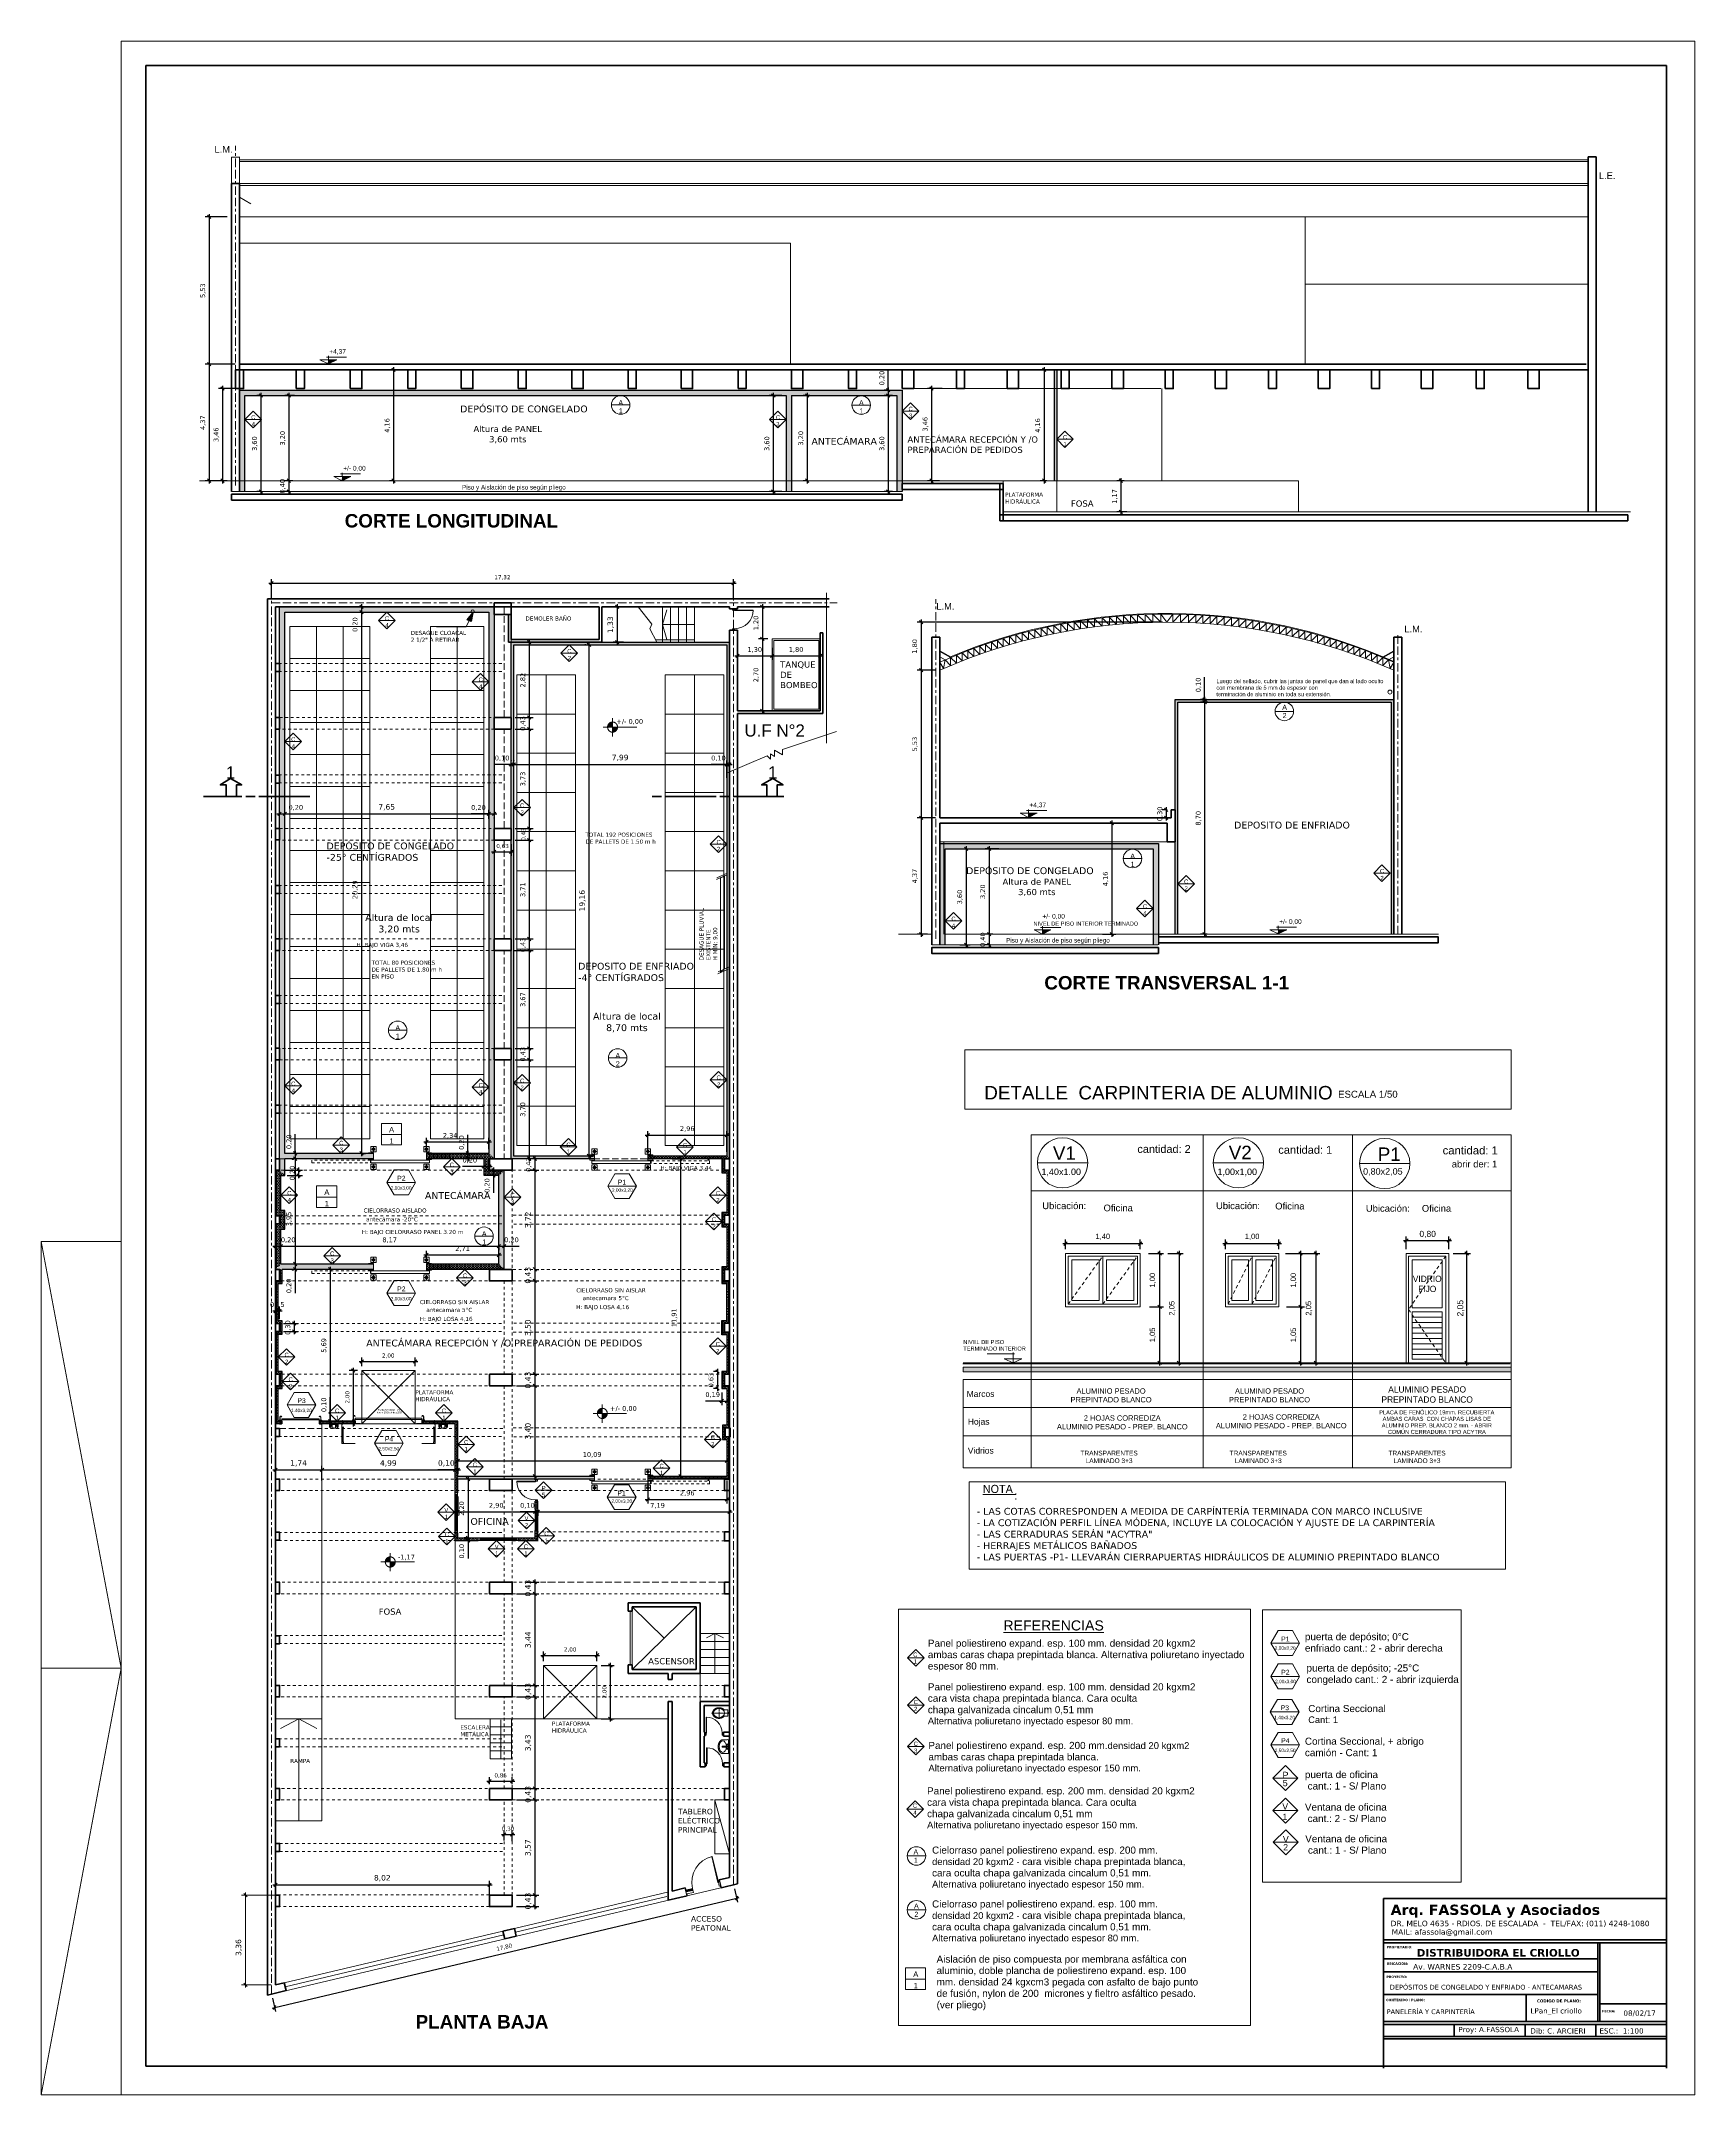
# Model space of a CAD drawing. Header units: metres. Extents: x -16.9 to 45.1, y -12.2 to 64.8.
import ezdxf

# ---------------------------------------------------------------- set-up
doc = ezdxf.new("R2010")
doc.units = ezdxf.units.M
doc.header["$LTSCALE"] = 0.508
doc.header["$PDMODE"] = 1
doc.header["$PDSIZE"] = -2
for name, pattern in [('STYLE_01', [0.41664, 0.20828, -0.20836]), ('STYLE_02', [0.694425, 0.48607, -0.208355]), ('STYLE_07', [1.875, 0.625, -0.20828, 0.625, -0.20836, 0.06943, -0.13893]), ('STYLE_09', [5, 3.75, -0.277785, 0.69443, -0.277785]), ('STYLE_10', [5.9375, 3.75, -0.277785, 0.69443, -0.277785, 0.625, -0.3125]), ('STYLE_11', [0.073819, 0.049213, -0.024606]), ('STYLE_13', [0.369094, 0.246063, -0.123031])]:
    doc.linetypes.add(name, pattern=pattern)
doc.layers.get('0').update_dxf_attribs({"lineweight": 18})
for name, color, linetype, lineweight in [('(A) Accesorios', 7, 'Continuous', 9), ('(A) Estructura', 7, 'Continuous', 9), ('(A) Seccionales', 7, 'Continuous', 9), ('0.1', 7, 'Continuous', 9), ('CARPINTERIA', 7, 'Continuous', 13), ('columnas HA', 7, 'Continuous', 35), ('Dimension', 7, 'Continuous', 5), ('ESTANTERIA', 7, 'Continuous', 18), ('Muro cont', 7, 'Continuous', 5), ('Muros', 7, 'Continuous', 35), ('None', 7, 'Continuous', 5), ('panel nuevo', 7, 'Continuous', 30), ('proyeccion', 7, 'STYLE_13', 20), ('riel', 7, 'Continuous', 20), ('ROTUL1', 7, 'Continuous', 20), ('ROTULO', 7, 'Continuous', 20), ('TEXTO', 7, 'Continuous', 18), ('Textos grales', 7, 'Continuous', 9), ('TEXTOTERMINACIONES', 7, 'Continuous', 20)]:
    doc.layers.add(name, color=color, linetype=linetype, lineweight=lineweight)
doc.styles.add('Arial', font='arial.ttf')
doc.styles.add('Arial (bold)', font='')
doc.styles.add('Arial Narrow', font='ARIALN.TTF')
doc.styles.add('HoratioDMed', font='')
doc.styles.add('Verdana', font='verdana.ttf')
doc.styles.add('Verdana (bold)', font='')
doc.styles.get('Arial (bold)').set_extended_font_data('Arial', bold=True)
doc.styles.get('HoratioDMed').set_extended_font_data('HoratioDMed')
doc.styles.get('Verdana (bold)').set_extended_font_data('Verdana', bold=True)
doc.dimstyles.new('personal', dxfattribs={"dimtxt": 0.227376, "dimasz": 0.179989, "dimexe": 0.15, "dimexo": 0.159, "dimgap": 0.001, "dimtad": 1, "dimzin": 3, "dimtxsty": 'Arial', "dimblk": 'VW_SLASH', "dimcen": 0, "dimdle": 0.001, "dimazin": 0, "dimtfac": 0.8, "dimtix": 1, "dimtmove": 0, "dimatfit": 0, "dimldrblk": 'VW_CONCAVEFILLED', "dimfxl": 0, "dimfrac": 2, "dimtolj": 1, "dimtzin": 3, "dimarcsym": 0})
pattern_1 = [(0, (0.94279, 11.969912), (0.050229492, 0.029000004), [0.03348633, -0.066972656]), (120, (0.94279, 11.969912), (-0.050229486, 0.029000014), [0.03348633, -0.066972656]), (60, (0.976275, 12.027912), (6e-09, 0.058000018), [0.03348633, -0.066972656])]

# ---------------------------------------------------------------- blocks, each defined once
blk = doc.blocks.new('Group')
at = {"layer": '0.1', "color": 0}
for p, q in [((9.779, 7.803), (9.264, 7.803)), ((9.749, 7.828), (9.749, 7.694))]:
    blk.add_line(p, q, dxfattribs=at)
for points in [[(9.749, 7.632), (9.749, 7.706), (9.585, 7.706)], [(9.749, 7.632), (9.749, 7.706), (9.913, 7.706)]]:
    blk.add_lwpolyline(points, close=True, dxfattribs=at)
blk = doc.blocks.new('*D6')
at = {"layer": 'Defpoints', "color": 0, "lineweight": 0, "transparency": 16777216}
for p in [(34.24, 19.858), (34.24, 19.364), (35.84, 19.364)]:
    blk.add_point(p, dxfattribs=at)
at = {"layer": 'Dimension', "color": 0, "lineweight": -2, "transparency": 16777216}
for p, q in [((34.14, 19.858), (34.24, 19.858)), ((34.24, 19.523), (34.24, 20.008)), ((34.24, 19.858), (35.84, 19.858)), ((35.84, 19.523), (35.84, 20.008)), ((35.84, 19.858), (35.94, 19.858))]:
    blk.add_line(p, q, dxfattribs=at)
at = {"layer": 'panel nuevo', "color": 0, "transparency": 16777216}
for points in [[(34.177, 19.794), (34.304, 19.921)], [(35.904, 19.921), (35.777, 19.794)]]:
    blk.add_lwpolyline(points, dxfattribs=at)
at = {"layer": 'Dimension', "color": 0, "transparency": 16777216, "insert": (34.732, 20.214), "char_height": 0.2274, "attachment_point": 1, "line_spacing_factor": 0.96736, "style": 'Arial'}
blk.add_mtext('0,80', dxfattribs=at)
blk = doc.blocks.new('VW_CONCAVEFILLED')
at = {"linetype": 'ByBlock', "lineweight": 0}
blk.add_hatch(color=0, dxfattribs=at).paths.add_polyline_path([(-1.11, 0.3), (-1.08, 0.28), (-1.05, 0.26), (-1.01, 0.25), (-0.98, 0.23), (-0.95, 0.22), (-0.91, 0.2), (-0.88, 0.19), (-0.85, 0.17), (-0.81, 0.16), (-0.78, 0.15), (-0.75, 0.13), (-0.71, 0.12), (-0.68, 0.11), (-0.64, 0.1), (-0.61, 0.09), (-0.57, 0.08), (-0.54, 0.07), (-0.5, 0.06), (-0.47, 0.06), (-0.43, 0.05), (-0.4, 0.04), (-0.36, 0.04), (-0.33, 0.03), (-0.29, 0.02), (-0.26, 0.02), (-0.22, 0.01), (-0.18, 0.01), (-0.15, 0.01), (-0.11, 0.01), (-0.07, 0), (-0.04, 0), (0, 0), (-0.04, 0), (-0.07, 0), (-0.11, -0.01), (-0.15, -0.01), (-0.18, -0.01), (-0.22, -0.01), (-0.26, -0.02), (-0.29, -0.02), (-0.33, -0.03), (-0.36, -0.04), (-0.4, -0.04), (-0.43, -0.05), (-0.47, -0.06), (-0.5, -0.06), (-0.54, -0.07), (-0.57, -0.08), (-0.61, -0.09), (-0.64, -0.1), (-0.68, -0.11), (-0.71, -0.12), (-0.75, -0.13), (-0.78, -0.15), (-0.81, -0.16), (-0.85, -0.17), (-0.88, -0.19), (-0.91, -0.2), (-0.95, -0.22), (-0.98, -0.23), (-1.01, -0.25), (-1.05, -0.26), (-1.08, -0.28), (-1.11, -0.3), (-1.1, -0.28), (-1.08, -0.27), (-1.07, -0.25), (-1.06, -0.23), (-1.05, -0.22), (-1.04, -0.2), (-1.03, -0.18), (-1.02, -0.16), (-1.02, -0.14), (-1.01, -0.12), (-1.01, -0.1), (-1, -0.08), (-1, -0.06), (-1, -0.04), (-0.99, -0.02), (-0.99, 0), (-0.99, 0.02), (-1, 0.04), (-1, 0.06), (-1, 0.08), (-1.01, 0.1), (-1.01, 0.12), (-1.02, 0.14), (-1.02, 0.16), (-1.03, 0.18), (-1.04, 0.2), (-1.05, 0.22), (-1.06, 0.23), (-1.07, 0.25), (-1.08, 0.27), (-1.1, 0.28)])
at = {"layer": 'panel nuevo', "color": 0}
blk.add_lwpolyline([(-1.11, 0.3), (-1.08, 0.28), (-1.05, 0.26), (-1.01, 0.25), (-0.98, 0.23), (-0.95, 0.22), (-0.91, 0.2), (-0.88, 0.19), (-0.85, 0.17), (-0.81, 0.16), (-0.78, 0.15), (-0.75, 0.13), (-0.71, 0.12), (-0.68, 0.11), (-0.64, 0.1), (-0.61, 0.09), (-0.57, 0.08), (-0.54, 0.07), (-0.5, 0.06), (-0.47, 0.06), (-0.43, 0.05), (-0.4, 0.04), (-0.36, 0.04), (-0.33, 0.03), (-0.29, 0.02), (-0.26, 0.02), (-0.22, 0.01), (-0.18, 0.01), (-0.15, 0.01), (-0.11, 0.01), (-0.07, 0), (-0.04, 0), (0, 0), (-0.04, 0), (-0.07, 0), (-0.11, -0.01), (-0.15, -0.01), (-0.18, -0.01), (-0.22, -0.01), (-0.26, -0.02), (-0.29, -0.02), (-0.33, -0.03), (-0.36, -0.04), (-0.4, -0.04), (-0.43, -0.05), (-0.47, -0.06), (-0.5, -0.06), (-0.54, -0.07), (-0.57, -0.08), (-0.61, -0.09), (-0.64, -0.1), (-0.68, -0.11), (-0.71, -0.12), (-0.75, -0.13), (-0.78, -0.15), (-0.81, -0.16), (-0.85, -0.17), (-0.88, -0.19), (-0.91, -0.2), (-0.95, -0.22), (-0.98, -0.23), (-1.01, -0.25), (-1.05, -0.26), (-1.08, -0.28), (-1.11, -0.3), (-1.1, -0.28), (-1.08, -0.27), (-1.07, -0.25), (-1.06, -0.23), (-1.05, -0.22), (-1.04, -0.2), (-1.03, -0.18), (-1.02, -0.16), (-1.02, -0.14), (-1.01, -0.12), (-1.01, -0.1), (-1, -0.08), (-1, -0.06), (-1, -0.04), (-0.99, -0.02), (-0.99, 0), (-0.99, 0.02), (-1, 0.04), (-1, 0.06), (-1, 0.08), (-1.01, 0.1), (-1.01, 0.12), (-1.02, 0.14), (-1.02, 0.16), (-1.03, 0.18), (-1.04, 0.2), (-1.05, 0.22), (-1.06, 0.23), (-1.07, 0.25), (-1.08, 0.27), (-1.1, 0.28)], close=True, dxfattribs=at)
blk = doc.blocks.new('VW_SLASH')
at = {"color": 0, "linetype": 'ByBlock', "lineweight": -2}
blk.add_line((0, 0), (-1, 0), dxfattribs=at)
at = {"layer": 'panel nuevo', "color": 0}
blk.add_lwpolyline([(0.35, 0.35), (-0.35, -0.35)], dxfattribs=at)
blk = doc.blocks.new('*D7')
at = {"layer": 'Defpoints', "color": 0, "lineweight": 0, "transparency": 16777216}
for p in [(35.84, 19.364), (36.503, 19.364), (35.84, 15.264)]:
    blk.add_point(p, dxfattribs=at)
at = {"layer": 'Dimension', "color": 0, "lineweight": -2, "transparency": 16777216}
for p, q in [((35.999, 19.364), (36.653, 19.364)), ((36.503, 19.464), (36.503, 19.364)), ((36.503, 19.364), (36.503, 15.264)), ((35.999, 15.264), (36.653, 15.264)), ((36.503, 15.264), (36.503, 15.164))]:
    blk.add_line(p, q, dxfattribs=at)
at = {"layer": 'panel nuevo', "color": 0, "transparency": 16777216}
for points in [[(36.44, 19.427), (36.567, 19.3)], [(36.567, 15.2), (36.44, 15.327)]]:
    blk.add_lwpolyline(points, dxfattribs=at)
at = {"layer": 'Dimension', "color": 0, "transparency": 16777216, "insert": (36.147, 17.005), "char_height": 0.2274, "attachment_point": 1, "rotation": 90, "line_spacing_factor": 0.96736, "style": 'Arial'}
blk.add_mtext('2,05', dxfattribs=at)
blk = doc.blocks.new('*D8')
at = {"layer": 'Defpoints', "color": 0, "lineweight": 0, "transparency": 16777216}
for p in [(21.46, 19.735), (21.46, 19.363), (24.26, 19.363)]:
    blk.add_point(p, dxfattribs=at)
at = {"layer": 'Dimension', "color": 0, "lineweight": -2, "transparency": 16777216}
for p, q in [((21.36, 19.735), (21.46, 19.735)), ((21.46, 19.522), (21.46, 19.885)), ((21.46, 19.735), (24.26, 19.735)), ((24.26, 19.522), (24.26, 19.885)), ((24.26, 19.735), (24.36, 19.735))]:
    blk.add_line(p, q, dxfattribs=at)
at = {"layer": 'panel nuevo', "color": 0, "transparency": 16777216}
for points in [[(21.397, 19.671), (21.524, 19.799)], [(24.324, 19.799), (24.197, 19.671)]]:
    blk.add_lwpolyline(points, dxfattribs=at)
at = {"layer": 'Dimension', "color": 0, "transparency": 16777216, "insert": (22.586, 20.108), "char_height": 0.2021, "attachment_point": 1, "line_spacing_factor": 0.96736, "style": 'Arial'}
blk.add_mtext('1,40', dxfattribs=at)
blk = doc.blocks.new('*D9')
at = {"layer": 'Defpoints', "color": 0, "lineweight": 0, "transparency": 16777216}
for p in [(24.42, 19.363), (24.993, 19.363), (24.46, 17.363)]:
    blk.add_point(p, dxfattribs=at)
at = {"layer": 'Dimension', "color": 0, "lineweight": -2, "transparency": 16777216}
for p, q in [((24.579, 19.363), (25.143, 19.363)), ((24.993, 19.463), (24.993, 19.363)), ((24.993, 19.363), (24.993, 17.363)), ((24.619, 17.363), (25.143, 17.363)), ((24.993, 17.363), (24.993, 17.263))]:
    blk.add_line(p, q, dxfattribs=at)
at = {"layer": 'panel nuevo', "color": 0, "transparency": 16777216}
for points in [[(24.929, 19.427), (25.057, 19.299)], [(25.057, 17.299), (24.929, 17.427)]]:
    blk.add_lwpolyline(points, dxfattribs=at)
at = {"layer": 'Dimension', "color": 0, "transparency": 16777216, "insert": (24.62, 18.088), "char_height": 0.2021, "attachment_point": 1, "rotation": 90, "line_spacing_factor": 0.96736, "style": 'Arial'}
blk.add_mtext('1,00', dxfattribs=at)
blk = doc.blocks.new('*D10')
at = {"layer": 'Defpoints', "color": 0, "lineweight": 0, "transparency": 16777216}
for p in [(24.46, 17.363), (24.993, 17.363), (24.555, 15.263)]:
    blk.add_point(p, dxfattribs=at)
at = {"layer": 'Dimension', "color": 0, "lineweight": -2, "transparency": 16777216}
for p, q in [((24.619, 17.363), (25.143, 17.363)), ((24.993, 17.463), (24.993, 17.363)), ((24.993, 17.363), (24.993, 15.263)), ((24.714, 15.263), (25.143, 15.263)), ((24.993, 15.263), (24.993, 15.163))]:
    blk.add_line(p, q, dxfattribs=at)
at = {"layer": 'panel nuevo', "color": 0, "transparency": 16777216}
for points in [[(24.929, 17.427), (25.057, 17.299)], [(25.057, 15.199), (24.929, 15.327)]]:
    blk.add_lwpolyline(points, dxfattribs=at)
at = {"layer": 'Dimension', "color": 0, "transparency": 16777216, "insert": (24.62, 16.038), "char_height": 0.2021, "attachment_point": 1, "rotation": 90, "line_spacing_factor": 0.96736, "style": 'Arial'}
blk.add_mtext('1,05', dxfattribs=at)
blk = doc.blocks.new('*D11')
at = {"layer": 'Defpoints', "color": 0, "lineweight": 0, "transparency": 16777216}
for p in [(25.14, 19.363), (25.72, 19.363), (25.143, 15.263)]:
    blk.add_point(p, dxfattribs=at)
at = {"layer": 'Dimension', "color": 0, "lineweight": -2, "transparency": 16777216}
for p, q in [((25.299, 19.363), (25.87, 19.363)), ((25.72, 19.463), (25.72, 19.363)), ((25.72, 19.363), (25.72, 15.263)), ((25.302, 15.263), (25.87, 15.263)), ((25.72, 15.263), (25.72, 15.163))]:
    blk.add_line(p, q, dxfattribs=at)
at = {"layer": 'panel nuevo', "color": 0, "transparency": 16777216}
for points in [[(25.656, 19.427), (25.783, 19.299)], [(25.783, 15.199), (25.656, 15.327)]]:
    blk.add_lwpolyline(points, dxfattribs=at)
at = {"layer": 'Dimension', "color": 0, "transparency": 16777216, "insert": (25.347, 17.038), "char_height": 0.2021, "attachment_point": 1, "rotation": 90, "line_spacing_factor": 0.96736, "style": 'Arial'}
blk.add_mtext('2,05', dxfattribs=at)
blk = doc.blocks.new('*D12')
at = {"layer": 'Defpoints', "color": 0, "lineweight": 0, "transparency": 16777216}
for p in [(27.46, 19.735), (27.46, 19.363), (29.46, 19.363)]:
    blk.add_point(p, dxfattribs=at)
at = {"layer": 'Dimension', "color": 0, "lineweight": -2, "transparency": 16777216}
for p, q in [((27.36, 19.735), (27.46, 19.735)), ((27.46, 19.522), (27.46, 19.885)), ((27.46, 19.735), (29.46, 19.735)), ((29.46, 19.522), (29.46, 19.885)), ((29.46, 19.735), (29.56, 19.735))]:
    blk.add_line(p, q, dxfattribs=at)
at = {"layer": 'panel nuevo', "color": 0, "transparency": 16777216}
for points in [[(27.397, 19.671), (27.524, 19.799)], [(29.524, 19.799), (29.397, 19.671)]]:
    blk.add_lwpolyline(points, dxfattribs=at)
at = {"layer": 'Dimension', "color": 0, "transparency": 16777216, "insert": (28.186, 20.108), "char_height": 0.2021, "attachment_point": 1, "line_spacing_factor": 0.96736, "style": 'Arial'}
blk.add_mtext('1,00', dxfattribs=at)
blk = doc.blocks.new('*D13')
at = {"layer": 'Defpoints', "color": 0, "lineweight": 0, "transparency": 16777216}
for p in [(29.553, 19.363), (30.273, 19.363), (29.593, 17.363)]:
    blk.add_point(p, dxfattribs=at)
at = {"layer": 'Dimension', "color": 0, "lineweight": -2, "transparency": 16777216}
for p, q in [((29.712, 19.363), (30.423, 19.363)), ((30.273, 19.463), (30.273, 19.363)), ((30.273, 19.363), (30.273, 17.363)), ((29.752, 17.363), (30.423, 17.363)), ((30.273, 17.363), (30.273, 17.263))]:
    blk.add_line(p, q, dxfattribs=at)
at = {"layer": 'panel nuevo', "color": 0, "transparency": 16777216}
for points in [[(30.21, 19.427), (30.337, 19.299)], [(30.337, 17.299), (30.21, 17.427)]]:
    blk.add_lwpolyline(points, dxfattribs=at)
at = {"layer": 'Dimension', "color": 0, "transparency": 16777216, "insert": (29.901, 18.088), "char_height": 0.2021, "attachment_point": 1, "rotation": 90, "line_spacing_factor": 0.96736, "style": 'Arial'}
blk.add_mtext('1,00', dxfattribs=at)
blk = doc.blocks.new('*D14')
at = {"layer": 'Defpoints', "color": 0, "lineweight": 0, "transparency": 16777216}
for p in [(29.593, 17.363), (30.273, 17.363), (29.516, 15.263)]:
    blk.add_point(p, dxfattribs=at)
at = {"layer": 'Dimension', "color": 0, "lineweight": -2, "transparency": 16777216}
for p, q in [((29.752, 17.363), (30.423, 17.363)), ((30.273, 17.463), (30.273, 17.363)), ((30.273, 17.363), (30.273, 15.263)), ((29.675, 15.263), (30.423, 15.263)), ((30.273, 15.263), (30.273, 15.163))]:
    blk.add_line(p, q, dxfattribs=at)
at = {"layer": 'panel nuevo', "color": 0, "transparency": 16777216}
for points in [[(30.21, 17.427), (30.337, 17.299)], [(30.337, 15.199), (30.21, 15.327)]]:
    blk.add_lwpolyline(points, dxfattribs=at)
at = {"layer": 'Dimension', "color": 0, "transparency": 16777216, "insert": (29.901, 16.038), "char_height": 0.2021, "attachment_point": 1, "rotation": 90, "line_spacing_factor": 0.96736, "style": 'Arial'}
blk.add_mtext('1,05', dxfattribs=at)
blk = doc.blocks.new('*D15')
at = {"layer": 'Defpoints', "color": 0, "lineweight": 0, "transparency": 16777216}
for p in [(30.264, 19.363), (30.844, 19.363), (30.532, 15.263)]:
    blk.add_point(p, dxfattribs=at)
at = {"layer": 'Dimension', "color": 0, "lineweight": -2, "transparency": 16777216}
for p, q in [((30.423, 19.363), (30.994, 19.363)), ((30.844, 19.463), (30.844, 19.363)), ((30.844, 19.363), (30.844, 15.263)), ((30.691, 15.263), (30.994, 15.263)), ((30.844, 15.263), (30.844, 15.163))]:
    blk.add_line(p, q, dxfattribs=at)
at = {"layer": 'panel nuevo', "color": 0, "transparency": 16777216}
for points in [[(30.781, 19.427), (30.908, 19.299)], [(30.908, 15.199), (30.781, 15.327)]]:
    blk.add_lwpolyline(points, dxfattribs=at)
at = {"layer": 'Dimension', "color": 0, "transparency": 16777216, "insert": (30.472, 17.038), "char_height": 0.2021, "attachment_point": 1, "rotation": 90, "line_spacing_factor": 0.96736, "style": 'Arial'}
blk.add_mtext('2,05', dxfattribs=at)
blk = doc.blocks.new('P 0.80 (0.10)')
at = {"layer": 'CARPINTERIA', "color": 0, "flags": 128}
for points in [[(-0.4, 0.0395), (-0.35, 0.0395), (-0.35, -0.0405), (-0.4, -0.0405)], [(-0.33, 0.739), (-0.35, 0.739), (-0.35, 0.04), (-0.33, 0.04)], [(0.35, 0.0395), (0.4, 0.0395), (0.4, -0.0405), (0.35, -0.0405)]]:
    blk.add_lwpolyline(points, close=True, dxfattribs=at)
at = {"layer": 'CARPINTERIA', "color": 0}
blk.add_arc((-0.35, 0.038), 0.7, 0, 90, dxfattribs=at)
blk = doc.blocks.new('p1 (1.00)')
at = {"color": 0, "linetype": 'Continuous', "lineweight": 5}
blk.add_wipeout([(-0.548, 0.081), (0.552, 0.081), (0.552, -0.069), (-0.548, -0.069)], dxfattribs=at).dxf.layer = 'None'
at = {"color": 0, "linetype": 'Continuous', "lineweight": 20}
for points in [[(-0.498, 0.081), (-0.759, 0.081), (-0.759, -0.069), (-0.498, -0.069)], [(0.502, 0.081), (0.552, 0.081), (0.552, -0.069), (0.502, -0.069)]]:
    blk.add_wipeout(points, dxfattribs=at).dxf.layer = 'None'
at = {"layer": 'None', "color": 0, "linetype": 'Continuous', "lineweight": 20}
for points in [[(-0.498, 0.081), (-0.759, 0.081), (-0.759, -0.069), (-0.498, -0.069)], [(0.502, 0.081), (0.552, 0.081), (0.552, -0.069), (0.502, -0.069)]]:
    blk.add_lwpolyline(points, close=True, dxfattribs=at)
at = {"color": 0, "linetype": 'Continuous', "lineweight": 20}
blk.add_wipeout([(0.502, -1.069), (0.477, -1.069), (0.453, -1.068), (0.428, -1.067), (0.404, -1.065), (0.379, -1.062), (0.355, -1.059), (0.331, -1.055), (0.307, -1.05), (0.283, -1.045), (0.259, -1.039), (0.235, -1.033), (0.211, -1.026), (0.188, -1.019), (0.165, -1.011), (0.142, -1.002), (0.119, -0.993), (0.096, -0.984), (0.074, -0.973), (0.052, -0.963), (0.03, -0.951), (0.009, -0.94), (-0.012, -0.927), (-0.033, -0.914), (-0.054, -0.901), (-0.074, -0.887), (-0.094, -0.873), (-0.113, -0.858), (-0.133, -0.842), (-0.151, -0.827), (-0.17, -0.81), (-0.188, -0.794), (-0.205, -0.777), (-0.223, -0.759), (-0.239, -0.741), (-0.255, -0.723), (-0.271, -0.704), (-0.287, -0.685), (-0.301, -0.665), (-0.316, -0.645), (-0.33, -0.625), (-0.343, -0.604), (-0.356, -0.584), (-0.368, -0.562), (-0.38, -0.541), (-0.391, -0.519), (-0.402, -0.497), (-0.412, -0.475), (-0.422, -0.452), (-0.431, -0.429), (-0.44, -0.406), (-0.448, -0.383), (-0.455, -0.36), (-0.462, -0.336), (-0.468, -0.312), (-0.474, -0.289), (-0.479, -0.265), (-0.484, -0.24), (-0.487, -0.216), (-0.491, -0.192), (-0.493, -0.167), (-0.496, -0.143), (-0.497, -0.119), (-0.498, -0.094), (-0.498, -0.069), (0.502, -0.069)], dxfattribs=at).dxf.layer = 'None'
at = {"color": 0, "linetype": 'Continuous', "lineweight": 25}
for p, q in [((-0.498, 0.006), (-0.759, 0.006)), ((-0.759, -0.036), (-0.498, -0.036))]:
    blk.add_line(p, q, dxfattribs=at)
at = {"layer": 'None', "color": 0, "linetype": 'Continuous', "lineweight": 20}
blk.add_arc((0.502, -0.069), 1, 180, 270, dxfattribs=at)
at = {"color": 0, "linetype": 'Continuous', "lineweight": 20}
blk.add_wipeout([(0.482, -0.069), (0.502, -0.069), (0.502, -1.069), (0.482, -1.069)], dxfattribs=at).dxf.layer = 'None'
at = {"layer": 'None', "color": 0, "linetype": 'Continuous', "lineweight": 20}
blk.add_lwpolyline([(0.482, -0.069), (0.502, -0.069), (0.502, -1.069), (0.482, -1.069)], close=True, dxfattribs=at)
blk = doc.blocks.new('*D18')
at = {"layer": 'Defpoints', "color": 0, "lineweight": 0, "transparency": 16777216}
for p in [(-8.15, -4.3), (-8.15, -5.122), (-0.13, -5.122)]:
    blk.add_point(p, dxfattribs=at)
at = {"layer": 'Dimension', "color": 0, "lineweight": -2, "transparency": 16777216}
for p, q in [((-8.25, -4.3), (-8.15, -4.3)), ((-8.15, -4.963), (-8.15, -4.15)), ((-8.15, -4.3), (-0.13, -4.3)), ((-0.13, -4.963), (-0.13, -4.15)), ((-0.13, -4.3), (-0.03, -4.3))]:
    blk.add_line(p, q, dxfattribs=at)
at = {"layer": 'panel nuevo', "color": 0, "transparency": 16777216}
for points in [[(-8.214, -4.364), (-8.086, -4.236)], [(-0.066, -4.236), (-0.194, -4.364)]]:
    blk.add_lwpolyline(points, dxfattribs=at)
at = {"layer": 'Dimension', "color": 0, "transparency": 16777216, "insert": (-4.46, -3.936), "char_height": 0.2051, "attachment_point": 1, "line_spacing_factor": 1.003239, "style": 'Verdana'}
blk.add_mtext('8,02', dxfattribs=at)
blk = doc.blocks.new('*D19')
at = {"layer": 'Defpoints', "color": 0, "lineweight": 0, "transparency": 16777216}
for p in [(1.08, 7.04), (1.57, 7.04), (0.72, 6.608)]:
    blk.add_point(p, dxfattribs=at)
at = {"layer": 'Dimension', "color": 0, "lineweight": -2, "transparency": 16777216}
for p, q in [((1.239, 7.04), (1.72, 7.04)), ((1.57, 7.14), (1.57, 7.04)), ((1.57, 7.04), (1.57, 6.608)), ((0.879, 6.608), (1.72, 6.608)), ((1.57, 6.608), (1.57, 6.508))]:
    blk.add_line(p, q, dxfattribs=at)
at = {"layer": 'panel nuevo', "color": 0, "transparency": 16777216}
for points in [[(1.506, 7.104), (1.634, 6.976)], [(1.634, 6.545), (1.506, 6.672)]]:
    blk.add_lwpolyline(points, dxfattribs=at)
at = {"layer": 'Dimension', "color": 0, "transparency": 16777216, "insert": (1.206, 6.504), "char_height": 0.2051, "attachment_point": 1, "rotation": 90, "line_spacing_factor": 1.003239, "style": 'Verdana'}
blk.add_mtext('0,43', dxfattribs=at)
blk = doc.blocks.new('*D20')
at = {"layer": 'Defpoints', "color": 0, "lineweight": 0, "transparency": 16777216}
for p in [(0.72, 6.608), (1.57, 6.608), (0.72, 3.17)]:
    blk.add_point(p, dxfattribs=at)
at = {"layer": 'Dimension', "color": 0, "lineweight": -2, "transparency": 16777216}
for p, q in [((0.879, 6.608), (1.72, 6.608)), ((1.57, 6.708), (1.57, 6.608)), ((1.57, 6.608), (1.57, 3.17)), ((0.879, 3.17), (1.72, 3.17)), ((1.57, 3.17), (1.57, 3.07))]:
    blk.add_line(p, q, dxfattribs=at)
at = {"layer": 'panel nuevo', "color": 0, "transparency": 16777216}
for points in [[(1.506, 6.672), (1.634, 6.545)], [(1.634, 3.106), (1.506, 3.234)]]:
    blk.add_lwpolyline(points, dxfattribs=at)
at = {"layer": 'Dimension', "color": 0, "transparency": 16777216, "insert": (1.206, 4.569), "char_height": 0.2051, "attachment_point": 1, "rotation": 90, "line_spacing_factor": 1.003239, "style": 'Verdana'}
blk.add_mtext('3,44', dxfattribs=at)
blk = doc.blocks.new('*D21')
at = {"layer": 'Defpoints', "color": 0, "lineweight": 0, "transparency": 16777216}
for p in [(0.72, 3.17), (1.57, 3.17), (0.72, 2.738)]:
    blk.add_point(p, dxfattribs=at)
at = {"layer": 'Dimension', "color": 0, "lineweight": -2, "transparency": 16777216}
for p, q in [((0.879, 3.17), (1.72, 3.17)), ((1.57, 3.27), (1.57, 3.17)), ((1.57, 3.17), (1.57, 2.738)), ((0.879, 2.738), (1.72, 2.738)), ((1.57, 2.738), (1.57, 2.638))]:
    blk.add_line(p, q, dxfattribs=at)
at = {"layer": 'panel nuevo', "color": 0, "transparency": 16777216}
for points in [[(1.506, 3.234), (1.634, 3.106)], [(1.634, 2.675), (1.506, 2.802)]]:
    blk.add_lwpolyline(points, dxfattribs=at)
at = {"layer": 'Dimension', "color": 0, "transparency": 16777216, "insert": (1.206, 2.634), "char_height": 0.2051, "attachment_point": 1, "rotation": 90, "line_spacing_factor": 1.003239, "style": 'Verdana'}
blk.add_mtext('0,43', dxfattribs=at)
blk = doc.blocks.new('*D22')
at = {"layer": 'Defpoints', "color": 0, "lineweight": 0, "transparency": 16777216}
for p in [(0.72, 2.738), (1.57, 2.738), (0.295, -0.69)]:
    blk.add_point(p, dxfattribs=at)
at = {"layer": 'Dimension', "color": 0, "lineweight": -2, "transparency": 16777216}
for p, q in [((0.879, 2.738), (1.72, 2.738)), ((1.57, 2.838), (1.57, 2.738)), ((1.57, 2.738), (1.57, -0.69)), ((0.454, -0.69), (1.72, -0.69)), ((1.57, -0.69), (1.57, -0.79))]:
    blk.add_line(p, q, dxfattribs=at)
at = {"layer": 'panel nuevo', "color": 0, "transparency": 16777216}
for points in [[(1.506, 2.802), (1.634, 2.675)], [(1.634, -0.754), (1.506, -0.626)]]:
    blk.add_lwpolyline(points, dxfattribs=at)
at = {"layer": 'Dimension', "color": 0, "transparency": 16777216, "insert": (1.206, 0.704), "char_height": 0.2051, "attachment_point": 1, "rotation": 90, "line_spacing_factor": 1.003239, "style": 'Verdana'}
blk.add_mtext('3,43', dxfattribs=at)
blk = doc.blocks.new('*D23')
at = {"layer": 'Defpoints', "color": 0, "lineweight": 0, "transparency": 16777216}
for p in [(0.295, -0.69), (1.57, -0.69), (0.72, -1.122)]:
    blk.add_point(p, dxfattribs=at)
at = {"layer": 'Dimension', "color": 0, "lineweight": -2, "transparency": 16777216}
for p, q in [((0.454, -0.69), (1.72, -0.69)), ((1.57, -0.59), (1.57, -0.69)), ((1.57, -0.69), (1.57, -1.122)), ((0.879, -1.122), (1.72, -1.122)), ((1.57, -1.122), (1.57, -1.222))]:
    blk.add_line(p, q, dxfattribs=at)
at = {"layer": 'panel nuevo', "color": 0, "transparency": 16777216}
for points in [[(1.506, -0.626), (1.634, -0.754)], [(1.634, -1.185), (1.506, -1.058)]]:
    blk.add_lwpolyline(points, dxfattribs=at)
at = {"layer": 'Dimension', "color": 0, "transparency": 16777216, "insert": (1.206, -1.226), "char_height": 0.2051, "attachment_point": 1, "rotation": 90, "line_spacing_factor": 1.003239, "style": 'Verdana'}
blk.add_mtext('0,43', dxfattribs=at)
blk = doc.blocks.new('*D24')
at = {"layer": 'Defpoints', "color": 0, "lineweight": 0, "transparency": 16777216}
for p in [(0.72, -1.122), (1.57, -1.122), (0.72, -4.69)]:
    blk.add_point(p, dxfattribs=at)
at = {"layer": 'Dimension', "color": 0, "lineweight": -2, "transparency": 16777216}
for p, q in [((0.879, -1.122), (1.72, -1.122)), ((1.57, -1.022), (1.57, -1.122)), ((1.57, -1.122), (1.57, -4.69)), ((0.879, -4.69), (1.72, -4.69)), ((1.57, -4.69), (1.57, -4.79))]:
    blk.add_line(p, q, dxfattribs=at)
at = {"layer": 'panel nuevo', "color": 0, "transparency": 16777216}
for points in [[(1.506, -1.058), (1.634, -1.185)], [(1.634, -4.754), (1.506, -4.626)]]:
    blk.add_lwpolyline(points, dxfattribs=at)
at = {"layer": 'Dimension', "color": 0, "transparency": 16777216, "insert": (1.206, -3.226), "char_height": 0.2051, "attachment_point": 1, "rotation": 90, "line_spacing_factor": 1.003239, "style": 'Verdana'}
blk.add_mtext('3,57', dxfattribs=at)
blk = doc.blocks.new('*D25')
at = {"layer": 'Defpoints', "color": 0, "lineweight": 0, "transparency": 16777216}
for p in [(0.72, -4.69), (0.72, -5.122), (1.57, -4.69)]:
    blk.add_point(p, dxfattribs=at)
at = {"layer": 'Dimension', "color": 0, "lineweight": -2, "transparency": 16777216}
for p, q in [((1.57, -4.59), (1.57, -4.69)), ((0.879, -4.69), (1.72, -4.69)), ((0.879, -5.122), (1.72, -5.122)), ((1.57, -4.69), (1.57, -5.122)), ((1.57, -5.122), (1.57, -5.222))]:
    blk.add_line(p, q, dxfattribs=at)
at = {"layer": 'panel nuevo', "color": 0, "transparency": 16777216}
for points in [[(1.506, -4.626), (1.634, -4.754)], [(1.634, -5.185), (1.506, -5.058)]]:
    blk.add_lwpolyline(points, dxfattribs=at)
at = {"layer": 'Dimension', "color": 0, "transparency": 16777216, "insert": (1.206, -5.226), "char_height": 0.2051, "attachment_point": 1, "rotation": 90, "line_spacing_factor": 1.003239, "style": 'Verdana'}
blk.add_mtext('0,43', dxfattribs=at)
blk = doc.blocks.new('*D26')
at = {"layer": 'Defpoints', "color": 0, "lineweight": 0, "transparency": 16777216}
for p in [(1.152, 22.488), (1.57, 22.488), (1.44, 18.77)]:
    blk.add_point(p, dxfattribs=at)
at = {"layer": 'Dimension', "color": 0, "lineweight": -2, "transparency": 16777216}
for p, q in [((1.311, 22.488), (1.72, 22.488)), ((1.57, 22.588), (1.57, 22.488)), ((1.57, 22.488), (1.57, 18.77)), ((1.57, 18.77), (1.57, 18.67)), ((1.599, 18.77), (1.72, 18.77))]:
    blk.add_line(p, q, dxfattribs=at)
at = {"layer": 'panel nuevo', "color": 0, "transparency": 16777216}
for points in [[(1.506, 22.552), (1.634, 22.425)], [(1.634, 18.706), (1.506, 18.834)]]:
    blk.add_lwpolyline(points, dxfattribs=at)
at = {"layer": 'Dimension', "color": 0, "transparency": 16777216, "insert": (1.206, 20.309), "char_height": 0.2051, "attachment_point": 1, "rotation": 90, "line_spacing_factor": 1.003239, "style": 'Verdana'}
blk.add_mtext('3,72', dxfattribs=at)
blk = doc.blocks.new('*D27')
at = {"layer": 'Defpoints', "color": 0, "lineweight": 0, "transparency": 16777216}
for p in [(1.44, 18.77), (1.57, 18.77), (1.152, 18.338)]:
    blk.add_point(p, dxfattribs=at)
at = {"layer": 'Dimension', "color": 0, "lineweight": -2, "transparency": 16777216}
for p, q in [((1.57, 18.87), (1.57, 18.77)), ((1.57, 18.77), (1.57, 18.338)), ((1.599, 18.77), (1.72, 18.77)), ((1.311, 18.338), (1.72, 18.338)), ((1.57, 18.338), (1.57, 18.238))]:
    blk.add_line(p, q, dxfattribs=at)
at = {"layer": 'panel nuevo', "color": 0, "transparency": 16777216}
for points in [[(1.506, 18.834), (1.634, 18.706)], [(1.634, 18.275), (1.506, 18.402)]]:
    blk.add_lwpolyline(points, dxfattribs=at)
at = {"layer": 'Dimension', "color": 0, "transparency": 16777216, "insert": (1.206, 18.234), "char_height": 0.2051, "attachment_point": 1, "rotation": 90, "line_spacing_factor": 1.003239, "style": 'Verdana'}
blk.add_mtext('0,43', dxfattribs=at)
blk = doc.blocks.new('*D28')
at = {"layer": 'Defpoints', "color": 0, "lineweight": 0, "transparency": 16777216}
for p in [(1.152, 18.338), (1.57, 18.338), (1.24, 14.84)]:
    blk.add_point(p, dxfattribs=at)
at = {"layer": 'Dimension', "color": 0, "lineweight": -2, "transparency": 16777216}
for p, q in [((1.311, 18.338), (1.72, 18.338)), ((1.57, 18.438), (1.57, 18.338)), ((1.57, 18.338), (1.57, 14.84)), ((1.399, 14.84), (1.72, 14.84)), ((1.57, 14.84), (1.57, 14.74))]:
    blk.add_line(p, q, dxfattribs=at)
at = {"layer": 'panel nuevo', "color": 0, "transparency": 16777216}
for points in [[(1.506, 18.402), (1.634, 18.275)], [(1.634, 14.776), (1.506, 14.904)]]:
    blk.add_lwpolyline(points, dxfattribs=at)
at = {"layer": 'Dimension', "color": 0, "transparency": 16777216, "insert": (1.206, 16.269), "char_height": 0.2051, "attachment_point": 1, "rotation": 90, "line_spacing_factor": 1.003239, "style": 'Verdana'}
blk.add_mtext('3,50', dxfattribs=at)
blk = doc.blocks.new('*D29')
at = {"layer": 'Defpoints', "color": 0, "lineweight": 0, "transparency": 16777216}
for p in [(1.24, 14.84), (1.57, 14.84), (0.72, 14.408)]:
    blk.add_point(p, dxfattribs=at)
at = {"layer": 'Dimension', "color": 0, "lineweight": -2, "transparency": 16777216}
for p, q in [((1.399, 14.84), (1.72, 14.84)), ((1.57, 14.94), (1.57, 14.84)), ((1.57, 14.84), (1.57, 14.408)), ((0.879, 14.408), (1.72, 14.408)), ((1.57, 14.408), (1.57, 14.308))]:
    blk.add_line(p, q, dxfattribs=at)
at = {"layer": 'panel nuevo', "color": 0, "transparency": 16777216}
for points in [[(1.506, 14.904), (1.634, 14.776)], [(1.634, 14.345), (1.506, 14.472)]]:
    blk.add_lwpolyline(points, dxfattribs=at)
at = {"layer": 'Dimension', "color": 0, "transparency": 16777216, "insert": (1.206, 14.304), "char_height": 0.2051, "attachment_point": 1, "rotation": 90, "line_spacing_factor": 1.003239, "style": 'Verdana'}
blk.add_mtext('0,43', dxfattribs=at)
blk = doc.blocks.new('*D30')
at = {"layer": 'Defpoints', "color": 0, "lineweight": 0, "transparency": 16777216}
for p in [(0.72, 14.408), (1.57, 14.408), (1.75, 11.01)]:
    blk.add_point(p, dxfattribs=at)
at = {"layer": 'Dimension', "color": 0, "lineweight": -2, "transparency": 16777216}
for p, q in [((0.879, 14.408), (1.72, 14.408)), ((1.57, 14.508), (1.57, 14.408)), ((1.57, 14.408), (1.57, 11.01)), ((1.591, 11.01), (1.42, 11.01)), ((1.57, 11.01), (1.57, 10.91))]:
    blk.add_line(p, q, dxfattribs=at)
at = {"layer": 'panel nuevo', "color": 0, "transparency": 16777216}
for points in [[(1.506, 14.472), (1.634, 14.345)], [(1.634, 10.946), (1.506, 11.074)]]:
    blk.add_lwpolyline(points, dxfattribs=at)
at = {"layer": 'Dimension', "color": 0, "transparency": 16777216, "insert": (1.206, 12.389), "char_height": 0.2051, "attachment_point": 1, "rotation": 90, "line_spacing_factor": 1.003239, "style": 'Verdana'}
blk.add_mtext('3,40', dxfattribs=at)
blk = doc.blocks.new('*D31')
at = {"layer": 'Defpoints', "color": 0, "lineweight": 0, "transparency": 16777216}
for p in [(4.577, 43.61), (4.66, 43.61), (5.05, 42.28)]:
    blk.add_point(p, dxfattribs=at)
at = {"layer": 'Dimension', "color": 0, "lineweight": -2, "transparency": 16777216}
for p, q in [((4.66, 43.71), (4.66, 43.61)), ((4.66, 43.61), (4.66, 42.28)), ((4.737, 43.61), (4.81, 43.61)), ((4.891, 42.28), (4.51, 42.28)), ((4.66, 42.28), (4.66, 42.18))]:
    blk.add_line(p, q, dxfattribs=at)
at = {"layer": 'panel nuevo', "color": 0, "transparency": 16777216}
for points in [[(4.596, 43.674), (4.724, 43.546)], [(4.724, 42.216), (4.596, 42.344)]]:
    blk.add_lwpolyline(points, dxfattribs=at)
at = {"layer": 'Dimension', "color": 0, "transparency": 16777216, "insert": (4.296, 42.625), "char_height": 0.2051, "attachment_point": 1, "rotation": 90, "line_spacing_factor": 1.003239, "style": 'Verdana'}
blk.add_mtext('1,33', dxfattribs=at)
blk = doc.blocks.new('*D32')
at = {"layer": 'Defpoints', "color": 0, "lineweight": 0, "transparency": 16777216}
for p in [(3.6, 42.18), (3.64, 42.18), (3.49, 23.02)]:
    blk.add_point(p, dxfattribs=at)
at = {"layer": 'Dimension', "color": 0, "lineweight": -2, "transparency": 16777216}
for p, q in [((3.481, 42.18), (3.45, 42.18)), ((3.6, 42.28), (3.6, 42.18)), ((3.6, 42.18), (3.6, 23.02)), ((3.6, 23.02), (3.6, 22.92)), ((3.649, 23.02), (3.75, 23.02))]:
    blk.add_line(p, q, dxfattribs=at)
at = {"layer": 'panel nuevo', "color": 0, "transparency": 16777216}
for points in [[(3.536, 42.244), (3.664, 42.116)], [(3.664, 22.956), (3.536, 23.084)]]:
    blk.add_lwpolyline(points, dxfattribs=at)
at = {"layer": 'Dimension', "color": 0, "transparency": 16777216, "insert": (3.236, 32.19), "char_height": 0.2051, "attachment_point": 1, "rotation": 90, "line_spacing_factor": 1.003239, "style": 'Verdana'}
blk.add_mtext('19,16', dxfattribs=at)
blk = doc.blocks.new('*D34')
at = {"layer": 'Defpoints', "color": 0, "lineweight": 0, "transparency": 16777216}
for p in [(0.78, 37.7), (8.77, 37.04), (0.78, 36.83)]:
    blk.add_point(p, dxfattribs=at)
at = {"layer": 'Dimension', "color": 0, "lineweight": -2, "transparency": 16777216}
for p, q in [((0.78, 36.989), (0.78, 37.85)), ((8.77, 37.199), (8.77, 37.85)), ((0.68, 37.7), (0.78, 37.7)), ((0.78, 37.7), (8.77, 37.7)), ((8.77, 37.7), (8.87, 37.7))]:
    blk.add_line(p, q, dxfattribs=at)
at = {"layer": 'panel nuevo', "color": 0, "transparency": 16777216}
for points in [[(0.716, 37.636), (0.844, 37.764)], [(8.834, 37.764), (8.706, 37.636)]]:
    blk.add_lwpolyline(points, dxfattribs=at)
at = {"layer": 'Dimension', "color": 0, "transparency": 16777216, "insert": (4.455, 38.064), "char_height": 0.2051, "attachment_point": 1, "line_spacing_factor": 1.003239, "style": 'Verdana'}
blk.add_mtext('7,99', dxfattribs=at)
blk = doc.blocks.new('*D35')
at = {"layer": 'Defpoints', "color": 0, "lineweight": 0, "transparency": 16777216}
for p in [(-7.8, 35.85), (-7.8, 35.51), (-0.15, 35.5)]:
    blk.add_point(p, dxfattribs=at)
at = {"layer": 'Dimension', "color": 0, "lineweight": -2, "transparency": 16777216}
for p, q in [((-7.9, 35.85), (-7.8, 35.85)), ((-7.8, 35.669), (-7.8, 36)), ((-7.8, 35.85), (-0.15, 35.85)), ((-0.15, 35.659), (-0.15, 36)), ((-0.15, 35.85), (-0.05, 35.85))]:
    blk.add_line(p, q, dxfattribs=at)
at = {"layer": 'panel nuevo', "color": 0, "transparency": 16777216}
for points in [[(-7.864, 35.786), (-7.737, 35.914)], [(-0.086, 35.914), (-0.214, 35.786)]]:
    blk.add_lwpolyline(points, dxfattribs=at)
at = {"layer": 'Dimension', "color": 0, "transparency": 16777216, "insert": (-4.296, 36.214), "char_height": 0.2051, "attachment_point": 1, "line_spacing_factor": 1.003239, "style": 'Verdana'}
blk.add_mtext('7,65', dxfattribs=at)
blk = doc.blocks.new('*D36')
at = {"layer": 'Defpoints', "color": 0, "lineweight": 0, "transparency": 16777216}
for p in [(-8.15, 11.45), (-8.15, 11.25), (-6.41, 10.7)]:
    blk.add_point(p, dxfattribs=at)
at = {"layer": 'Dimension', "color": 0, "lineweight": -2, "transparency": 16777216}
for p, q in [((-8.25, 11.25), (-8.15, 11.25)), ((-8.15, 11.291), (-8.15, 11.1)), ((-8.15, 11.25), (-6.41, 11.25)), ((-6.41, 10.859), (-6.41, 11.4)), ((-6.41, 11.25), (-6.31, 11.25))]:
    blk.add_line(p, q, dxfattribs=at)
at = {"layer": 'panel nuevo', "color": 0, "transparency": 16777216}
for points in [[(-8.214, 11.186), (-8.086, 11.314)], [(-6.346, 11.314), (-6.474, 11.186)]]:
    blk.add_lwpolyline(points, dxfattribs=at)
at = {"layer": 'Dimension', "color": 0, "transparency": 16777216, "insert": (-7.6, 11.614), "char_height": 0.2051, "attachment_point": 1, "line_spacing_factor": 1.003239, "style": 'Verdana'}
blk.add_mtext('1,74', dxfattribs=at)
blk = doc.blocks.new('*D37')
at = {"layer": 'Defpoints', "color": 0, "lineweight": 0, "transparency": 16777216}
for p in [(-6.41, 11.25), (-1.42, 10.91), (-6.41, 10.7)]:
    blk.add_point(p, dxfattribs=at)
at = {"layer": 'Dimension', "color": 0, "lineweight": -2, "transparency": 16777216}
for p, q in [((-6.51, 11.25), (-6.41, 11.25)), ((-6.41, 10.859), (-6.41, 11.4)), ((-6.41, 11.25), (-1.42, 11.25)), ((-1.42, 11.069), (-1.42, 11.4)), ((-1.42, 11.25), (-1.32, 11.25))]:
    blk.add_line(p, q, dxfattribs=at)
at = {"layer": 'panel nuevo', "color": 0, "transparency": 16777216}
for points in [[(-6.474, 11.186), (-6.346, 11.314)], [(-1.356, 11.314), (-1.484, 11.186)]]:
    blk.add_lwpolyline(points, dxfattribs=at)
at = {"layer": 'Dimension', "color": 0, "transparency": 16777216, "insert": (-4.235, 11.614), "char_height": 0.2051, "attachment_point": 1, "line_spacing_factor": 1.003239, "style": 'Verdana'}
blk.add_mtext('4,99', dxfattribs=at)
blk = doc.blocks.new('*D38')
at = {"layer": 'Defpoints', "color": 0, "lineweight": 0, "transparency": 16777216}
for p in [(-1.42, 11.25), (-1.42, 10.91), (-1.32, 11.42)]:
    blk.add_point(p, dxfattribs=at)
at = {"layer": 'Dimension', "color": 0, "lineweight": -2, "transparency": 16777216}
for p, q in [((-1.42, 11.25), (-2.061, 11.25)), ((-1.52, 11.25), (-1.42, 11.25)), ((-1.42, 11.069), (-1.42, 11.4)), ((-1.42, 11.25), (-1.32, 11.25)), ((-1.32, 11.261), (-1.32, 11.1)), ((-1.32, 11.25), (-1.22, 11.25))]:
    blk.add_line(p, q, dxfattribs=at)
at = {"layer": 'panel nuevo', "color": 0, "transparency": 16777216}
for points in [[(-1.484, 11.186), (-1.356, 11.314)], [(-1.256, 11.314), (-1.384, 11.186)]]:
    blk.add_lwpolyline(points, dxfattribs=at)
at = {"layer": 'Dimension', "color": 0, "transparency": 16777216, "insert": (-2.061, 11.614), "char_height": 0.2051, "attachment_point": 1, "line_spacing_factor": 1.003239, "style": 'Verdana'}
blk.add_mtext('0,10', dxfattribs=at)
blk = doc.blocks.new('p4 (0.70 (2D)')
at = {"layer": 'CARPINTERIA', "color": 0, "flags": 128}
for points in [[(-0.3, 0.04), (-0.3, -0.04), (-0.35, -0.04), (-0.35, 0.04)], [(0.28, 0.64), (0.3, 0.64), (0.3, 0.04), (0.28, 0.04)], [(0.3, 0.04), (0.3, -0.04), (0.35, -0.04), (0.35, 0.04)]]:
    blk.add_lwpolyline(points, close=True, dxfattribs=at)
at = {"layer": 'CARPINTERIA', "color": 0}
blk.add_arc((0.3, 0.041), 0.6, 90, 180, dxfattribs=at)
blk = doc.blocks.new('*D40')
at = {"layer": 'Defpoints', "color": 0, "lineweight": 0, "transparency": 16777216}
for p in [(0.42, -2.42), (0.42, -2.8), (0.72, -2.82)]:
    blk.add_point(p, dxfattribs=at)
at = {"layer": 'Dimension', "color": 0, "lineweight": -2, "transparency": 16777216}
for p, q in [((0.42, -2.641), (0.42, -2.27)), ((0.72, -2.661), (0.72, -2.27)), ((0.32, -2.42), (0.42, -2.42)), ((0.42, -2.42), (0.72, -2.42)), ((0.72, -2.42), (0.82, -2.42))]:
    blk.add_line(p, q, dxfattribs=at)
at = {"layer": 'panel nuevo', "color": 0, "transparency": 16777216}
for points in [[(0.356, -2.484), (0.484, -2.356)], [(0.784, -2.356), (0.656, -2.484)]]:
    blk.add_lwpolyline(points, dxfattribs=at)
at = {"layer": 'Dimension', "color": 0, "transparency": 16777216, "insert": (0.33, -2.122), "char_height": 0.1538, "attachment_point": 1, "line_spacing_factor": 1.003239, "style": 'Verdana'}
blk.add_mtext('0,30', dxfattribs=at)
blk = doc.blocks.new('*D41')
at = {"layer": 'Defpoints', "color": 0, "lineweight": 0, "transparency": 16777216}
for p in [(0.05, 34.864), (0.68, 34.864), (0.05, 34.42)]:
    blk.add_point(p, dxfattribs=at)
at = {"layer": 'Dimension', "color": 0, "lineweight": -2, "transparency": 16777216}
for p, q in [((0.05, 34.705), (0.05, 34.27)), ((0.68, 34.705), (0.68, 34.27)), ((-0.05, 34.42), (0.05, 34.42)), ((0.05, 34.42), (0.68, 34.42)), ((0.68, 34.42), (0.78, 34.42))]:
    blk.add_line(p, q, dxfattribs=at)
at = {"layer": 'panel nuevo', "color": 0, "transparency": 16777216}
for points in [[(-0.014, 34.356), (0.114, 34.484)], [(0.744, 34.484), (0.616, 34.356)]]:
    blk.add_lwpolyline(points, dxfattribs=at)
at = {"layer": 'Dimension', "color": 0, "transparency": 16777216, "insert": (0.125, 34.718), "char_height": 0.1538, "attachment_point": 1, "line_spacing_factor": 1.003239, "style": 'Verdana'}
blk.add_mtext('0,63', dxfattribs=at)
blk = doc.blocks.new('*D42')
at = {"layer": 'Defpoints', "color": 0, "lineweight": 0, "transparency": 16777216}
for p in [(0.68, 35.296), (0.68, 34.864), (1.36, 35.296)]:
    blk.add_point(p, dxfattribs=at)
at = {"layer": 'Dimension', "color": 0, "lineweight": -2, "transparency": 16777216}
for p, q in [((0.839, 35.296), (1.51, 35.296)), ((0.839, 34.864), (1.51, 34.864)), ((1.36, 35.396), (1.36, 35.296)), ((1.36, 35.296), (1.36, 34.864)), ((1.36, 34.864), (1.36, 34.764))]:
    blk.add_line(p, q, dxfattribs=at)
at = {"layer": 'panel nuevo', "color": 0, "transparency": 16777216}
for points in [[(1.296, 35.359), (1.424, 35.232)], [(1.424, 34.801), (1.296, 34.928)]]:
    blk.add_lwpolyline(points, dxfattribs=at)
at = {"layer": 'Dimension', "color": 0, "transparency": 16777216, "insert": (1.062, 34.84), "char_height": 0.1538, "attachment_point": 1, "rotation": 90, "line_spacing_factor": 1.003239, "style": 'Verdana'}
blk.add_mtext('0,43', dxfattribs=at)
blk = doc.blocks.new('*D43')
at = {"layer": 'Defpoints', "color": 0, "lineweight": 0, "transparency": 16777216}
for p in [(-8.3, 44.5), (-8.3, 43.76), (9.02, 43.76)]:
    blk.add_point(p, dxfattribs=at)
at = {"layer": 'Dimension', "color": 0, "lineweight": -2, "transparency": 16777216}
for p, q in [((-8.4, 44.5), (-8.3, 44.5)), ((-8.3, 43.919), (-8.3, 44.65)), ((-8.3, 44.5), (9.02, 44.5)), ((9.02, 43.919), (9.02, 44.65)), ((9.02, 44.5), (9.12, 44.5))]:
    blk.add_line(p, q, dxfattribs=at)
at = {"layer": 'panel nuevo', "color": 0, "transparency": 16777216}
for points in [[(-8.364, 44.436), (-8.236, 44.564)], [(9.084, 44.564), (8.956, 44.436)]]:
    blk.add_lwpolyline(points, dxfattribs=at)
at = {"layer": 'Dimension', "color": 0, "transparency": 16777216, "insert": (0.052, 44.798), "char_height": 0.1538, "attachment_point": 1, "line_spacing_factor": 1.003239, "style": 'Verdana'}
blk.add_mtext('17,32', dxfattribs=at)
blk = doc.blocks.new('*D44')
at = {"layer": 'Defpoints', "color": 0, "lineweight": 0, "transparency": 16777216}
for p in [(9.02, -4.3), (-8.3, -8.4), (-8.181, -8.902)]:
    blk.add_point(p, dxfattribs=at)
at = {"layer": 'Dimension', "color": 0, "lineweight": -2, "transparency": 16777216}
for p, q in [((9.057, -4.455), (9.173, -4.948)), ((-8.181, -8.902), (9.139, -4.802)), ((9.139, -4.802), (9.236, -4.779)), ((-8.279, -8.925), (-8.181, -8.902)), ((-8.263, -8.555), (-8.147, -9.048))]:
    blk.add_line(p, q, dxfattribs=at)
at = {"layer": 'panel nuevo', "color": 0, "transparency": 16777216}
for points in [[(9.185, -4.725), (9.092, -4.879)], [(-8.229, -8.978), (-8.134, -8.826)]]:
    blk.add_lwpolyline(points, dxfattribs=at)
at = {"layer": 'Dimension', "color": 0, "transparency": 16777216, "insert": (0.111, -6.633), "char_height": 0.1538, "attachment_point": 1, "rotation": 13.31794, "line_spacing_factor": 1.003239, "style": 'Verdana'}
blk.add_mtext('17,80', dxfattribs=at)
blk = doc.blocks.new('Group-1')
at = {"color": 0, "linetype": 'Continuous', "lineweight": 20}
blk.add_wipeout([(0.135, 0.461), (0.134, 0.463), (0.133, 0.464), (0.132, 0.465), (0.131, 0.467), (0.13, 0.468), (0.129, 0.469), (0.128, 0.47), (0.127, 0.472), (0.127, 0.473), (0.126, 0.474), (0.125, 0.475), (0.124, 0.476), (0.123, 0.478), (0.122, 0.479), (0.12, 0.48), (0.119, 0.481), (0.118, 0.482), (0.117, 0.483), (0.116, 0.484), (0.115, 0.485), (0.114, 0.487), (0.113, 0.488), (0.112, 0.489), (0.111, 0.49), (0.11, 0.491), (0.109, 0.492), (0.108, 0.493), (0.106, 0.494), (0.105, 0.495), (0.104, 0.496), (0.103, 0.497), (0.102, 0.498), (0.101, 0.499), (0.1, 0.5), (0.098, 0.501), (0.097, 0.502), (0.096, 0.503), (0.095, 0.504), (0.094, 0.504), (0.092, 0.505), (0.091, 0.506), (0.09, 0.507), (0.089, 0.508), (0.087, 0.509), (0.086, 0.51), (0.085, 0.511), (0.084, 0.511), (0.082, 0.512), (0.081, 0.513), (0.08, 0.514), (0.078, 0.515), (0.077, 0.515), (0.076, 0.516), (0.074, 0.517), (0.073, 0.518), (0.072, 0.518), (0.07, 0.519), (0.069, 0.52), (0.068, 0.521), (0.066, 0.521), (0.065, 0.522), (0.063, 0.523), (0.062, 0.523), (0.06, 0.524), (0.059, 0.525), (0.058, 0.525), (0.056, 0.526), (0.055, 0.527), (0.053, 0.527), (0.052, 0.528), (0.05, 0.528), (0.049, 0.529), (0.048, 0.529), (0.046, 0.53), (0.045, 0.53), (0.043, 0.531), (0.042, 0.531), (0.04, 0.532), (0.039, 0.532), (0.038, 0.533), (0.036, 0.533), (0.035, 0.534), (0.033, 0.534), (0.032, 0.535), (0.03, 0.535), (0.029, 0.535), (0.027, 0.536), (0.026, 0.536), (0.024, 0.536), (0.023, 0.537), (0.021, 0.537), (0.02, 0.537), (0.018, 0.538), (0.017, 0.538), (0.015, 0.538), (0.014, 0.538), (0.013, 0.539), (0.011, 0.539), (0.01, 0.539), (0.008, 0.539), (0.007, 0.54), (0.005, 0.54), (0.004, 0.54), (0.002, 0.54), (0.001, 0.54), (-0.001, 0.54), (-0.002, 0.54), (-0.004, 0.541), (-0.005, 0.541), (-0.007, 0.541), (-0.008, 0.541), (-0.01, 0.541), (-0.012, 0.541), (-0.013, 0.541), (-0.015, 0.541), (-0.016, 0.541), (-0.018, 0.541), (-0.019, 0.541), (-0.021, 0.541), (-0.022, 0.541), (-0.024, 0.541), (-0.025, 0.541), (-0.027, 0.541), (-0.028, 0.541), (-0.03, 0.54), (-0.031, 0.54), (-0.033, 0.54), (-0.035, 0.54), (-0.036, 0.54), (-0.038, 0.54), (-0.039, 0.539), (-0.041, 0.539), (-0.042, 0.539), (-0.044, 0.539), (-0.045, 0.539), (-0.047, 0.538), (-0.048, 0.538), (-0.05, 0.538), (-0.051, 0.538), (-0.053, 0.537), (-0.054, 0.537), (-0.056, 0.537), (-0.057, 0.536), (-0.059, 0.536), (-0.06, 0.536), (-0.062, 0.535), (-0.063, 0.535), (-0.065, 0.534), (-0.066, 0.534), (-0.067, 0.534), (-0.069, 0.533), (-0.07, 0.533), (-0.072, 0.532), (-0.073, 0.532), (-0.075, 0.531), (-0.076, 0.531), (-0.078, 0.53), (-0.079, 0.53), (-0.08, 0.529), (-0.082, 0.529), (-0.083, 0.528), (-0.085, 0.528), (-0.086, 0.527), (-0.087, 0.527), (-0.089, 0.526), (-0.09, 0.525), (-0.091, 0.525), (-0.093, 0.524), (-0.094, 0.524), (-0.096, 0.523), (-0.097, 0.522), (-0.098, 0.522), (-0.1, 0.521), (-0.101, 0.52), (-0.102, 0.519), (-0.104, 0.519), (-0.105, 0.518), (-0.106, 0.517), (-0.108, 0.516), (-0.109, 0.516), (-0.11, 0.515), (-0.112, 0.514), (-0.113, 0.513), (-0.114, 0.512), (-0.116, 0.512), (-0.117, 0.511), (-0.118, 0.51), (-0.119, 0.509), (-0.121, 0.508), (-0.122, 0.507), (-0.123, 0.506), (-0.124, 0.505), (-0.126, 0.505), (-0.127, 0.504), (-0.128, 0.503), (-0.129, 0.502), (-0.131, 0.501), (-0.132, 0.5), (-0.133, 0.499), (-0.134, 0.498), (-0.135, 0.497), (-0.137, 0.496), (-0.138, 0.495), (-0.139, 0.494), (-0.14, 0.493), (-0.141, 0.492), (-0.142, 0.491), (-0.144, 0.49), (-0.145, 0.489), (-0.146, 0.488), (-0.147, 0.486), (-0.148, 0.485), (-0.149, 0.484), (-0.15, 0.483), (-0.151, 0.482), (-0.152, 0.481), (-0.153, 0.48), (-0.154, 0.479), (-0.155, 0.478), (-0.156, 0.476), (-0.157, 0.475), (-0.158, 0.474), (-0.159, 0.473), (-0.16, 0.472), (-0.161, 0.471), (-0.162, 0.469), (-0.163, 0.468), (-0.164, 0.467), (-0.165, 0.466), (-0.166, 0.464), (-0.166, 0.463), (-0.167, 0.462), (-0.168, 0.461), (-0.169, 0.459), (-0.17, 0.458), (-0.171, 0.457), (-0.172, 0.456), (-0.172, 0.454), (-0.173, 0.453), (-0.174, 0.452), (-0.175, 0.45), (-0.176, 0.449), (-0.176, 0.448), (-0.177, 0.446), (-0.178, 0.445), (-0.179, 0.444), (-0.179, 0.442), (-0.18, 0.441), (-0.181, 0.439), (-0.181, 0.438), (-0.182, 0.437), (-0.183, 0.435), (-0.184, 0.434), (-0.184, 0.432), (-0.185, 0.431), (-0.185, 0.429), (-0.186, 0.428), (-0.187, 0.427), (-0.187, 0.425), (-0.188, 0.424), (-0.189, 0.422), (-0.189, 0.421), (-0.19, 0.419), (-0.19, 0.418), (-0.191, 0.416), (-0.191, 0.415), (-0.192, 0.413), (-0.192, 0.412), (-0.193, 0.41), (-0.193, 0.409), (-0.194, 0.407), (-0.194, 0.406), (-0.195, 0.404), (-0.195, 0.403), (-0.195, 0.401), (-0.196, 0.4), (-0.196, 0.398), (-0.197, 0.397), (-0.197, 0.395), (-0.197, 0.394), (-0.198, 0.392), (-0.198, 0.391), (-0.198, 0.389), (-0.199, 0.388), (-0.199, 0.386), (-0.199, 0.385), (-0.199, 0.383), (-0.2, 0.382), (-0.2, 0.38), (-0.2, 0.379), (-0.2, 0.377), (-0.2, 0.376), (-0.201, 0.374), (-0.201, 0.373), (-0.201, 0.371), (-0.201, 0.37), (-0.201, 0.368), (-0.201, 0.367), (-0.202, 0.365), (-0.202, 0.363), (-0.202, 0.362), (-0.202, 0.36), (-0.202, 0.359), (-0.202, 0.357), (-0.202, 0.356), (-0.202, 0.354), (-0.202, 0.353), (-0.202, 0.351), (-0.202, 0.349), (-0.202, 0.348), (-0.202, 0.346), (-0.202, 0.345), (-0.202, 0.343), (-0.202, 0.342), (-0.202, 0.34), (-0.202, 0.338), (-0.201, 0.337), (-0.201, 0.335), (-0.201, 0.334), (-0.201, 0.332), (-0.201, 0.33), (-0.201, 0.329), (-0.2, 0.327), (-0.2, 0.326), (-0.2, 0.324), (-0.2, 0.323), (-0.2, 0.321), (-0.199, 0.319), (-0.199, 0.318), (-0.199, 0.316), (-0.199, 0.315), (-0.198, 0.313), (-0.198, 0.312), (-0.198, 0.31), (-0.197, 0.309), (-0.197, 0.307), (-0.197, 0.306), (-0.196, 0.304), (-0.196, 0.303), (-0.196, 0.301), (-0.195, 0.3), (-0.195, 0.298), (-0.194, 0.297), (-0.194, 0.295), (-0.193, 0.294), (-0.193, 0.292), (-0.193, 0.291), (-0.192, 0.289), (-0.192, 0.288), (-0.191, 0.286), (-0.191, 0.285), (-0.19, 0.283), (-0.189, 0.282), (-0.189, 0.28), (-0.188, 0.279), (-0.188, 0.277), (-0.187, 0.276), (-0.187, 0.275), (-0.186, 0.273), (-0.185, 0.272), (-0.185, 0.27), (-0.184, 0.269), (-0.183, 0.268), (-0.183, 0.266), (-0.182, 0.265), (-0.181, 0.263), (-0.181, 0.262), (-0.18, 0.261), (-0.179, 0.259), (-0.179, 0.258), (-0.178, 0.256), (-0.177, 0.255), (-0.176, 0.254), (-0.175, 0.252), (-0.175, 0.251), (-0.174, 0.25), (-0.173, 0.248), (-0.172, 0.247), (-0.171, 0.246), (-0.171, 0.244), (-0.17, 0.243), (-0.169, 0.242), (-0.168, 0.24), (-0.167, 0.239), (-0.166, 0.238), (-0.165, 0.236), (-0.164, 0.235), (-0.163, 0.234), (-0.162, 0.233), (-0.161, 0.231), (-0.16, 0.23), (-0.159, 0.229), (-0.159, 0.228), (-0.158, 0.226), (-0.157, 0.225), (-0.156, 0.224), (-0.155, 0.223), (-0.154, 0.222), (-0.153, 0.22), (-0.151, 0.219), (-0.15, 0.218), (-0.149, 0.217), (-0.148, 0.216), (-0.147, 0.215), (-0.146, 0.214), (-0.145, 0.213), (-0.144, 0.212), (-0.143, 0.21), (-0.142, 0.209), (-0.141, 0.208), (-0.14, 0.207), (-0.139, 0.206), (-0.137, 0.205), (-0.136, 0.204), (-0.135, 0.203), (-0.134, 0.202), (-0.133, 0.201), (-0.132, 0.2), (-0.13, 0.199), (-0.129, 0.198), (-0.128, 0.197), (-0.127, 0.197), (-0.126, 0.196), (-0.124, 0.195), (-0.123, 0.194), (-0.122, 0.193), (-0.121, 0.192), (-0.12, 0.191), (-0.118, 0.19), (-0.117, 0.189), (-0.116, 0.189), (-0.114, 0.188), (-0.113, 0.187), (-0.112, 0.186), (-0.111, 0.185), (-0.109, 0.185), (-0.108, 0.184), (-0.107, 0.183), (-0.105, 0.182), (-0.104, 0.182), (-0.103, 0.181), (-0.101, 0.18), (-0.1, 0.179), (-0.099, 0.179), (-0.097, 0.178), (-0.096, 0.177), (-0.094, 0.177), (-0.093, 0.176), (-0.092, 0.175), (-0.09, 0.175), (-0.089, 0.174), (-0.087, 0.173), (-0.086, 0.173), (-0.085, 0.172), (-0.083, 0.172), (-0.082, 0.171), (-0.08, 0.171), (-0.079, 0.17), (-0.077, 0.17), (-0.076, 0.169), (-0.075, 0.169), (-0.073, 0.168), (-0.072, 0.168), (-0.07, 0.167), (-0.069, 0.167), (-0.067, 0.166), (-0.066, 0.166), (-0.064, 0.165), (-0.063, 0.165), (-0.062, 0.165), (-0.06, 0.164), (-0.059, 0.164), (-0.057, 0.164), (-0.056, 0.163), (-0.054, 0.163), (-0.053, 0.163), (-0.051, 0.162), (-0.05, 0.162), (-0.048, 0.162), (-0.047, 0.161), (-0.045, 0.161), (-0.044, 0.161), (-0.042, 0.161), (-0.041, 0.161), (-0.039, 0.16), (-0.038, 0.16), (-0.036, 0.16), (-0.035, 0.16), (-0.033, 0.16), (-0.032, 0.16), (-0.03, 0.16), (-0.029, 0.159), (-0.027, 0.159), (-0.026, 0.159), (-0.024, 0.159), (-0.023, 0.159), (-0.021, 0.159), (-0.02, 0.159), (-0.018, 0.159), (-0.017, 0.159), (-0.015, 0.159), (-0.014, 0.159), (-0.012, 0.159), (-0.011, 0.159), (-0.009, 0.159), (-0.008, 0.159), (-0.006, 0.159), (-0.005, 0.159), (-0.003, 0.16), (-0.002, 0.16), (0, 0.16), (0.002, 0.16), (0.003, 0.16), (0.005, 0.16), (0.006, 0.161), (0.008, 0.161), (0.009, 0.161), (0.011, 0.161), (0.012, 0.161), (0.014, 0.162), (0.015, 0.162), (0.017, 0.162), (0.018, 0.162), (0.02, 0.163), (0.021, 0.163), (0.023, 0.163), (0.024, 0.164), (0.026, 0.164), (0.027, 0.164), (0.029, 0.165), (0.03, 0.165), (0.032, 0.166), (0.033, 0.166), (0.034, 0.166), (0.036, 0.167), (0.037, 0.167), (0.039, 0.168), (0.04, 0.168), (0.042, 0.169), (0.043, 0.169), (0.045, 0.17), (0.046, 0.17), (0.047, 0.171), (0.049, 0.171), (0.05, 0.172), (0.052, 0.172), (0.053, 0.173), (0.054, 0.174), (0.056, 0.174), (0.057, 0.175), (0.058, 0.175), (0.06, 0.176), (0.061, 0.177), (0.063, 0.177), (0.064, 0.178), (0.065, 0.179), (0.067, 0.179), (0.068, 0.18), (0.069, 0.181), (0.071, 0.182), (0.072, 0.182), (0.073, 0.183), (0.075, 0.184), (0.076, 0.185), (0.077, 0.185), (0.079, 0.186), (0.08, 0.187), (0.081, 0.188), (0.083, 0.189), (0.084, 0.19), (0.085, 0.19), (0.086, 0.191), (0.088, 0.192), (0.089, 0.193), (0.09, 0.194), (0.091, 0.195), (0.093, 0.196), (0.094, 0.197), (0.095, 0.198), (0.096, 0.199), (0.098, 0.2), (0.099, 0.201), (0.1, 0.202), (0.101, 0.203), (0.103, 0.204), (0.104, 0.205), (0.105, 0.206), (0.106, 0.207), (0.107, 0.208), (0.108, 0.209), (0.109, 0.21), (0.111, 0.211), (0.112, 0.212), (0.113, 0.213), (0.114, 0.214), (0.115, 0.215), (0.116, 0.216), (0.117, 0.218), (0.118, 0.219), (0.119, 0.22), (0.12, 0.221), (0.121, 0.222), (0.122, 0.223), (0.123, 0.224), (0.124, 0.226), (0.125, 0.227), (0.126, 0.228), (0.127, 0.229), (0.128, 0.23), (0.129, 0.232), (0.13, 0.233), (0.131, 0.234), (0.132, 0.235), (0.133, 0.236), (0.134, 0.238), (0.135, 0.239), (0.135, 0.24), (0.136, 0.241), (0.137, 0.243), (0.138, 0.244), (0.139, 0.245), (0.14, 0.247), (0.14, 0.248), (0.141, 0.249), (0.142, 0.251), (0.143, 0.252), (0.144, 0.253), (0.144, 0.255), (0.145, 0.256), (0.146, 0.257), (0.147, 0.259), (0.147, 0.26), (0.148, 0.262), (0.149, 0.263), (0.15, 0.264), (0.15, 0.266), (0.151, 0.267), (0.152, 0.269), (0.152, 0.27), (0.153, 0.272), (0.154, 0.273), (0.154, 0.274), (0.155, 0.276), (0.156, 0.277), (0.156, 0.279), (0.157, 0.28), (0.157, 0.282), (0.158, 0.283), (0.158, 0.285), (0.159, 0.286), (0.159, 0.288), (0.16, 0.289), (0.16, 0.291), (0.161, 0.292), (0.161, 0.294), (0.162, 0.295), (0.162, 0.297), (0.163, 0.298), (0.163, 0.3), (0.164, 0.301), (0.164, 0.303), (0.164, 0.304), (0.165, 0.306), (0.165, 0.307), (0.165, 0.309), (0.166, 0.31), (0.166, 0.312), (0.166, 0.313), (0.167, 0.315), (0.167, 0.316), (0.167, 0.318), (0.168, 0.319), (0.168, 0.321), (0.168, 0.322), (0.168, 0.324), (0.168, 0.325), (0.169, 0.327), (0.169, 0.328), (0.169, 0.33), (0.169, 0.331), (0.169, 0.333), (0.169, 0.334), (0.169, 0.336), (0.17, 0.338), (0.17, 0.339), (0.17, 0.341), (0.17, 0.342), (0.17, 0.344), (0.17, 0.345), (0.17, 0.347), (0.17, 0.348), (0.17, 0.35), (0.17, 0.352), (0.17, 0.353), (0.17, 0.355), (0.17, 0.356), (0.17, 0.358), (0.17, 0.359), (0.17, 0.361), (0.17, 0.363), (0.169, 0.364), (0.169, 0.366), (0.169, 0.367), (0.169, 0.369), (0.169, 0.371), (0.169, 0.372), (0.168, 0.374), (0.168, 0.375), (0.168, 0.377), (0.168, 0.378), (0.168, 0.38), (0.167, 0.382), (0.167, 0.383), (0.167, 0.385), (0.167, 0.386), (0.166, 0.388), (0.166, 0.389), (0.166, 0.391), (0.165, 0.392), (0.165, 0.394), (0.165, 0.395), (0.164, 0.397), (0.164, 0.398), (0.164, 0.4), (0.163, 0.401), (0.163, 0.403), (0.162, 0.404), (0.162, 0.406), (0.161, 0.407), (0.161, 0.409), (0.161, 0.41), (0.16, 0.412), (0.16, 0.413), (0.159, 0.415), (0.159, 0.416), (0.158, 0.418), (0.157, 0.419), (0.157, 0.421), (0.156, 0.422), (0.156, 0.423), (0.155, 0.425), (0.155, 0.426), (0.154, 0.428), (0.153, 0.429), (0.153, 0.43), (0.152, 0.432), (0.151, 0.433), (0.151, 0.435), (0.15, 0.436), (0.149, 0.437), (0.149, 0.439), (0.148, 0.44), (0.147, 0.442), (0.147, 0.443), (0.146, 0.444), (0.145, 0.446), (0.144, 0.447), (0.143, 0.448), (0.143, 0.45), (0.142, 0.451), (0.141, 0.452), (0.14, 0.454), (0.139, 0.455), (0.139, 0.456), (0.138, 0.458), (0.137, 0.459), (0.136, 0.46)], dxfattribs=at).dxf.layer = 'None'
at = {"layer": 'None', "linetype": 'Continuous', "lineweight": 0}
for points in [[(-0.016, 0.35), (-0.016, 0.541), (-0.018, 0.541), (-0.019, 0.541), (-0.021, 0.541), (-0.022, 0.541), (-0.024, 0.541), (-0.025, 0.541), (-0.027, 0.541), (-0.028, 0.541), (-0.03, 0.54), (-0.031, 0.54), (-0.033, 0.54), (-0.035, 0.54), (-0.036, 0.54), (-0.038, 0.54), (-0.039, 0.54), (-0.041, 0.539), (-0.042, 0.539), (-0.044, 0.539), (-0.045, 0.539), (-0.047, 0.538), (-0.048, 0.538), (-0.05, 0.538), (-0.051, 0.538), (-0.053, 0.537), (-0.054, 0.537), (-0.055, 0.537), (-0.057, 0.536), (-0.058, 0.536), (-0.06, 0.536), (-0.061, 0.535), (-0.063, 0.535), (-0.064, 0.535), (-0.066, 0.534), (-0.067, 0.534), (-0.069, 0.533), (-0.07, 0.533), (-0.071, 0.532), (-0.073, 0.532), (-0.074, 0.532), (-0.076, 0.531), (-0.077, 0.531), (-0.079, 0.53), (-0.08, 0.529), (-0.081, 0.529), (-0.083, 0.528), (-0.084, 0.528), (-0.086, 0.527), (-0.087, 0.527), (-0.088, 0.526), (-0.09, 0.525), (-0.091, 0.525), (-0.093, 0.524), (-0.094, 0.524), (-0.095, 0.523), (-0.097, 0.522), (-0.098, 0.521), (-0.1, 0.521), (-0.101, 0.52), (-0.102, 0.519), (-0.104, 0.519), (-0.105, 0.518), (-0.106, 0.517), (-0.108, 0.516), (-0.109, 0.515), (-0.11, 0.515), (-0.112, 0.514), (-0.113, 0.513), (-0.114, 0.512), (-0.116, 0.511), (-0.117, 0.511), (-0.118, 0.51), (-0.119, 0.509), (-0.121, 0.508), (-0.122, 0.507), (-0.123, 0.506), (-0.124, 0.505), (-0.126, 0.504), (-0.127, 0.503), (-0.128, 0.503), (-0.129, 0.502), (-0.131, 0.501), (-0.132, 0.5), (-0.133, 0.499), (-0.134, 0.498), (-0.135, 0.497), (-0.136, 0.496), (-0.138, 0.495), (-0.139, 0.494), (-0.14, 0.493), (-0.141, 0.492), (-0.142, 0.491), (-0.143, 0.49), (-0.144, 0.488), (-0.145, 0.487), (-0.146, 0.486), (-0.147, 0.485), (-0.149, 0.484), (-0.15, 0.483), (-0.151, 0.482), (-0.152, 0.481), (-0.153, 0.48), (-0.154, 0.479), (-0.155, 0.477), (-0.156, 0.476), (-0.157, 0.475), (-0.158, 0.474), (-0.159, 0.473), (-0.16, 0.471), (-0.161, 0.47), (-0.162, 0.469), (-0.162, 0.468), (-0.163, 0.467), (-0.164, 0.465), (-0.165, 0.464), (-0.166, 0.463), (-0.167, 0.462), (-0.168, 0.46), (-0.169, 0.459), (-0.17, 0.458), (-0.17, 0.456), (-0.171, 0.455), (-0.172, 0.454), (-0.173, 0.452), (-0.174, 0.451), (-0.175, 0.45), (-0.175, 0.448), (-0.176, 0.447), (-0.177, 0.446), (-0.178, 0.444), (-0.179, 0.443), (-0.179, 0.441), (-0.18, 0.44), (-0.181, 0.439), (-0.181, 0.437), (-0.182, 0.436), (-0.183, 0.434), (-0.184, 0.433), (-0.184, 0.431), (-0.185, 0.43), (-0.185, 0.429), (-0.186, 0.427), (-0.187, 0.426), (-0.187, 0.424), (-0.188, 0.423), (-0.189, 0.421), (-0.189, 0.42), (-0.19, 0.419), (-0.19, 0.417), (-0.191, 0.416), (-0.191, 0.414), (-0.192, 0.413), (-0.192, 0.411), (-0.193, 0.41), (-0.193, 0.408), (-0.194, 0.407), (-0.194, 0.405), (-0.195, 0.404), (-0.195, 0.402), (-0.195, 0.401), (-0.196, 0.399), (-0.196, 0.398), (-0.197, 0.396), (-0.197, 0.395), (-0.197, 0.393), (-0.198, 0.392), (-0.198, 0.39), (-0.198, 0.389), (-0.198, 0.387), (-0.199, 0.386), (-0.199, 0.384), (-0.199, 0.383), (-0.2, 0.381), (-0.2, 0.38), (-0.2, 0.378), (-0.2, 0.377), (-0.2, 0.375), (-0.201, 0.374), (-0.201, 0.372), (-0.201, 0.37), (-0.201, 0.369), (-0.201, 0.367), (-0.201, 0.366), (-0.202, 0.364), (-0.202, 0.363), (-0.202, 0.361), (-0.202, 0.36), (-0.202, 0.358), (-0.202, 0.356), (-0.202, 0.355), (-0.202, 0.353), (-0.202, 0.352), (-0.202, 0.35)], [(-0.016, 0.35), (-0.016, 0.159), (-0.014, 0.159), (-0.013, 0.159), (-0.011, 0.159), (-0.01, 0.159), (-0.008, 0.159), (-0.007, 0.159), (-0.005, 0.159), (-0.004, 0.159), (-0.002, 0.16), (-0.001, 0.16), (0.001, 0.16), (0.003, 0.16), (0.004, 0.16), (0.006, 0.16), (0.007, 0.16), (0.009, 0.161), (0.01, 0.161), (0.012, 0.161), (0.013, 0.161), (0.015, 0.161), (0.016, 0.162), (0.018, 0.162), (0.019, 0.162), (0.021, 0.163), (0.022, 0.163), (0.023, 0.163), (0.025, 0.164), (0.026, 0.164), (0.028, 0.164), (0.029, 0.165), (0.031, 0.165), (0.032, 0.165), (0.034, 0.166), (0.035, 0.166), (0.037, 0.167), (0.038, 0.167), (0.039, 0.168), (0.041, 0.168), (0.042, 0.168), (0.044, 0.169), (0.045, 0.169), (0.047, 0.17), (0.048, 0.171), (0.049, 0.171), (0.051, 0.172), (0.052, 0.172), (0.054, 0.173), (0.055, 0.173), (0.056, 0.174), (0.058, 0.175), (0.059, 0.175), (0.061, 0.176), (0.062, 0.176), (0.063, 0.177), (0.065, 0.178), (0.066, 0.179), (0.068, 0.179), (0.069, 0.18), (0.07, 0.181), (0.072, 0.181), (0.073, 0.182), (0.074, 0.183), (0.076, 0.184), (0.077, 0.184), (0.078, 0.185), (0.08, 0.186), (0.081, 0.187), (0.082, 0.188), (0.084, 0.189), (0.085, 0.189), (0.086, 0.19), (0.087, 0.191), (0.089, 0.192), (0.09, 0.193), (0.091, 0.194), (0.092, 0.195), (0.094, 0.196), (0.095, 0.197), (0.096, 0.197), (0.097, 0.198), (0.099, 0.199), (0.1, 0.2), (0.101, 0.201), (0.102, 0.202), (0.103, 0.203), (0.104, 0.204), (0.106, 0.205), (0.107, 0.206), (0.108, 0.207), (0.109, 0.208), (0.11, 0.209), (0.111, 0.21), (0.112, 0.212), (0.113, 0.213), (0.114, 0.214), (0.116, 0.215), (0.117, 0.216), (0.118, 0.217), (0.119, 0.218), (0.12, 0.219), (0.121, 0.22), (0.122, 0.221), (0.123, 0.223), (0.124, 0.224), (0.125, 0.225), (0.126, 0.226), (0.127, 0.227), (0.128, 0.229), (0.129, 0.23), (0.13, 0.231), (0.13, 0.232), (0.131, 0.233), (0.132, 0.235), (0.133, 0.236), (0.134, 0.237), (0.135, 0.238), (0.136, 0.24), (0.137, 0.241), (0.138, 0.242), (0.138, 0.244), (0.139, 0.245), (0.14, 0.246), (0.141, 0.248), (0.142, 0.249), (0.143, 0.25), (0.143, 0.252), (0.144, 0.253), (0.145, 0.255), (0.146, 0.256), (0.147, 0.257), (0.147, 0.259), (0.148, 0.26), (0.149, 0.261), (0.149, 0.263), (0.15, 0.264), (0.151, 0.266), (0.152, 0.267), (0.152, 0.269), (0.153, 0.27), (0.153, 0.271), (0.154, 0.273), (0.155, 0.274), (0.155, 0.276), (0.156, 0.277), (0.157, 0.279), (0.157, 0.28), (0.158, 0.281), (0.158, 0.283), (0.159, 0.284), (0.159, 0.286), (0.16, 0.287), (0.16, 0.289), (0.161, 0.29), (0.161, 0.292), (0.162, 0.293), (0.162, 0.295), (0.163, 0.296), (0.163, 0.298), (0.163, 0.299), (0.164, 0.301), (0.164, 0.302), (0.165, 0.304), (0.165, 0.305), (0.165, 0.307), (0.166, 0.308), (0.166, 0.31), (0.166, 0.311), (0.166, 0.313), (0.167, 0.314), (0.167, 0.316), (0.167, 0.317), (0.168, 0.319), (0.168, 0.32), (0.168, 0.322), (0.168, 0.323), (0.168, 0.325), (0.169, 0.326), (0.169, 0.328), (0.169, 0.33), (0.169, 0.331), (0.169, 0.333), (0.169, 0.334), (0.17, 0.336), (0.17, 0.337), (0.17, 0.339), (0.17, 0.34), (0.17, 0.342), (0.17, 0.344), (0.17, 0.345), (0.17, 0.347), (0.17, 0.348), (0.17, 0.35)]]:
    blk.add_hatch(color=7, dxfattribs=at).paths.add_polyline_path(points)
at = {"layer": 'None', "color": 0, "linetype": 'Continuous', "lineweight": 20}
for p, q in [((-0.364, 0.35), (0.892, 0.35)), ((-0.016, 0), (-0.016, 0.684))]:
    blk.add_line(p, q, dxfattribs=at)
for points in [[(0.135, 0.461), (0.106, 0.503), (0.015, 0.545), (-0.084, 0.535), (-0.165, 0.476), (-0.206, 0.383), (-0.196, 0.281), (-0.138, 0.197), (-0.048, 0.155), (0.051, 0.165), (0.132, 0.225), (0.174, 0.318), (0.164, 0.42), (0.135, 0.461)], [(-0.016, 0.541), (-0.066, 0.541), (-0.152, 0.49), (-0.202, 0.401), (-0.202, 0.35)], [(-0.016, 0.159), (0.034, 0.159), (0.12, 0.21), (0.17, 0.299), (0.17, 0.35)]]:
    blk.add_open_spline(points, degree=2, dxfattribs=at)
blk = doc.blocks.new('nivel')
at = {"layer": 'None', "color": 0}
blk.add_blockref('Group-1', (0, 0), dxfattribs=at)
blk = doc.blocks.new('LAVA MANO')
at = {"layer": 'None', "color": 0}
for points in [[(-0.253, 0.2), (0.267, 0.2), (0.267, 0.18), (-0.253, 0.18)], [(-0.013, 0.14), (0.027, 0.14), (0.027, -0.06), (-0.013, -0.06)]]:
    blk.add_lwpolyline(points, close=True, dxfattribs=at)
for centre, major_axis, ratio in [((0.0045, -0.0325), (0.2175, 0), 0.6091954), ((-0.073, 0.13), (0.025, 0), 1), ((0.082, 0.13), (0.025, 0), 1)]:
    blk.add_ellipse(centre, major_axis=major_axis, ratio=ratio, dxfattribs=at)
blk.add_open_spline([(0.232, -0.121), (0.197, -0.16), (0.077, -0.205), (-0.063, -0.205), (-0.183, -0.16), (-0.218, -0.121), (-0.247, -0.089), (-0.252, -0.054), (-0.2525, -0.054), (-0.253, -0.054), (-0.253, -0.0455), (-0.253, -0.037), (-0.253, 0.0815), (-0.253, 0.2), (0.007, 0.2), (0.267, 0.2), (0.267, 0.0815), (0.267, -0.037), (0.267, -0.0455), (0.267, -0.054), (0.2665, -0.054), (0.266, -0.054), (0.26, -0.089), (0.232, -0.121)], degree=2, knots=[0, 0, 0, 1, 2, 3, 4, 4, 5, 5, 6, 6, 7, 7, 8, 8, 9, 9, 10, 10, 11, 11, 12, 12, 13, 13, 13], dxfattribs=at)
blk = doc.blocks.new('inodoro 0.58 x 0.35')
at = {"layer": 'None', "color": 0, "linetype": 'Continuous', "lineweight": 9}
for p, q in [((-0.184, -0.415), (-0.064, -0.415)), ((-0.039, -0.415), (0.039, -0.415)), ((0.06, -0.415), (0.186, -0.415))]:
    blk.add_line(p, q, dxfattribs=at)
at = {"layer": 'None', "color": 0}
blk.add_line((0, -0.7), (0, -0.03), dxfattribs=at)
blk.add_lwpolyline([(-0.023, -0.06), (0.023, -0.06), (0.023, -0.08), (-0.023, -0.08)], close=True, dxfattribs=at)
blk.add_ellipse((0.001, -0.415), major_axis=(0, 0.21), ratio=0.8333333, dxfattribs=at)
blk.add_open_spline([(0.101, -0.6245), (0.147, -0.592), (0.201, -0.478), (0.201, -0.347), (0.174, -0.29), (0.152, -0.242), (0.115, -0.211), (0.115, -0.1455), (0.115, -0.08), (0.001, -0.08), (-0.113, -0.08), (-0.113, -0.1455), (-0.113, -0.211), (-0.15, -0.242), (-0.172, -0.29), (-0.199, -0.347), (-0.199, -0.478), (-0.145, -0.592), (-0.053, -0.657), (0.055, -0.657), (0.101, -0.6245)], degree=2, knots=[0, 0, 0, 1, 2, 3, 3, 4, 4, 5, 5, 6, 6, 7, 7, 8, 8, 9, 10, 11, 12, 13, 13, 13], dxfattribs=at)
blk = doc.blocks.new('*D49')
at = {"layer": 'Defpoints', "color": 0, "lineweight": 0, "transparency": 16777216}
for p in [(3.9, 3.92), (4.4, 3.92), (3.9, 1.92)]:
    blk.add_point(p, dxfattribs=at)
at = {"layer": 'Dimension', "color": 0, "lineweight": -2, "transparency": 16777216}
for p, q in [((4.059, 3.92), (4.55, 3.92)), ((4.4, 4.02), (4.4, 3.92)), ((4.4, 3.92), (4.4, 1.92)), ((4.059, 1.92), (4.55, 1.92)), ((4.4, 1.92), (4.4, 1.82))]:
    blk.add_line(p, q, dxfattribs=at)
at = {"layer": 'panel nuevo', "color": 0, "transparency": 16777216}
for points in [[(4.336, 3.984), (4.464, 3.856)], [(4.464, 1.856), (4.336, 1.984)]]:
    blk.add_lwpolyline(points, dxfattribs=at)
at = {"layer": 'Dimension', "color": 0, "transparency": 16777216, "insert": (4.102, 2.68), "char_height": 0.1538, "attachment_point": 1, "rotation": 90, "line_spacing_factor": 1.003239, "style": 'Verdana'}
blk.add_mtext('2,00', dxfattribs=at)
blk = doc.blocks.new('*D50')
at = {"layer": 'Defpoints', "color": 0, "lineweight": 0, "transparency": 16777216}
for p in [(1.9, 4.3), (1.9, 3.92), (3.9, 3.92)]:
    blk.add_point(p, dxfattribs=at)
at = {"layer": 'Dimension', "color": 0, "lineweight": -2, "transparency": 16777216}
for p, q in [((1.8, 4.3), (1.9, 4.3)), ((1.9, 4.079), (1.9, 4.45)), ((1.9, 4.3), (3.9, 4.3)), ((3.9, 4.079), (3.9, 4.45)), ((3.9, 4.3), (4, 4.3))]:
    blk.add_line(p, q, dxfattribs=at)
at = {"layer": 'panel nuevo', "color": 0, "transparency": 16777216}
for points in [[(1.836, 4.236), (1.964, 4.364)], [(3.964, 4.364), (3.836, 4.236)]]:
    blk.add_lwpolyline(points, dxfattribs=at)
at = {"layer": 'Dimension', "color": 0, "transparency": 16777216, "insert": (2.66, 4.598), "char_height": 0.1538, "attachment_point": 1, "line_spacing_factor": 1.003239, "style": 'Verdana'}
blk.add_mtext('2,00', dxfattribs=at)
blk = doc.blocks.new('*D51')
at = {"layer": 'Defpoints', "color": 0, "lineweight": 0, "transparency": 16777216}
for p in [(-5.24, 14.98), (-4.92, 14.98), (-4.92, 12.98)]:
    blk.add_point(p, dxfattribs=at)
at = {"layer": 'Dimension', "color": 0, "lineweight": -2, "transparency": 16777216}
for p, q in [((-5.079, 14.98), (-5.39, 14.98)), ((-5.24, 15.08), (-5.24, 14.98)), ((-5.24, 14.98), (-5.24, 12.98)), ((-5.079, 12.98), (-5.39, 12.98)), ((-5.24, 12.98), (-5.24, 12.88))]:
    blk.add_line(p, q, dxfattribs=at)
at = {"layer": 'panel nuevo', "color": 0, "transparency": 16777216}
for points in [[(-5.304, 15.044), (-5.176, 14.916)], [(-5.176, 12.916), (-5.304, 13.044)]]:
    blk.add_lwpolyline(points, dxfattribs=at)
at = {"layer": 'Dimension', "color": 0, "transparency": 16777216, "insert": (-5.538, 13.74), "char_height": 0.1538, "attachment_point": 1, "rotation": 90, "line_spacing_factor": 1.003239, "style": 'Verdana'}
blk.add_mtext('2,00', dxfattribs=at)
blk = doc.blocks.new('*D52')
at = {"layer": 'Defpoints', "color": 0, "lineweight": 0, "transparency": 16777216}
for p in [(-4.92, 15.32), (-4.92, 14.98), (-2.92, 14.98)]:
    blk.add_point(p, dxfattribs=at)
at = {"layer": 'Dimension', "color": 0, "lineweight": -2, "transparency": 16777216}
for p, q in [((-4.92, 15.139), (-4.92, 15.47)), ((-2.92, 15.139), (-2.92, 15.47)), ((-5.02, 15.32), (-4.92, 15.32)), ((-4.92, 15.32), (-2.92, 15.32)), ((-2.92, 15.32), (-2.82, 15.32))]:
    blk.add_line(p, q, dxfattribs=at)
at = {"layer": 'panel nuevo', "color": 0, "transparency": 16777216}
for points in [[(-4.984, 15.256), (-4.856, 15.384)], [(-2.856, 15.384), (-2.984, 15.256)]]:
    blk.add_lwpolyline(points, dxfattribs=at)
at = {"layer": 'Dimension', "color": 0, "transparency": 16777216, "insert": (-4.16, 15.618), "char_height": 0.1538, "attachment_point": 1, "line_spacing_factor": 1.003239, "style": 'Verdana'}
blk.add_mtext('2,00', dxfattribs=at)
blk = doc.blocks.new('*D61')
at = {"layer": 'Defpoints', "color": 0, "lineweight": 0, "transparency": 16777216}
for p in [(-0.13, -0.42), (-0.13, -0.69), (0.72, -0.69)]:
    blk.add_point(p, dxfattribs=at)
at = {"layer": 'Dimension', "color": 0, "lineweight": -2, "transparency": 16777216}
for p, q in [((-0.23, -0.42), (-0.13, -0.42)), ((-0.13, -0.531), (-0.13, -0.27)), ((-0.13, -0.42), (0.72, -0.42)), ((0.72, -0.531), (0.72, -0.27)), ((0.72, -0.42), (0.82, -0.42))]:
    blk.add_line(p, q, dxfattribs=at)
at = {"layer": 'panel nuevo', "color": 0, "transparency": 16777216}
for points in [[(-0.194, -0.484), (-0.066, -0.356)], [(0.784, -0.356), (0.656, -0.484)]]:
    blk.add_lwpolyline(points, dxfattribs=at)
at = {"layer": 'Dimension', "color": 0, "transparency": 16777216, "insert": (0.055, -0.122), "char_height": 0.1538, "attachment_point": 1, "line_spacing_factor": 1.003239, "style": 'Verdana'}
blk.add_mtext('0,85', dxfattribs=at)
blk = doc.blocks.new('*D62')
at = {"layer": 'Defpoints', "color": 0, "lineweight": 0, "transparency": 16777216}
for p in [(22.697, 35.493), (23.197, 35.493), (22.697, 31.338)]:
    blk.add_point(p, dxfattribs=at)
at = {"layer": 'Dimension', "color": 0, "lineweight": -2, "transparency": 16777216}
for p, q in [((22.856, 35.493), (23.347, 35.493)), ((23.197, 35.593), (23.197, 35.493)), ((23.197, 35.493), (23.197, 31.338)), ((22.856, 31.338), (23.347, 31.338)), ((23.197, 31.338), (23.197, 31.238))]:
    blk.add_line(p, q, dxfattribs=at)
at = {"layer": 'panel nuevo', "color": 0, "transparency": 16777216}
for points in [[(23.134, 35.557), (23.261, 35.43)], [(23.261, 31.275), (23.134, 31.402)]]:
    blk.add_lwpolyline(points, dxfattribs=at)
at = {"layer": 'Dimension', "color": 0, "transparency": 16777216, "insert": (22.866, 33.135), "char_height": 0.1794, "attachment_point": 1, "rotation": 90, "line_spacing_factor": 1.003239, "style": 'Verdana'}
blk.add_mtext('4,16', dxfattribs=at)
blk = doc.blocks.new('*D63')
at = {"layer": 'Defpoints', "color": 0, "lineweight": 0, "transparency": 16777216}
for p in [(16.05, 35.703), (16.75, 35.703), (16.45, 31.338)]:
    blk.add_point(p, dxfattribs=at)
at = {"layer": 'Dimension', "color": 0, "lineweight": -2, "transparency": 16777216}
for p, q in [((16.591, 35.703), (15.9, 35.703)), ((16.05, 35.803), (16.05, 35.703)), ((16.05, 35.703), (16.05, 31.338)), ((16.291, 31.338), (15.9, 31.338)), ((16.05, 31.338), (16.05, 31.238))]:
    blk.add_line(p, q, dxfattribs=at)
at = {"layer": 'panel nuevo', "color": 0, "transparency": 16777216}
for points in [[(15.986, 35.767), (16.114, 35.64)], [(16.114, 31.275), (15.986, 31.402)]]:
    blk.add_lwpolyline(points, dxfattribs=at)
at = {"layer": 'Dimension', "color": 0, "transparency": 16777216, "insert": (15.719, 33.24), "char_height": 0.1794, "attachment_point": 1, "rotation": 90, "line_spacing_factor": 1.003239, "style": 'Verdana'}
blk.add_mtext('4,37', dxfattribs=at)
blk = doc.blocks.new('*D64')
at = {"layer": 'Defpoints', "color": 0, "lineweight": 0, "transparency": 16777216}
for p in [(17.22, 34.533), (17.74, 34.533), (17.34, 30.938)]:
    blk.add_point(p, dxfattribs=at)
at = {"layer": 'Dimension', "color": 0, "lineweight": -2, "transparency": 16777216}
for p, q in [((17.379, 34.533), (17.89, 34.533)), ((17.74, 34.633), (17.74, 34.533)), ((17.74, 34.533), (17.74, 30.938)), ((17.499, 30.938), (17.89, 30.938)), ((17.74, 30.938), (17.74, 30.838))]:
    blk.add_line(p, q, dxfattribs=at)
at = {"layer": 'panel nuevo', "color": 0, "transparency": 16777216}
for points in [[(17.676, 34.597), (17.804, 34.47)], [(17.804, 30.875), (17.676, 31.002)]]:
    blk.add_lwpolyline(points, dxfattribs=at)
at = {"layer": 'Dimension', "color": 0, "transparency": 16777216, "insert": (17.409, 32.455), "char_height": 0.1794, "attachment_point": 1, "rotation": 90, "line_spacing_factor": 1.003239, "style": 'Verdana'}
blk.add_mtext('3,60', dxfattribs=at)
blk = doc.blocks.new('*D65')
at = {"layer": 'Defpoints', "color": 0, "lineweight": 0, "transparency": 16777216}
for p in [(16.05, 41.233), (16.45, 41.233), (16.591, 35.703)]:
    blk.add_point(p, dxfattribs=at)
at = {"layer": 'Dimension', "color": 0, "lineweight": -2, "transparency": 16777216}
for p, q in [((16.291, 41.233), (15.9, 41.233)), ((16.05, 41.333), (16.05, 41.233)), ((16.05, 41.233), (16.05, 35.703)), ((16.432, 35.703), (15.9, 35.703)), ((16.05, 35.703), (16.05, 35.603))]:
    blk.add_line(p, q, dxfattribs=at)
at = {"layer": 'panel nuevo', "color": 0, "transparency": 16777216}
for points in [[(15.986, 41.297), (16.114, 41.17)], [(16.114, 35.64), (15.986, 35.767)]]:
    blk.add_lwpolyline(points, dxfattribs=at)
at = {"layer": 'Dimension', "color": 0, "transparency": 16777216, "insert": (15.719, 38.188), "char_height": 0.1794, "attachment_point": 1, "rotation": 90, "line_spacing_factor": 1.003239, "style": 'Verdana'}
blk.add_mtext('5,53', dxfattribs=at)
blk = doc.blocks.new('*D66')
at = {"layer": 'Defpoints', "color": 0, "lineweight": 0, "transparency": 16777216}
for p in [(25.24, 36.003), (25.43, 36.003), (25.43, 35.703)]:
    blk.add_point(p, dxfattribs=at)
at = {"layer": 'Dimension', "color": 0, "lineweight": -2, "transparency": 16777216}
for p, q in [((25.271, 36.003), (25.09, 36.003)), ((25.271, 35.703), (25.09, 35.703)), ((25.24, 36.103), (25.24, 36.003)), ((25.24, 36.003), (25.24, 35.703)), ((25.24, 35.703), (25.24, 35.603))]:
    blk.add_line(p, q, dxfattribs=at)
at = {"layer": 'panel nuevo', "color": 0, "transparency": 16777216}
for points in [[(25.176, 36.067), (25.304, 35.94)], [(25.304, 35.64), (25.176, 35.767)]]:
    blk.add_lwpolyline(points, dxfattribs=at)
at = {"layer": 'Dimension', "color": 0, "transparency": 16777216, "insert": (24.909, 35.573), "char_height": 0.1794, "attachment_point": 1, "rotation": 90, "line_spacing_factor": 1.003239, "style": 'Verdana'}
blk.add_mtext('0,30', dxfattribs=at)
blk = doc.blocks.new('*D67')
at = {"layer": 'Defpoints', "color": 0, "lineweight": 0, "transparency": 16777216}
for p in [(16.05, 43.033), (25.26, 43.033), (16.75, 41.233)]:
    blk.add_point(p, dxfattribs=at)
at = {"layer": 'Dimension', "color": 0, "lineweight": -2, "transparency": 16777216}
for p, q in [((16.05, 43.133), (16.05, 43.033)), ((25.101, 43.033), (15.9, 43.033)), ((16.05, 43.033), (16.05, 41.233)), ((16.591, 41.233), (15.9, 41.233)), ((16.05, 41.233), (16.05, 41.133))]:
    blk.add_line(p, q, dxfattribs=at)
at = {"layer": 'panel nuevo', "color": 0, "transparency": 16777216}
for points in [[(15.986, 43.097), (16.114, 42.97)], [(16.114, 41.17), (15.986, 41.297)]]:
    blk.add_lwpolyline(points, dxfattribs=at)
at = {"layer": 'Dimension', "color": 0, "transparency": 16777216, "insert": (15.719, 41.853), "char_height": 0.1794, "attachment_point": 1, "rotation": 90, "line_spacing_factor": 1.003239, "style": 'Verdana'}
blk.add_mtext('1,80', dxfattribs=at)
blk = doc.blocks.new('Group-2')
at = {"layer": 'None', "linetype": 'Continuous', "lineweight": 0}
blk.add_hatch(color=7, dxfattribs=at).paths.add_polyline_path([(0.007, 0.165), (0.006, 0.009), (0.32, 0.165)])
at = {"layer": 'None', "color": 0, "linetype": 'Continuous', "lineweight": 9}
for p, q in [((-0.309, 0.165), (0.323, 0.165)), ((-0.309, 0.165), (0.006, 0.009)), ((-0.068, 0.264), (0.691, 0.264)), ((0.006, 0.009), (0.006, 0.309))]:
    blk.add_line(p, q, dxfattribs=at)
blk.add_lwpolyline([(0.007, 0.165), (0.006, 0.009), (0.32, 0.165)], close=True, dxfattribs=at)
at = {"color": 0, "linetype": 'STYLE_10', "lineweight": 9}
blk.add_wipeout([(0.007, 0.165), (0.003, 0.009), (-0.309, 0.165)], dxfattribs=at).dxf.layer = 'None'
at = {"layer": 'None', "color": 0, "linetype": 'STYLE_10', "lineweight": 9}
blk.add_lwpolyline([(0.007, 0.165), (0.003, 0.009), (-0.309, 0.165)], close=True, dxfattribs=at)
blk = doc.blocks.new('nivel alzado')
at = {"layer": 'None', "color": 0}
blk.add_blockref('Group-2', (0, 0), dxfattribs=at)
blk = doc.blocks.new('*D138')
at = {"layer": 'Defpoints', "color": 0, "lineweight": 0, "transparency": 16777216}
for p in [(-8.005, 16.743), (-8.005, 16.443), (-7.45, 16.743)]:
    blk.add_point(p, dxfattribs=at)
at = {"layer": 'Dimension', "color": 0, "lineweight": -2, "transparency": 16777216}
for p, q in [((-7.846, 16.743), (-7.3, 16.743)), ((-7.846, 16.443), (-7.3, 16.443)), ((-7.45, 16.843), (-7.45, 16.743)), ((-7.45, 16.743), (-7.45, 16.443)), ((-7.45, 16.443), (-7.45, 16.343))]:
    blk.add_line(p, q, dxfattribs=at)
at = {"layer": 'panel nuevo', "color": 0, "transparency": 16777216}
for points in [[(-7.514, 16.807), (-7.386, 16.68)], [(-7.386, 16.38), (-7.514, 16.507)]]:
    blk.add_lwpolyline(points, dxfattribs=at)
at = {"layer": 'Dimension', "color": 0, "transparency": 16777216, "insert": (-7.781, 16.313), "char_height": 0.1794, "attachment_point": 1, "rotation": 90, "line_spacing_factor": 1.003239, "style": 'Verdana'}
blk.add_mtext('0,30', dxfattribs=at)
blk = doc.blocks.new('*D139')
at = {"layer": 'Defpoints', "color": 0, "lineweight": 0, "transparency": 16777216}
for p in [(-8.15, 17.21), (-8.15, 16.743), (-8.005, 16.743)]:
    blk.add_point(p, dxfattribs=at)
at = {"layer": 'Dimension', "color": 0, "lineweight": -2, "transparency": 16777216}
for p, q in [((-8.25, 17.21), (-8.15, 17.21)), ((-8.15, 16.902), (-8.15, 17.36)), ((-8.15, 17.21), (-8.005, 17.21)), ((-8.005, 16.902), (-8.005, 17.36)), ((-8.005, 17.21), (-7.905, 17.21))]:
    blk.add_line(p, q, dxfattribs=at)
at = {"layer": 'panel nuevo', "color": 0, "transparency": 16777216}
for points in [[(-8.214, 17.146), (-8.086, 17.274)], [(-7.941, 17.274), (-8.069, 17.146)]]:
    blk.add_lwpolyline(points, dxfattribs=at)
at = {"layer": 'Dimension', "color": 0, "transparency": 16777216, "insert": (-8.358, 17.541), "char_height": 0.1794, "attachment_point": 1, "line_spacing_factor": 1.003239, "style": 'Verdana'}
blk.add_mtext('0,15', dxfattribs=at)
blk = doc.blocks.new('*D140')
at = {"layer": 'Defpoints', "color": 0, "lineweight": 0, "transparency": 16777216}
for p in [(1.57, 22.92), (1.64, 22.92), (1.72, 22.488)]:
    blk.add_point(p, dxfattribs=at)
at = {"layer": 'Dimension', "color": 0, "lineweight": -2, "transparency": 16777216}
for p, q in [((1.481, 22.92), (1.42, 22.92)), ((1.561, 22.488), (1.42, 22.488)), ((1.57, 23.02), (1.57, 22.92)), ((1.57, 22.92), (1.57, 22.488)), ((1.57, 22.488), (1.57, 22.388))]:
    blk.add_line(p, q, dxfattribs=at)
at = {"layer": 'panel nuevo', "color": 0, "transparency": 16777216}
for points in [[(1.506, 22.984), (1.634, 22.856)], [(1.634, 22.425), (1.506, 22.552)]]:
    blk.add_lwpolyline(points, dxfattribs=at)
at = {"layer": 'Dimension', "color": 0, "transparency": 16777216, "insert": (1.239, 22.424), "char_height": 0.1794, "attachment_point": 1, "rotation": 90, "line_spacing_factor": 1.003239, "style": 'Verdana'}
blk.add_mtext('0,43', dxfattribs=at)
blk = doc.blocks.new('*D141')
at = {"layer": 'Defpoints', "color": 0, "lineweight": 0, "transparency": 16777216}
for p in [(1.1, 42.28), (1.36, 42.28), (0.68, 39.456)]:
    blk.add_point(p, dxfattribs=at)
at = {"layer": 'Dimension', "color": 0, "lineweight": -2, "transparency": 16777216}
for p, q in [((1.36, 42.38), (1.36, 42.28)), ((1.259, 42.28), (1.51, 42.28)), ((1.36, 42.28), (1.36, 39.456)), ((0.839, 39.456), (1.51, 39.456)), ((1.36, 39.456), (1.36, 39.356))]:
    blk.add_line(p, q, dxfattribs=at)
at = {"layer": 'panel nuevo', "color": 0, "transparency": 16777216}
for points in [[(1.296, 42.344), (1.424, 42.216)], [(1.424, 39.392), (1.296, 39.519)]]:
    blk.add_lwpolyline(points, dxfattribs=at)
at = {"layer": 'Dimension', "color": 0, "transparency": 16777216, "insert": (1.029, 40.587), "char_height": 0.1794, "attachment_point": 1, "rotation": 90, "line_spacing_factor": 1.003239, "style": 'Verdana'}
blk.add_mtext('2,82', dxfattribs=at)
blk = doc.blocks.new('*D142')
at = {"layer": 'Defpoints', "color": 0, "lineweight": 0, "transparency": 16777216}
for p in [(0.68, 39.456), (1.36, 39.456), (0.68, 39.024)]:
    blk.add_point(p, dxfattribs=at)
at = {"layer": 'Dimension', "color": 0, "lineweight": -2, "transparency": 16777216}
for p, q in [((0.839, 39.456), (1.51, 39.456)), ((1.36, 39.556), (1.36, 39.456)), ((1.36, 39.456), (1.36, 39.024)), ((0.839, 39.024), (1.51, 39.024)), ((1.36, 39.024), (1.36, 38.924))]:
    blk.add_line(p, q, dxfattribs=at)
at = {"layer": 'panel nuevo', "color": 0, "transparency": 16777216}
for points in [[(1.296, 39.519), (1.424, 39.392)], [(1.424, 38.961), (1.296, 39.088)]]:
    blk.add_lwpolyline(points, dxfattribs=at)
at = {"layer": 'Dimension', "color": 0, "transparency": 16777216, "insert": (1.029, 38.96), "char_height": 0.1794, "attachment_point": 1, "rotation": 90, "line_spacing_factor": 1.003239, "style": 'Verdana'}
blk.add_mtext('0,43', dxfattribs=at)
blk = doc.blocks.new('*D143')
at = {"layer": 'Defpoints', "color": 0, "lineweight": 0, "transparency": 16777216}
for p in [(0.68, 39.024), (1.36, 39.024), (0.68, 35.296)]:
    blk.add_point(p, dxfattribs=at)
at = {"layer": 'Dimension', "color": 0, "lineweight": -2, "transparency": 16777216}
for p, q in [((0.839, 39.024), (1.51, 39.024)), ((1.36, 39.124), (1.36, 39.024)), ((1.36, 39.024), (1.36, 35.296)), ((0.839, 35.296), (1.51, 35.296)), ((1.36, 35.296), (1.36, 35.196))]:
    blk.add_line(p, q, dxfattribs=at)
at = {"layer": 'panel nuevo', "color": 0, "transparency": 16777216}
for points in [[(1.296, 39.088), (1.424, 38.961)], [(1.424, 35.232), (1.296, 35.359)]]:
    blk.add_lwpolyline(points, dxfattribs=at)
at = {"layer": 'Dimension', "color": 0, "transparency": 16777216, "insert": (1.029, 36.88), "char_height": 0.1794, "attachment_point": 1, "rotation": 90, "line_spacing_factor": 1.003239, "style": 'Verdana'}
blk.add_mtext('3,73', dxfattribs=at)
blk = doc.blocks.new('*D144')
at = {"layer": 'Defpoints', "color": 0, "lineweight": 0, "transparency": 16777216}
for p in [(0.68, 34.864), (1.36, 34.864), (0.68, 31.156)]:
    blk.add_point(p, dxfattribs=at)
at = {"layer": 'Dimension', "color": 0, "lineweight": -2, "transparency": 16777216}
for p, q in [((0.839, 34.864), (1.51, 34.864)), ((1.36, 34.964), (1.36, 34.864)), ((1.36, 34.864), (1.36, 31.156)), ((0.839, 31.156), (1.51, 31.156)), ((1.36, 31.156), (1.36, 31.056))]:
    blk.add_line(p, q, dxfattribs=at)
at = {"layer": 'panel nuevo', "color": 0, "transparency": 16777216}
for points in [[(1.296, 34.928), (1.424, 34.801)], [(1.424, 31.092), (1.296, 31.219)]]:
    blk.add_lwpolyline(points, dxfattribs=at)
at = {"layer": 'Dimension', "color": 0, "transparency": 16777216, "insert": (1.029, 32.73), "char_height": 0.1794, "attachment_point": 1, "rotation": 90, "line_spacing_factor": 1.003239, "style": 'Verdana'}
blk.add_mtext('3,71', dxfattribs=at)
blk = doc.blocks.new('*D145')
at = {"layer": 'Defpoints', "color": 0, "lineweight": 0, "transparency": 16777216}
for p in [(0.68, 31.156), (1.36, 31.156), (0.61, 30.724)]:
    blk.add_point(p, dxfattribs=at)
at = {"layer": 'Dimension', "color": 0, "lineweight": -2, "transparency": 16777216}
for p, q in [((0.839, 31.156), (1.51, 31.156)), ((1.36, 31.256), (1.36, 31.156)), ((1.36, 31.156), (1.36, 30.724)), ((0.769, 30.724), (1.51, 30.724)), ((1.36, 30.724), (1.36, 30.624))]:
    blk.add_line(p, q, dxfattribs=at)
at = {"layer": 'panel nuevo', "color": 0, "transparency": 16777216}
for points in [[(1.296, 31.219), (1.424, 31.092)], [(1.424, 30.661), (1.296, 30.788)]]:
    blk.add_lwpolyline(points, dxfattribs=at)
at = {"layer": 'Dimension', "color": 0, "transparency": 16777216, "insert": (1.029, 30.66), "char_height": 0.1794, "attachment_point": 1, "rotation": 90, "line_spacing_factor": 1.003239, "style": 'Verdana'}
blk.add_mtext('0,43', dxfattribs=at)
blk = doc.blocks.new('*D146')
at = {"layer": 'Defpoints', "color": 0, "lineweight": 0, "transparency": 16777216}
for p in [(0.61, 30.724), (1.36, 30.724), (0.68, 27.056)]:
    blk.add_point(p, dxfattribs=at)
at = {"layer": 'Dimension', "color": 0, "lineweight": -2, "transparency": 16777216}
for p, q in [((1.36, 30.824), (1.36, 30.724)), ((0.769, 30.724), (1.51, 30.724)), ((1.36, 30.724), (1.36, 27.056)), ((0.839, 27.056), (1.51, 27.056)), ((1.36, 27.056), (1.36, 26.956))]:
    blk.add_line(p, q, dxfattribs=at)
at = {"layer": 'panel nuevo', "color": 0, "transparency": 16777216}
for points in [[(1.296, 30.788), (1.424, 30.661)], [(1.424, 26.992), (1.296, 27.119)]]:
    blk.add_lwpolyline(points, dxfattribs=at)
at = {"layer": 'Dimension', "color": 0, "transparency": 16777216, "insert": (1.029, 28.61), "char_height": 0.1794, "attachment_point": 1, "rotation": 90, "line_spacing_factor": 1.003239, "style": 'Verdana'}
blk.add_mtext('3,67', dxfattribs=at)
blk = doc.blocks.new('*D147')
at = {"layer": 'Defpoints', "color": 0, "lineweight": 0, "transparency": 16777216}
for p in [(0.68, 27.056), (1.36, 27.056), (0.68, 26.624)]:
    blk.add_point(p, dxfattribs=at)
at = {"layer": 'Dimension', "color": 0, "lineweight": -2, "transparency": 16777216}
for p, q in [((0.839, 27.056), (1.51, 27.056)), ((1.36, 27.156), (1.36, 27.056)), ((1.36, 27.056), (1.36, 26.624)), ((0.839, 26.624), (1.51, 26.624)), ((1.36, 26.624), (1.36, 26.524))]:
    blk.add_line(p, q, dxfattribs=at)
at = {"layer": 'panel nuevo', "color": 0, "transparency": 16777216}
for points in [[(1.296, 27.119), (1.424, 26.992)], [(1.424, 26.561), (1.296, 26.688)]]:
    blk.add_lwpolyline(points, dxfattribs=at)
at = {"layer": 'Dimension', "color": 0, "transparency": 16777216, "insert": (1.029, 26.56), "char_height": 0.1794, "attachment_point": 1, "rotation": 90, "line_spacing_factor": 1.003239, "style": 'Verdana'}
blk.add_mtext('0,43', dxfattribs=at)
blk = doc.blocks.new('*D148')
at = {"layer": 'Defpoints', "color": 0, "lineweight": 0, "transparency": 16777216}
for p in [(0.68, 26.624), (1.36, 26.624), (1.57, 22.92)]:
    blk.add_point(p, dxfattribs=at)
at = {"layer": 'Dimension', "color": 0, "lineweight": -2, "transparency": 16777216}
for p, q in [((0.839, 26.624), (1.51, 26.624)), ((1.36, 26.724), (1.36, 26.624)), ((1.36, 26.624), (1.36, 22.92)), ((1.411, 22.92), (1.21, 22.92)), ((1.36, 22.92), (1.36, 22.82))]:
    blk.add_line(p, q, dxfattribs=at)
at = {"layer": 'panel nuevo', "color": 0, "transparency": 16777216}
for points in [[(1.296, 26.688), (1.424, 26.561)], [(1.424, 22.856), (1.296, 22.984)]]:
    blk.add_lwpolyline(points, dxfattribs=at)
at = {"layer": 'Dimension', "color": 0, "transparency": 16777216, "insert": (1.029, 24.492), "char_height": 0.1794, "attachment_point": 1, "rotation": 90, "line_spacing_factor": 1.003239, "style": 'Verdana'}
blk.add_mtext('3,70', dxfattribs=at)
blk = doc.blocks.new('*D149')
at = {"layer": 'Defpoints', "color": 0, "lineweight": 0, "transparency": 16777216}
for p in [(10.1, 43.61), (10.46, 43.61), (10.47, 42.41)]:
    blk.add_point(p, dxfattribs=at)
at = {"layer": 'Dimension', "color": 0, "lineweight": -2, "transparency": 16777216}
for p, q in [((10.301, 43.61), (9.95, 43.61)), ((10.1, 43.71), (10.1, 43.61)), ((10.1, 43.61), (10.1, 42.41)), ((10.311, 42.41), (9.95, 42.41)), ((10.1, 42.41), (10.1, 42.31))]:
    blk.add_line(p, q, dxfattribs=at)
at = {"layer": 'panel nuevo', "color": 0, "transparency": 16777216}
for points in [[(10.036, 43.674), (10.164, 43.546)], [(10.164, 42.346), (10.036, 42.474)]]:
    blk.add_lwpolyline(points, dxfattribs=at)
at = {"layer": 'Dimension', "color": 0, "transparency": 16777216, "insert": (9.769, 42.73), "char_height": 0.1794, "attachment_point": 1, "rotation": 90, "line_spacing_factor": 1.003239, "style": 'Verdana'}
blk.add_mtext('1,20', dxfattribs=at)
blk = doc.blocks.new('*D150')
at = {"layer": 'Defpoints', "color": 0, "lineweight": 0, "transparency": 16777216}
for p in [(10.1, 42.41), (10.47, 42.41), (10.47, 39.71)]:
    blk.add_point(p, dxfattribs=at)
at = {"layer": 'Dimension', "color": 0, "lineweight": -2, "transparency": 16777216}
for p, q in [((10.311, 42.41), (9.95, 42.41)), ((10.1, 42.51), (10.1, 42.41)), ((10.1, 42.41), (10.1, 39.71)), ((10.311, 39.71), (9.95, 39.71)), ((10.1, 39.71), (10.1, 39.61))]:
    blk.add_line(p, q, dxfattribs=at)
at = {"layer": 'panel nuevo', "color": 0, "transparency": 16777216}
for points in [[(10.036, 42.474), (10.164, 42.346)], [(10.164, 39.646), (10.036, 39.774)]]:
    blk.add_lwpolyline(points, dxfattribs=at)
at = {"layer": 'Dimension', "color": 0, "transparency": 16777216, "insert": (9.769, 40.78), "char_height": 0.1794, "attachment_point": 1, "rotation": 90, "line_spacing_factor": 1.003239, "style": 'Verdana'}
blk.add_mtext('2,70', dxfattribs=at)
blk = doc.blocks.new('*D151')
at = {"layer": 'Defpoints', "color": 0, "lineweight": 0, "transparency": 16777216}
for p in [(9.17, 42.52), (9.17, 41.77), (10.47, 42.23)]:
    blk.add_point(p, dxfattribs=at)
at = {"layer": 'Dimension', "color": 0, "lineweight": -2, "transparency": 16777216}
for p, q in [((9.17, 42.361), (9.17, 41.62)), ((9.07, 41.77), (9.17, 41.77)), ((9.17, 41.77), (10.47, 41.77)), ((10.47, 42.071), (10.47, 41.62)), ((10.47, 41.77), (10.57, 41.77))]:
    blk.add_line(p, q, dxfattribs=at)
at = {"layer": 'panel nuevo', "color": 0, "transparency": 16777216}
for points in [[(9.106, 41.706), (9.234, 41.834)], [(10.534, 41.834), (10.406, 41.706)]]:
    blk.add_lwpolyline(points, dxfattribs=at)
at = {"layer": 'Dimension', "color": 0, "transparency": 16777216, "insert": (9.54, 42.101), "char_height": 0.1794, "attachment_point": 1, "line_spacing_factor": 1.003239, "style": 'Verdana'}
blk.add_mtext('1,30', dxfattribs=at)
blk = doc.blocks.new('*D152')
at = {"layer": 'Defpoints', "color": 0, "lineweight": 0, "transparency": 16777216}
for p in [(10.47, 42.23), (10.47, 41.77), (12.27, 41.976)]:
    blk.add_point(p, dxfattribs=at)
at = {"layer": 'Dimension', "color": 0, "lineweight": -2, "transparency": 16777216}
for p, q in [((10.37, 41.77), (10.47, 41.77)), ((10.47, 42.071), (10.47, 41.62)), ((10.47, 41.77), (12.27, 41.77)), ((12.27, 41.817), (12.27, 41.62)), ((12.27, 41.77), (12.37, 41.77))]:
    blk.add_line(p, q, dxfattribs=at)
at = {"layer": 'panel nuevo', "color": 0, "transparency": 16777216}
for points in [[(10.406, 41.706), (10.534, 41.834)], [(12.334, 41.834), (12.206, 41.706)]]:
    blk.add_lwpolyline(points, dxfattribs=at)
at = {"layer": 'Dimension', "color": 0, "transparency": 16777216, "insert": (11.09, 42.101), "char_height": 0.1794, "attachment_point": 1, "line_spacing_factor": 1.003239, "style": 'Verdana'}
blk.add_mtext('1,80', dxfattribs=at)
blk = doc.blocks.new('Group-4')
at = {"layer": 'None', "color": 0}
for p, q in [((-16.94, -12.18), (-16.94, 19.82)), ((-13.94, 19.82), (-16.94, 19.82)), ((-13.94, 3.82), (-16.94, 19.82)), ((-13.94, -12.18), (-13.94, 19.82)), ((-16.94, 3.82), (-13.94, 3.82)), ((-13.94, 3.82), (-16.94, -12.18))]:
    blk.add_line(p, q, dxfattribs=at)
blk = doc.blocks.new('Group-5')
at = {"layer": 'None', "color": 0}
blk.add_line((-13.94, -12.18), (-16.94, -12.18), dxfattribs=at)
blk.add_blockref('Group-4', (0, 0), dxfattribs=at)
blk = doc.blocks.new('V 1.50')
at = {"layer": 'CARPINTERIA', "color": 0}
for p, q in [((-0.686, 0.029), (0.689, 0.029)), ((-0.685, 0.047), (0.689, 0.047)), ((-0.655, -0.004), (-0.655, 0.029)), ((-0.686, -0.004), (0.689, -0.004)), ((-0.686, -0.036), (0.689, -0.036)), ((-0.685, -0.053), (0.689, -0.053)), ((0.655, -0.003), (0.655, -0.036))]:
    blk.add_line(p, q, dxfattribs=at)
at = {"layer": 'CARPINTERIA', "color": 0, "flags": 128}
for points in [[(-0.686, 0.047), (-0.749, 0.047), (-0.749, -0.053), (-0.686, -0.053)], [(-0.031, 0.029), (0, 0.029), (0, -0.003), (-0.031, -0.003)], [(0.751, 0.047), (0.689, 0.047), (0.689, -0.053), (0.751, -0.053)], [(0, -0.003), (0.031, -0.003), (0.031, -0.036), (0, -0.036)]]:
    blk.add_lwpolyline(points, close=True, dxfattribs=at)
blk = doc.blocks.new('Secc_2500')
at = {"color": 0, "linetype": 'Continuous', "lineweight": 18, "flags": 128}
for points in [[(-1.265, 0.001), (-1.256, 0.001, 0.414214), (-1.25, 0.008), (-1.25, 0.035, 0.414214), (-1.256, 0.041), (-1.344, 0.041, 0.414214), (-1.35, 0.035), (-1.35, 0.008, 0.414214), (-1.344, 0.001), (-1.335, 0.001), (-1.335, 0.004), (-1.344, 0.004, -0.414214), (-1.347, 0.008), (-1.347, 0.035, -0.414214), (-1.344, 0.038), (-1.256, 0.038, -0.414214), (-1.253, 0.035), (-1.253, 0.008, -0.414214), (-1.256, 0.004), (-1.265, 0.004)], [(-1.252, 0.171), (-1.265, 0.192, 0.56466), (-1.299, 0.192), (-1.319, 0.159, 0.136524), (-1.32, 0.154), (-1.32, 0.051, 0.414214), (-1.31, 0.041), (-1.252, 0.041), (-1.252, 0.046), (-1.31, 0.046, -0.414214), (-1.315, 0.051), (-1.315, 0.154, -0.136524), (-1.314, 0.156), (-1.294, 0.189, -0.56466), (-1.269, 0.189), (-1.256, 0.168)], [(1.265, 0.001), (1.256, 0.001, -0.414214), (1.25, 0.008), (1.25, 0.035, -0.414214), (1.256, 0.041), (1.344, 0.041, -0.414214), (1.35, 0.035), (1.35, 0.008, -0.414214), (1.344, 0.001), (1.335, 0.001), (1.335, 0.004), (1.344, 0.004, 0.414214), (1.347, 0.008), (1.347, 0.035, 0.414214), (1.344, 0.038), (1.256, 0.038, 0.414214), (1.253, 0.035), (1.253, 0.008, 0.414214), (1.256, 0.004), (1.265, 0.004)], [(1.252, 0.171), (1.265, 0.192, -0.56466), (1.299, 0.192), (1.319, 0.159, -0.136524), (1.32, 0.154), (1.32, 0.051, -0.414214), (1.31, 0.041), (1.252, 0.041), (1.252, 0.046), (1.31, 0.046, 0.414214), (1.315, 0.051), (1.315, 0.154, 0.136524), (1.314, 0.156), (1.294, 0.189, 0.56466), (1.269, 0.189), (1.256, 0.168)]]:
    blk.add_lwpolyline(points, format="xyb", close=True, dxfattribs=at)
blk.add_lwpolyline([(-1.25, 0.059), (1.25, 0.059), (1.25, 0.099), (-1.25, 0.099)], close=True, dxfattribs=at)
blk = doc.blocks.new('Group-6')
at = {"color": 0, "lineweight": 18, "flags": 128}
blk.add_lwpolyline([(-5.608, 12.968), (-5.608, 12.984, 0.414214), (-5.61, 12.986), (-5.662, 12.986, 0.414214), (-5.664, 12.984), (-5.664, 12.852, 0.414214), (-5.662, 12.85), (-5.61, 12.85, 0.414214), (-5.608, 12.852), (-5.608, 12.868), (-5.606, 12.868), (-5.606, 12.852, -0.414214), (-5.61, 12.848), (-5.662, 12.848, -0.414214), (-5.666, 12.852), (-5.666, 12.984, -0.414214), (-5.662, 12.988), (-5.61, 12.988, -0.414214), (-5.606, 12.984), (-5.606, 12.968)], format="xyb", close=True, dxfattribs=at)
blk = doc.blocks.new('Group-7')
at = {"color": 0, "lineweight": 18, "flags": 128}
blk.add_lwpolyline([(-1.866, 12.938), (-1.866, 12.954, -0.414214), (-1.864, 12.956), (-1.812, 12.956, -0.414214), (-1.81, 12.954), (-1.81, 12.822, -0.414214), (-1.812, 12.82), (-1.864, 12.82, -0.414214), (-1.866, 12.822), (-1.866, 12.838), (-1.868, 12.838), (-1.868, 12.822, 0.414214), (-1.864, 12.818), (-1.812, 12.818, 0.414214), (-1.808, 12.822), (-1.808, 12.954, 0.414214), (-1.812, 12.958), (-1.864, 12.958, 0.414214), (-1.868, 12.954), (-1.868, 12.938)], format="xyb", close=True, dxfattribs=at)
blk = doc.blocks.new('Group-8')
at = {"color": 0}
for p, q in [((-0.057, 0.009), (-0.057, -0.009)), ((-0.056, 0.01), (0, 0.01)), ((0, 0.002), (-0.018, 0.002)), ((-0.018, 0.001), (-0.018, -0.001)), ((0, 0.039), (0, -0.039)), ((-0.056, -0.01), (0, -0.01)), ((-0.018, -0.002), (0, -0.002))]:
    blk.add_line(p, q, dxfattribs=at)
for points in [[(-0.056, 0.01), (-0.056, 0.01), (-0.057, 0.01), (-0.057, 0.009), (-0.057, 0.009)], [(-0.018, 0.002), (-0.018, 0.002), (-0.018, 0.001), (-0.018, 0.001), (-0.018, 0.001)], [(0, -0.039), (0.01, -0.021), (0.01, 0.021), (0, 0.039)], [(-0.057, -0.009), (-0.057, -0.009), (-0.057, -0.01), (-0.056, -0.01), (-0.056, -0.01)], [(-0.018, -0.001), (-0.018, -0.001), (-0.018, -0.001), (-0.018, -0.002), (-0.018, -0.002)]]:
    blk.add_open_spline(points, degree=2, dxfattribs=at)
blk = doc.blocks.new('Group-9')
at = {"color": 0}
for p, q in [((-0.112, -0.007), (-0.112, 0.007)), ((-0.112, 0.005), (-0.105, 0.005)), ((-0.104, -0.007), (-0.104, 0.007)), ((-0.112, -0.005), (-0.105, -0.005))]:
    blk.add_line(p, q, dxfattribs=at)
at = {"color": 0, "flags": 128}
blk.add_lwpolyline([(-0.105, 0.005, -0.1283), (-0.105, -0.005, -0.2566), (-0.105, -0.01), (-0.112, -0.01, -0.2566), (-0.112, -0.005, -0.1283), (-0.112, 0.005, -0.2566), (-0.112, 0.01), (-0.105, 0.01, -0.2566)], format="xyb", close=True, dxfattribs=at)
blk = doc.blocks.new('(A) Hongo Suj')
at = {"layer": '(A) Accesorios', "color": 0, "linetype": 'Continuous'}
for p, q in [((-0.125, 0.004), (-0.127, 0.002)), ((-0.127, -0.002), (-0.127, 0.002)), ((-0.057, 0.004), (-0.125, 0.004)), ((-0.125, -0.004), (-0.125, 0.004)), ((-0.125, -0.004), (-0.127, -0.002)), ((-0.057, -0.004), (-0.125, -0.004))]:
    blk.add_line(p, q, dxfattribs=at)
blk.add_lwpolyline([(-0.102, 0.015), (-0.104, 0.015), (-0.104, -0.015), (-0.102, -0.015)], close=True, dxfattribs=at)
at = {"layer": '(A) Accesorios', "color": 0}
for name in ['Group-9', 'Group-8']:
    blk.add_blockref(name, (0, 0), dxfattribs=at)
blk = doc.blocks.new('Group-10')
at = {"color": 0, "lineweight": 18, "flags": 128}
blk.add_lwpolyline([(-1.87, 12.938), (-1.87, 12.954, 0.414214), (-1.872, 12.956), (-1.924, 12.956, 0.414214), (-1.926, 12.954), (-1.926, 12.822, 0.414214), (-1.924, 12.82), (-1.872, 12.82, 0.414214), (-1.87, 12.822), (-1.87, 12.838), (-1.868, 12.838), (-1.868, 12.822, -0.414214), (-1.872, 12.818), (-1.924, 12.818, -0.414214), (-1.928, 12.822), (-1.928, 12.954, -0.414214), (-1.924, 12.958), (-1.872, 12.958, -0.414214), (-1.868, 12.954), (-1.868, 12.938)], format="xyb", close=True, dxfattribs=at)
blk = doc.blocks.new('(A) Clip')
at = {"layer": '(A) Estructura', "color": 0, "linetype": 'Continuous', "lineweight": 9}
for p, q in [((0.08, 0.03), (0.04, 0.03)), ((0.06, 0.045), (0.06, 0.015)), ((0.08, -0.03), (0.04, -0.03)), ((0.06, -0.015), (0.06, -0.045))]:
    blk.add_line(p, q, dxfattribs=at)
at = {"layer": '(A) Estructura', "color": 0, "linetype": 'Continuous'}
for points in [[(0, -0.1), (0.05, -0.1), (0.1, -0.05), (0.1, 0.05), (0, 0.05)], [(0, -0.0025), (0.1, -0.0025), (0.1, 0.0025), (0, 0.0025)]]:
    blk.add_lwpolyline(points, close=True, dxfattribs=at)
at = {"layer": '(A) Estructura', "color": 0, "linetype": 'Continuous', "flags": 128}
for points in [[(0.05, 0.0225, -0.4142136), (0.0425, 0.03, -0.4142136), (0.05, 0.0375), (0.07, 0.0375, -0.4142136), (0.0775, 0.03, -0.4142136), (0.07, 0.0225)], [(0.05, -0.0375, -0.4142136), (0.0425, -0.03, -0.4142136), (0.05, -0.0225), (0.07, -0.0225, -0.4142136), (0.0775, -0.03, -0.4142136), (0.07, -0.0375)]]:
    blk.add_lwpolyline(points, format="xyb", close=True, dxfattribs=at)
blk = doc.blocks.new('Group-11')
at = {"color": 0, "lineweight": 18, "flags": 128}
blk.add_lwpolyline([(-2.224, 12.968), (-2.224, 12.984, -0.414214), (-2.222, 12.986), (-2.17, 12.986, -0.414214), (-2.168, 12.984), (-2.168, 12.852, -0.414214), (-2.17, 12.85), (-2.222, 12.85, -0.414214), (-2.224, 12.852), (-2.224, 12.868), (-2.226, 12.868), (-2.226, 12.852, 0.414214), (-2.222, 12.848), (-2.17, 12.848, 0.414214), (-2.166, 12.852), (-2.166, 12.984, 0.414214), (-2.17, 12.988), (-2.222, 12.988, 0.414214), (-2.226, 12.984), (-2.226, 12.968)], format="xyb", close=True, dxfattribs=at)
blk = doc.blocks.new('Group-12')
at = {"layer": 'TEXTOTERMINACIONES', "color": 0}
blk.add_lwpolyline([(-4.441, 12.255), (-4.171, 12.723), (-3.631, 12.723), (-3.361, 12.255), (-3.631, 11.788), (-4.171, 11.788)], close=True, dxfattribs=at)
blk = doc.blocks.new('Group-13')
at = {"color": 0, "lineweight": 18, "flags": 128}
blk.add_lwpolyline([(-5.966, 12.938), (-5.966, 12.954, 0.414214), (-5.968, 12.956), (-6.02, 12.956, 0.414214), (-6.022, 12.954), (-6.022, 12.822, 0.414214), (-6.02, 12.82), (-5.968, 12.82, 0.414214), (-5.966, 12.822), (-5.966, 12.838), (-5.964, 12.838), (-5.964, 12.822, -0.414214), (-5.968, 12.818), (-6.02, 12.818, -0.414214), (-6.024, 12.822), (-6.024, 12.954, -0.414214), (-6.02, 12.958), (-5.968, 12.958, -0.414214), (-5.964, 12.954), (-5.964, 12.938)], format="xyb", close=True, dxfattribs=at)
blk = doc.blocks.new('Group-14')
at = {"color": 0, "lineweight": 18, "flags": 128}
blk.add_lwpolyline([(-5.962, 12.938), (-5.962, 12.954, -0.414214), (-5.96, 12.956), (-5.908, 12.956, -0.414214), (-5.906, 12.954), (-5.906, 12.822, -0.414214), (-5.908, 12.82), (-5.96, 12.82, -0.414214), (-5.962, 12.822), (-5.962, 12.838), (-5.964, 12.838), (-5.964, 12.822, 0.414214), (-5.96, 12.818), (-5.908, 12.818, 0.414214), (-5.904, 12.822), (-5.904, 12.954, 0.414214), (-5.908, 12.958), (-5.96, 12.958, 0.414214), (-5.964, 12.954), (-5.964, 12.938)], format="xyb", close=True, dxfattribs=at)
blk = doc.blocks.new('Group-15')
at = {"color": 0, "linetype": 'Continuous', "lineweight": 18}
for p, q in [((-5.666, 12.248), (-5.666, 12.848)), ((-2.166, 12.248), (-2.166, 12.848)), ((-5.662, 12.248), (-5.162, 12.248)), ((-2.666, 12.248), (-2.166, 12.248))]:
    blk.add_line(p, q, dxfattribs=at)
at = {"color": 0, "linetype": 'Continuous', "lineweight": 18, "flags": 128}
for points in [[(-5.662, 12.788), (-5.61, 12.788, 0.414214), (-5.606, 12.792), (-5.606, 12.844, 0.414214), (-5.61, 12.848), (-5.662, 12.848, 0.414214), (-5.666, 12.844), (-5.666, 12.792, 0.414214)], [(-5.662, 12.79), (-5.61, 12.79, 0.414214), (-5.608, 12.792), (-5.608, 12.844, 0.414214), (-5.61, 12.846), (-5.662, 12.846, 0.414214), (-5.664, 12.844), (-5.664, 12.792, 0.414214)], [(-2.17, 12.788), (-2.222, 12.788, -0.414214), (-2.226, 12.792), (-2.226, 12.844, -0.414214), (-2.222, 12.848), (-2.17, 12.848, -0.414214), (-2.166, 12.844), (-2.166, 12.792, -0.414214)], [(-2.17, 12.79), (-2.222, 12.79, -0.414214), (-2.224, 12.792), (-2.224, 12.844, -0.414214), (-2.222, 12.846), (-2.17, 12.846, -0.414214), (-2.168, 12.844), (-2.168, 12.792, -0.414214)], [(-5.662, 12.308), (-5.61, 12.308, -0.414214), (-5.606, 12.304), (-5.606, 12.252, -0.414214), (-5.61, 12.248), (-5.662, 12.248, -0.414214), (-5.666, 12.252), (-5.666, 12.304, -0.414214)], [(-5.662, 12.306), (-5.61, 12.306, -0.414214), (-5.608, 12.304), (-5.608, 12.252, -0.414214), (-5.61, 12.25), (-5.662, 12.25, -0.414214), (-5.664, 12.252), (-5.664, 12.304, -0.414214)], [(-2.17, 12.308), (-2.222, 12.308, 0.414214), (-2.226, 12.304), (-2.226, 12.252, 0.414214), (-2.222, 12.248), (-2.17, 12.248, 0.414214), (-2.166, 12.252), (-2.166, 12.304, 0.414214)], [(-2.17, 12.306), (-2.222, 12.306, 0.414214), (-2.224, 12.304), (-2.224, 12.252, 0.414214), (-2.222, 12.25), (-2.17, 12.25, 0.414214), (-2.168, 12.252), (-2.168, 12.304, 0.414214)]]:
    blk.add_lwpolyline(points, format="xyb", close=True, dxfattribs=at)
at = {"color": 0, "linetype": 'Continuous', "lineweight": 18}
for points in [[(-5.651, 12.308), (-5.621, 12.308), (-5.621, 12.788), (-5.651, 12.788)], [(-2.181, 12.308), (-2.211, 12.308), (-2.211, 12.788), (-2.181, 12.788)]]:
    blk.add_lwpolyline(points, close=True, dxfattribs=at)
at = {"layer": 'None', "color": 0, "linetype": 'Continuous', "lineweight": 5}
for p, q in [((-4.972, 12.988), (-5.165, 12.988)), ((-2.862, 12.988), (-2.667, 12.988))]:
    blk.add_line(p, q, dxfattribs=at)
at = {"layer": 'TEXTOTERMINACIONES', "color": 0}
blk.add_line((-4.441, 12.255), (-3.361, 12.255), dxfattribs=at)
at = {"layer": '(A) Estructura', "color": 0, "rotation": 90}
for p in [(-5.636, 13.088), (-2.196, 13.088)]:
    blk.add_blockref('(A) Hongo Suj', p, dxfattribs=at)
at = {"layer": '(A) Estructura', "color": 0, "xscale": -1, "rotation": 90}
for p in [(-5.215, 12.988), (-2.615, 12.988)]:
    blk.add_blockref('(A) Hongo Suj', p, dxfattribs=at)
at = {"layer": '(A) Estructura', "color": 0, "xscale": -1}
for p in [(-6.024, 12.918), (-1.928, 12.918)]:
    blk.add_blockref('(A) Clip', p, dxfattribs=at)
at = {"layer": '(A) Estructura', "color": 0}
for name, p in [('Group-13', (0, 0)), ('Group-14', (0, 0)), ('(A) Clip', (-5.904, 12.918)), ('Group-6', (0, 0)), ('Group-11', (0, 0)), ('Group-10', (0, 0)), ('Group-7', (0, 0)), ('(A) Clip', (-1.808, 12.918))]:
    blk.add_blockref(name, p, dxfattribs=at)
at = {"layer": '(A) Seccionales', "color": 0}
blk.add_blockref('Secc_2500', (-3.916, 13.088), dxfattribs=at)
at = {"layer": 'TEXTOTERMINACIONES', "color": 0}
blk.add_blockref('Group-12', (0, 0), dxfattribs=at)
at = {"color": 0, "char_height": 0.05995, "attachment_point": 1, "line_spacing_factor": 0.996582, "style": 'Arial Narrow'}
for s, insert in [('Ancho 2500 x Altura 2500', (-4.348, 13.433)), ('Puerta Seccional – Vano:', (-4.312, 13.533))]:
    blk.add_mtext(s, dxfattribs=dict(at, insert=insert))
at = {"layer": 'TEXTOTERMINACIONES', "color": 0, "attachment_point": 8, "line_spacing_factor": 0.96736, "style": 'Arial'}
for s, insert, char_height in [('P4', (-3.895, 12.319), 0.1819), ('2,50x2,50', (-3.904, 11.959), 0.1265)]:
    blk.add_mtext(s, dxfattribs=dict(at, insert=insert, char_height=char_height))
blk = doc.blocks.new('Group-16')
at = {"color": 0, "linetype": 'Continuous', "lineweight": 18, "flags": 128}
for points in [[(-7.932, 13.072), (-7.923, 13.072, 0.414214), (-7.917, 13.078), (-7.917, 13.106, 0.414214), (-7.923, 13.112), (-8.01, 13.112, 0.414214), (-8.017, 13.106), (-8.017, 13.078, 0.414214), (-8.01, 13.072), (-8.002, 13.072), (-8.002, 13.075), (-8.01, 13.075, -0.414214), (-8.014, 13.078), (-8.014, 13.106, -0.414214), (-8.01, 13.109), (-7.923, 13.109, -0.414214), (-7.92, 13.106), (-7.92, 13.078, -0.414214), (-7.923, 13.075), (-7.932, 13.075)], [(-7.919, 13.242), (-7.931, 13.262, 0.56466), (-7.966, 13.262), (-7.985, 13.23, 0.136524), (-7.987, 13.224), (-7.987, 13.122, 0.414214), (-7.977, 13.112), (-7.919, 13.112), (-7.919, 13.117), (-7.977, 13.117, -0.414214), (-7.982, 13.122), (-7.982, 13.224, -0.136524), (-7.981, 13.227), (-7.961, 13.26, -0.56466), (-7.936, 13.26), (-7.923, 13.239)], [(-6.502, 13.072), (-6.51, 13.072, -0.414214), (-6.517, 13.078), (-6.517, 13.106, -0.414214), (-6.51, 13.112), (-6.423, 13.112, -0.414214), (-6.417, 13.106), (-6.417, 13.078, -0.414214), (-6.423, 13.072), (-6.432, 13.072), (-6.432, 13.075), (-6.423, 13.075, 0.414214), (-6.42, 13.078), (-6.42, 13.106, 0.414214), (-6.423, 13.109), (-6.51, 13.109, 0.414214), (-6.514, 13.106), (-6.514, 13.078, 0.414214), (-6.51, 13.075), (-6.502, 13.075)], [(-6.515, 13.242), (-6.502, 13.262, -0.56466), (-6.468, 13.262), (-6.448, 13.23, -0.136524), (-6.447, 13.224), (-6.447, 13.122, -0.414214), (-6.457, 13.112), (-6.515, 13.112), (-6.515, 13.117), (-6.457, 13.117, 0.414214), (-6.452, 13.122), (-6.452, 13.224, 0.136524), (-6.453, 13.227), (-6.472, 13.26, 0.56466), (-6.498, 13.26), (-6.51, 13.239)]]:
    blk.add_lwpolyline(points, format="xyb", close=True, dxfattribs=at)
blk.add_lwpolyline([(-7.917, 13.13), (-6.517, 13.13), (-6.517, 13.17), (-7.917, 13.17)], close=True, dxfattribs=at)
at = {"layer": '(A) Estructura', "color": 0, "xscale": -1, "rotation": 90}
for p in [(-7.966, 12.971), (-6.466, 12.971)]:
    blk.add_blockref('(A) Hongo Suj', p, dxfattribs=at)
blk = doc.blocks.new('Group-17')
at = {"layer": 'TEXTOTERMINACIONES', "color": 0}
blk.add_lwpolyline([(-3.979, 22.033), (-3.709, 22.5), (-3.169, 22.5), (-2.899, 22.033), (-3.169, 21.565), (-3.709, 21.565)], close=True, dxfattribs=at)
blk = doc.blocks.new('Group-18')
at = {"layer": 'ESTANTERIA', "color": 0, "linetype": 'Continuous'}
for p, q in [((-6.62, 42.87), (-6.62, 41.67)), ((-5.62, 42.87), (-5.62, 41.67)), ((-2.345, 42.87), (-2.345, 41.67)), ((-1.345, 42.87), (-1.345, 41.67)), ((-7.62, 41.67), (-6.62, 41.67)), ((-6.62, 41.67), (-6.62, 40.47)), ((-6.62, 41.67), (-5.62, 41.67)), ((-5.62, 41.67), (-5.62, 40.47)), ((-5.62, 41.67), (-4.62, 41.67)), ((-2.345, 41.67), (-2.345, 40.47)), ((-2.345, 41.67), (-1.345, 41.67)), ((-1.345, 41.67), (-1.345, 40.47)), ((-1.345, 41.67), (-0.345, 41.67)), ((-7.62, 40.47), (-6.62, 40.47)), ((-6.62, 40.47), (-6.62, 39.27)), ((-6.62, 40.47), (-5.62, 40.47)), ((-5.62, 40.47), (-5.62, 39.27)), ((-5.62, 40.47), (-4.62, 40.47)), ((-2.345, 40.47), (-2.345, 39.27)), ((-2.345, 40.47), (-1.345, 40.47)), ((-1.345, 40.47), (-1.345, 39.27)), ((-1.345, 40.47), (-0.345, 40.47)), ((-7.62, 39.27), (-6.62, 39.27)), ((-6.62, 39.27), (-6.62, 38.07)), ((-6.62, 39.27), (-5.62, 39.27)), ((-5.62, 39.27), (-5.62, 38.07)), ((-5.62, 39.27), (-4.62, 39.27)), ((-2.345, 39.27), (-2.345, 38.07)), ((-2.345, 39.27), (-1.345, 39.27)), ((-1.345, 39.27), (-1.345, 38.07)), ((-1.345, 39.27), (-0.345, 39.27)), ((-7.62, 38.07), (-6.62, 38.07)), ((-6.62, 38.07), (-6.62, 36.87)), ((-6.62, 38.07), (-5.62, 38.07)), ((-5.62, 38.07), (-5.62, 36.87)), ((-5.62, 38.07), (-4.62, 38.07)), ((-2.345, 38.07), (-2.345, 36.87)), ((-2.345, 38.07), (-1.345, 38.07)), ((-1.345, 38.07), (-1.345, 36.87)), ((-1.345, 38.07), (-0.345, 38.07)), ((-7.62, 36.87), (-6.62, 36.87)), ((-6.62, 36.87), (-6.62, 35.67)), ((-6.62, 36.87), (-5.62, 36.87)), ((-5.62, 36.87), (-5.62, 35.67)), ((-5.62, 36.87), (-4.62, 36.87)), ((-2.345, 36.87), (-2.345, 35.67)), ((-2.345, 36.87), (-1.345, 36.87)), ((-1.345, 36.87), (-1.345, 35.67)), ((-1.345, 36.87), (-0.345, 36.87)), ((-7.62, 35.67), (-6.62, 35.67)), ((-6.62, 35.67), (-6.62, 34.47)), ((-6.62, 35.67), (-5.62, 35.67)), ((-5.62, 35.67), (-5.62, 34.47)), ((-5.62, 35.67), (-4.62, 35.67)), ((-2.345, 35.67), (-2.345, 34.47)), ((-2.345, 35.67), (-1.345, 35.67)), ((-1.345, 35.67), (-1.345, 34.47)), ((-1.345, 35.67), (-0.345, 35.67)), ((-7.62, 34.47), (-6.62, 34.47)), ((-6.62, 34.47), (-6.62, 33.27)), ((-6.62, 34.47), (-5.62, 34.47)), ((-5.62, 34.47), (-5.62, 33.27)), ((-5.62, 34.47), (-4.62, 34.47)), ((-2.345, 34.47), (-2.345, 33.27)), ((-2.345, 34.47), (-1.345, 34.47)), ((-1.345, 34.47), (-1.345, 33.27)), ((-1.345, 34.47), (-0.345, 34.47)), ((-7.62, 33.27), (-6.62, 33.27)), ((-6.62, 33.27), (-6.62, 32.07)), ((-6.62, 33.27), (-5.62, 33.27)), ((-5.62, 33.27), (-5.62, 32.07)), ((-5.62, 33.27), (-4.62, 33.27)), ((-2.345, 33.27), (-2.345, 32.07)), ((-2.345, 33.27), (-1.345, 33.27)), ((-1.345, 33.27), (-1.345, 32.07)), ((-1.345, 33.27), (-0.345, 33.27)), ((-7.62, 32.07), (-6.62, 32.07)), ((-6.62, 32.07), (-6.62, 30.87)), ((-6.62, 32.07), (-5.62, 32.07)), ((-5.62, 32.07), (-5.62, 30.87)), ((-5.62, 32.07), (-4.62, 32.07)), ((-2.345, 32.07), (-2.345, 30.87)), ((-2.345, 32.07), (-1.345, 32.07)), ((-1.345, 32.07), (-1.345, 30.87)), ((-1.345, 32.07), (-0.345, 32.07)), ((-7.62, 30.87), (-6.62, 30.87)), ((-6.62, 30.87), (-6.62, 29.67)), ((-6.62, 30.87), (-5.62, 30.87)), ((-5.62, 30.87), (-5.62, 29.67)), ((-5.62, 30.87), (-4.62, 30.87)), ((-2.345, 30.87), (-2.345, 29.67)), ((-2.345, 30.87), (-1.345, 30.87)), ((-1.345, 30.87), (-1.345, 29.67)), ((-1.345, 30.87), (-0.345, 30.87)), ((-7.62, 29.67), (-6.62, 29.67)), ((-6.62, 29.67), (-6.62, 28.47)), ((-6.62, 29.67), (-5.62, 29.67)), ((-5.62, 29.67), (-5.62, 28.47)), ((-5.62, 29.67), (-4.62, 29.67)), ((-2.345, 29.67), (-2.345, 28.47)), ((-2.345, 29.67), (-1.345, 29.67)), ((-1.345, 29.67), (-1.345, 28.47)), ((-1.345, 29.67), (-0.345, 29.67)), ((-7.62, 28.47), (-6.62, 28.47)), ((-6.62, 28.47), (-6.62, 27.27)), ((-6.62, 28.47), (-5.62, 28.47)), ((-5.62, 28.47), (-5.62, 27.27)), ((-5.62, 28.47), (-4.62, 28.47)), ((-2.345, 28.47), (-2.345, 27.27)), ((-2.345, 28.47), (-1.345, 28.47)), ((-1.345, 28.47), (-1.345, 27.27)), ((-1.345, 28.47), (-0.345, 28.47)), ((-7.62, 27.27), (-6.62, 27.27)), ((-6.62, 27.27), (-6.62, 26.07)), ((-6.62, 27.27), (-5.62, 27.27)), ((-5.62, 27.27), (-5.62, 26.07)), ((-5.62, 27.27), (-4.62, 27.27)), ((-2.345, 27.27), (-2.345, 26.07)), ((-2.345, 27.27), (-1.345, 27.27)), ((-1.345, 27.27), (-1.345, 26.07)), ((-1.345, 27.27), (-0.345, 27.27)), ((-7.62, 26.07), (-6.62, 26.07)), ((-6.62, 26.07), (-6.62, 24.87)), ((-6.62, 26.07), (-5.62, 26.07)), ((-5.62, 26.07), (-5.62, 24.87)), ((-5.62, 26.07), (-4.62, 26.07)), ((-2.345, 26.07), (-2.345, 24.87)), ((-2.345, 26.07), (-1.345, 26.07)), ((-1.345, 26.07), (-1.345, 24.87)), ((-1.345, 26.07), (-0.345, 26.07)), ((-7.62, 24.87), (-7.62, 23.67)), ((-7.62, 24.87), (-6.62, 24.87)), ((-6.62, 24.87), (-6.62, 23.67)), ((-6.62, 24.87), (-5.62, 24.87)), ((-5.62, 24.87), (-5.62, 23.67)), ((-5.62, 24.87), (-4.62, 24.87)), ((-2.345, 24.87), (-2.345, 23.67)), ((-2.345, 24.87), (-1.345, 24.87)), ((-1.345, 24.87), (-1.345, 23.67)), ((-1.345, 24.87), (-0.345, 24.87)), ((-7.62, 23.67), (-6.62, 23.67)), ((-6.62, 23.67), (-5.62, 23.67)), ((-5.62, 23.67), (-4.62, 23.67)), ((-2.345, 23.67), (-1.345, 23.67)), ((-1.345, 23.67), (-0.345, 23.67))]:
    blk.add_line(p, q, dxfattribs=at)
for points in [[(-6.62, 41.67), (-7.62, 41.67), (-7.62, 42.87), (-6.62, 42.87)], [(-5.62, 41.67), (-6.62, 41.67), (-6.62, 42.87), (-5.62, 42.87)], [(-4.62, 41.67), (-5.62, 41.67), (-5.62, 42.87), (-4.62, 42.87)], [(-1.345, 41.67), (-2.345, 41.67), (-2.345, 42.87), (-1.345, 42.87)], [(-0.345, 41.67), (-1.345, 41.67), (-1.345, 42.87), (-0.345, 42.87)], [(-6.62, 40.47), (-7.62, 40.47), (-7.62, 41.67), (-6.62, 41.67)], [(-5.62, 40.47), (-6.62, 40.47), (-6.62, 41.67), (-5.62, 41.67)], [(-4.62, 40.47), (-5.62, 40.47), (-5.62, 41.67), (-4.62, 41.67)], [(-1.345, 40.47), (-2.345, 40.47), (-2.345, 41.67), (-1.345, 41.67)], [(-0.345, 40.47), (-1.345, 40.47), (-1.345, 41.67), (-0.345, 41.67)], [(-6.62, 39.27), (-7.62, 39.27), (-7.62, 40.47), (-6.62, 40.47)], [(-5.62, 39.27), (-6.62, 39.27), (-6.62, 40.47), (-5.62, 40.47)], [(-4.62, 39.27), (-5.62, 39.27), (-5.62, 40.47), (-4.62, 40.47)], [(-1.345, 39.27), (-2.345, 39.27), (-2.345, 40.47), (-1.345, 40.47)], [(-0.345, 39.27), (-1.345, 39.27), (-1.345, 40.47), (-0.345, 40.47)], [(-6.62, 38.07), (-7.62, 38.07), (-7.62, 39.27), (-6.62, 39.27)], [(-5.62, 38.07), (-6.62, 38.07), (-6.62, 39.27), (-5.62, 39.27)], [(-4.62, 38.07), (-5.62, 38.07), (-5.62, 39.27), (-4.62, 39.27)], [(-1.345, 38.07), (-2.345, 38.07), (-2.345, 39.27), (-1.345, 39.27)], [(-0.345, 38.07), (-1.345, 38.07), (-1.345, 39.27), (-0.345, 39.27)], [(-6.62, 36.87), (-7.62, 36.87), (-7.62, 38.07), (-6.62, 38.07)], [(-5.62, 36.87), (-6.62, 36.87), (-6.62, 38.07), (-5.62, 38.07)], [(-4.62, 36.87), (-5.62, 36.87), (-5.62, 38.07), (-4.62, 38.07)], [(-1.345, 36.87), (-2.345, 36.87), (-2.345, 38.07), (-1.345, 38.07)], [(-0.345, 36.87), (-1.345, 36.87), (-1.345, 38.07), (-0.345, 38.07)], [(-6.62, 35.67), (-7.62, 35.67), (-7.62, 36.87), (-6.62, 36.87)], [(-5.62, 35.67), (-6.62, 35.67), (-6.62, 36.87), (-5.62, 36.87)], [(-4.62, 35.67), (-5.62, 35.67), (-5.62, 36.87), (-4.62, 36.87)], [(-1.345, 35.67), (-2.345, 35.67), (-2.345, 36.87), (-1.345, 36.87)], [(-0.345, 35.67), (-1.345, 35.67), (-1.345, 36.87), (-0.345, 36.87)], [(-6.62, 34.47), (-7.62, 34.47), (-7.62, 35.67), (-6.62, 35.67)], [(-5.62, 34.47), (-6.62, 34.47), (-6.62, 35.67), (-5.62, 35.67)], [(-4.62, 34.47), (-5.62, 34.47), (-5.62, 35.67), (-4.62, 35.67)], [(-1.345, 34.47), (-2.345, 34.47), (-2.345, 35.67), (-1.345, 35.67)], [(-0.345, 34.47), (-1.345, 34.47), (-1.345, 35.67), (-0.345, 35.67)], [(-6.62, 33.27), (-7.62, 33.27), (-7.62, 34.47), (-6.62, 34.47)], [(-5.62, 33.27), (-6.62, 33.27), (-6.62, 34.47), (-5.62, 34.47)], [(-4.62, 33.27), (-5.62, 33.27), (-5.62, 34.47), (-4.62, 34.47)], [(-1.345, 33.27), (-2.345, 33.27), (-2.345, 34.47), (-1.345, 34.47)], [(-0.345, 33.27), (-1.345, 33.27), (-1.345, 34.47), (-0.345, 34.47)], [(-6.62, 32.07), (-7.62, 32.07), (-7.62, 33.27), (-6.62, 33.27)], [(-5.62, 32.07), (-6.62, 32.07), (-6.62, 33.27), (-5.62, 33.27)], [(-4.62, 32.07), (-5.62, 32.07), (-5.62, 33.27), (-4.62, 33.27)], [(-1.345, 32.07), (-2.345, 32.07), (-2.345, 33.27), (-1.345, 33.27)], [(-0.345, 32.07), (-1.345, 32.07), (-1.345, 33.27), (-0.345, 33.27)], [(-6.62, 30.87), (-7.62, 30.87), (-7.62, 32.07), (-6.62, 32.07)], [(-5.62, 30.87), (-6.62, 30.87), (-6.62, 32.07), (-5.62, 32.07)], [(-4.62, 30.87), (-5.62, 30.87), (-5.62, 32.07), (-4.62, 32.07)], [(-1.345, 30.87), (-2.345, 30.87), (-2.345, 32.07), (-1.345, 32.07)], [(-0.345, 30.87), (-1.345, 30.87), (-1.345, 32.07), (-0.345, 32.07)], [(-6.62, 29.67), (-7.62, 29.67), (-7.62, 30.87), (-6.62, 30.87)], [(-5.62, 29.67), (-6.62, 29.67), (-6.62, 30.87), (-5.62, 30.87)], [(-4.62, 29.67), (-5.62, 29.67), (-5.62, 30.87), (-4.62, 30.87)], [(-1.345, 29.67), (-2.345, 29.67), (-2.345, 30.87), (-1.345, 30.87)], [(-0.345, 29.67), (-1.345, 29.67), (-1.345, 30.87), (-0.345, 30.87)], [(-6.62, 28.47), (-7.62, 28.47), (-7.62, 29.67), (-6.62, 29.67)], [(-5.62, 28.47), (-6.62, 28.47), (-6.62, 29.67), (-5.62, 29.67)], [(-4.62, 28.47), (-5.62, 28.47), (-5.62, 29.67), (-4.62, 29.67)], [(-1.345, 28.47), (-2.345, 28.47), (-2.345, 29.67), (-1.345, 29.67)], [(-0.345, 28.47), (-1.345, 28.47), (-1.345, 29.67), (-0.345, 29.67)], [(-6.62, 27.27), (-7.62, 27.27), (-7.62, 28.47), (-6.62, 28.47)], [(-5.62, 27.27), (-6.62, 27.27), (-6.62, 28.47), (-5.62, 28.47)], [(-4.62, 27.27), (-5.62, 27.27), (-5.62, 28.47), (-4.62, 28.47)], [(-1.345, 27.27), (-2.345, 27.27), (-2.345, 28.47), (-1.345, 28.47)], [(-0.345, 27.27), (-1.345, 27.27), (-1.345, 28.47), (-0.345, 28.47)], [(-6.62, 26.07), (-7.62, 26.07), (-7.62, 27.27), (-6.62, 27.27)], [(-5.62, 26.07), (-6.62, 26.07), (-6.62, 27.27), (-5.62, 27.27)], [(-4.62, 26.07), (-5.62, 26.07), (-5.62, 27.27), (-4.62, 27.27)], [(-1.345, 26.07), (-2.345, 26.07), (-2.345, 27.27), (-1.345, 27.27)], [(-0.345, 26.07), (-1.345, 26.07), (-1.345, 27.27), (-0.345, 27.27)], [(-6.62, 24.87), (-7.62, 24.87), (-7.62, 26.07), (-6.62, 26.07)], [(-5.62, 24.87), (-6.62, 24.87), (-6.62, 26.07), (-5.62, 26.07)], [(-4.62, 24.87), (-5.62, 24.87), (-5.62, 26.07), (-4.62, 26.07)], [(-1.345, 24.87), (-2.345, 24.87), (-2.345, 26.07), (-1.345, 26.07)], [(-0.345, 24.87), (-1.345, 24.87), (-1.345, 26.07), (-0.345, 26.07)], [(-6.62, 23.67), (-7.62, 23.67), (-7.62, 24.87), (-6.62, 24.87)], [(-5.62, 23.67), (-6.62, 23.67), (-6.62, 24.87), (-5.62, 24.87)], [(-4.62, 23.67), (-5.62, 23.67), (-5.62, 24.87), (-4.62, 24.87)], [(-1.345, 23.67), (-2.345, 23.67), (-2.345, 24.87), (-1.345, 24.87)], [(-0.345, 23.67), (-1.345, 23.67), (-1.345, 24.87), (-0.345, 24.87)]]:
    blk.add_lwpolyline(points, close=True, dxfattribs=at)
blk = doc.blocks.new('*D171')
at = {"layer": 'Defpoints', "color": 0, "lineweight": 0, "transparency": 16777216}
for p in [(18.6, 34.533), (19.12, 34.533), (18.9, 31.338)]:
    blk.add_point(p, dxfattribs=at)
at = {"layer": 'Dimension', "color": 0, "lineweight": -2, "transparency": 16777216}
for p, q in [((18.961, 34.533), (18.45, 34.533)), ((18.6, 34.633), (18.6, 34.533)), ((18.6, 34.533), (18.6, 31.338)), ((18.741, 31.338), (18.45, 31.338)), ((18.6, 31.338), (18.6, 31.238))]:
    blk.add_line(p, q, dxfattribs=at)
at = {"layer": 'panel nuevo', "color": 0, "transparency": 16777216}
for points in [[(18.536, 34.597), (18.664, 34.47)], [(18.664, 31.275), (18.536, 31.402)]]:
    blk.add_lwpolyline(points, dxfattribs=at)
at = {"layer": 'Dimension', "color": 0, "transparency": 16777216, "insert": (18.269, 32.655), "char_height": 0.1794, "attachment_point": 1, "rotation": 90, "line_spacing_factor": 1.003239, "style": 'Verdana'}
blk.add_mtext('3,20', dxfattribs=at)
blk = doc.blocks.new('*D172')
at = {"layer": 'Defpoints', "color": 0, "lineweight": 0, "transparency": 16777216}
for p in [(26.68, 40.138), (26.905, 40.138), (26.96, 40.038)]:
    blk.add_point(p, dxfattribs=at)
at = {"layer": 'Dimension', "color": 0, "lineweight": -2, "transparency": 16777216}
for p, q in [((26.68, 40.138), (26.68, 40.969)), ((26.746, 40.138), (26.53, 40.138)), ((26.68, 40.238), (26.68, 40.138)), ((26.68, 40.138), (26.68, 40.038)), ((26.801, 40.038), (26.53, 40.038)), ((26.68, 40.038), (26.68, 39.938))]:
    blk.add_line(p, q, dxfattribs=at)
at = {"layer": 'panel nuevo', "color": 0, "transparency": 16777216}
for points in [[(26.616, 40.202), (26.744, 40.075)], [(26.744, 39.975), (26.616, 40.102)]]:
    blk.add_lwpolyline(points, dxfattribs=at)
at = {"layer": 'Dimension', "color": 0, "transparency": 16777216, "insert": (26.349, 40.408), "char_height": 0.1794, "attachment_point": 1, "rotation": 90, "line_spacing_factor": 1.003239, "style": 'Verdana'}
blk.add_mtext('0,10', dxfattribs=at)
blk = doc.blocks.new('*D173')
at = {"layer": 'Defpoints', "color": 0, "lineweight": 0, "transparency": 16777216}
for p in [(26.68, 40.038), (26.96, 40.038), (26.94, 31.338)]:
    blk.add_point(p, dxfattribs=at)
at = {"layer": 'Dimension', "color": 0, "lineweight": -2, "transparency": 16777216}
for p, q in [((26.68, 40.138), (26.68, 40.038)), ((26.801, 40.038), (26.53, 40.038)), ((26.68, 40.038), (26.68, 31.338)), ((26.781, 31.338), (26.53, 31.338)), ((26.68, 31.338), (26.68, 31.238))]:
    blk.add_line(p, q, dxfattribs=at)
at = {"layer": 'panel nuevo', "color": 0, "transparency": 16777216}
for points in [[(26.616, 40.102), (26.744, 39.975)], [(26.744, 31.275), (26.616, 31.402)]]:
    blk.add_lwpolyline(points, dxfattribs=at)
at = {"layer": 'Dimension', "color": 0, "transparency": 16777216, "insert": (26.349, 35.408), "char_height": 0.1794, "attachment_point": 1, "rotation": 90, "line_spacing_factor": 1.003239, "style": 'Verdana'}
blk.add_mtext('8,70', dxfattribs=at)
blk = doc.blocks.new('*D174')
at = {"layer": 'Defpoints', "color": 0, "lineweight": 0, "transparency": 16777216}
for p in [(-3.729, 52.493), (-3.552, 52.493), (-3.552, 48.338)]:
    blk.add_point(p, dxfattribs=at)
at = {"layer": 'Dimension', "color": 0, "lineweight": -2, "transparency": 16777216}
for p, q in [((-3.711, 52.493), (-3.879, 52.493)), ((-3.729, 52.593), (-3.729, 52.493)), ((-3.729, 52.493), (-3.729, 48.338)), ((-3.711, 48.338), (-3.879, 48.338)), ((-3.729, 48.338), (-3.729, 48.238))]:
    blk.add_line(p, q, dxfattribs=at)
at = {"layer": 'panel nuevo', "color": 0, "transparency": 16777216}
for points in [[(-3.793, 52.557), (-3.665, 52.43)], [(-3.665, 48.275), (-3.793, 48.402)]]:
    blk.add_lwpolyline(points, dxfattribs=at)
at = {"layer": 'Dimension', "color": 0, "transparency": 16777216, "insert": (-4.06, 50.135), "char_height": 0.1794, "attachment_point": 1, "rotation": 90, "line_spacing_factor": 1.003239, "style": 'Verdana'}
blk.add_mtext('4,16', dxfattribs=at)
blk = doc.blocks.new('*D175')
at = {"layer": 'Defpoints', "color": 0, "lineweight": 0, "transparency": 16777216}
for p in [(-10.64, 52.703), (-9.499, 52.703), (-9.799, 48.338)]:
    blk.add_point(p, dxfattribs=at)
at = {"layer": 'Dimension', "color": 0, "lineweight": -2, "transparency": 16777216}
for p, q in [((-9.658, 52.703), (-10.79, 52.703)), ((-10.64, 52.803), (-10.64, 52.703)), ((-10.64, 52.703), (-10.64, 48.338)), ((-9.958, 48.338), (-10.79, 48.338)), ((-10.64, 48.338), (-10.64, 48.238))]:
    blk.add_line(p, q, dxfattribs=at)
at = {"layer": 'panel nuevo', "color": 0, "transparency": 16777216}
for points in [[(-10.704, 52.767), (-10.576, 52.64)], [(-10.576, 48.275), (-10.704, 48.402)]]:
    blk.add_lwpolyline(points, dxfattribs=at)
at = {"layer": 'Dimension', "color": 0, "transparency": 16777216, "insert": (-10.971, 50.24), "char_height": 0.1794, "attachment_point": 1, "rotation": 90, "line_spacing_factor": 1.003239, "style": 'Verdana'}
blk.add_mtext('4,37', dxfattribs=at)
blk = doc.blocks.new('*D176')
at = {"layer": 'Defpoints', "color": 0, "lineweight": 0, "transparency": 16777216}
for p in [(-10.14, 51.793), (-9.359, 51.793), (-9.824, 48.338)]:
    blk.add_point(p, dxfattribs=at)
at = {"layer": 'Dimension', "color": 0, "lineweight": -2, "transparency": 16777216}
for p, q in [((-9.518, 51.793), (-10.29, 51.793)), ((-10.14, 51.893), (-10.14, 51.793)), ((-10.14, 51.793), (-10.14, 48.338)), ((-9.983, 48.338), (-10.29, 48.338)), ((-10.14, 48.338), (-10.14, 48.238))]:
    blk.add_line(p, q, dxfattribs=at)
at = {"layer": 'panel nuevo', "color": 0, "transparency": 16777216}
for points in [[(-10.204, 51.857), (-10.076, 51.73)], [(-10.076, 48.275), (-10.204, 48.402)]]:
    blk.add_lwpolyline(points, dxfattribs=at)
at = {"layer": 'Dimension', "color": 0, "transparency": 16777216, "insert": (-10.471, 49.785), "char_height": 0.1794, "attachment_point": 1, "rotation": 90, "line_spacing_factor": 1.003239, "style": 'Verdana'}
blk.add_mtext('3,46', dxfattribs=at)
blk = doc.blocks.new('*D177')
at = {"layer": 'Defpoints', "color": 0, "lineweight": 0, "transparency": 16777216}
for p in [(-10.64, 58.233), (-9.799, 58.233), (-9.658, 52.703)]:
    blk.add_point(p, dxfattribs=at)
at = {"layer": 'Dimension', "color": 0, "lineweight": -2, "transparency": 16777216}
for p, q in [((-9.958, 58.233), (-10.79, 58.233)), ((-10.64, 58.333), (-10.64, 58.233)), ((-10.64, 58.233), (-10.64, 52.703)), ((-9.817, 52.703), (-10.79, 52.703)), ((-10.64, 52.703), (-10.64, 52.603))]:
    blk.add_line(p, q, dxfattribs=at)
at = {"layer": 'panel nuevo', "color": 0, "transparency": 16777216}
for points in [[(-10.704, 58.297), (-10.576, 58.17)], [(-10.576, 52.64), (-10.704, 52.767)]]:
    blk.add_lwpolyline(points, dxfattribs=at)
at = {"layer": 'Dimension', "color": 0, "transparency": 16777216, "insert": (-10.971, 55.188), "char_height": 0.1794, "attachment_point": 1, "rotation": 90, "line_spacing_factor": 1.003239, "style": 'Verdana'}
blk.add_mtext('5,53', dxfattribs=at)
blk = doc.blocks.new('*D178')
at = {"layer": 'Defpoints', "color": 0, "lineweight": 0, "transparency": 16777216}
for p in [(-7.649, 51.533), (-7.28, 51.533), (-7.349, 48.338)]:
    blk.add_point(p, dxfattribs=at)
at = {"layer": 'Dimension', "color": 0, "lineweight": -2, "transparency": 16777216}
for p, q in [((-7.649, 51.633), (-7.649, 51.533)), ((-7.439, 51.533), (-7.799, 51.533)), ((-7.649, 51.533), (-7.649, 48.338)), ((-7.508, 48.338), (-7.799, 48.338)), ((-7.649, 48.338), (-7.649, 48.238))]:
    blk.add_line(p, q, dxfattribs=at)
at = {"layer": 'panel nuevo', "color": 0, "transparency": 16777216}
for points in [[(-7.713, 51.597), (-7.585, 51.47)], [(-7.585, 48.275), (-7.713, 48.402)]]:
    blk.add_lwpolyline(points, dxfattribs=at)
at = {"layer": 'Dimension', "color": 0, "transparency": 16777216, "insert": (-7.98, 49.655), "char_height": 0.1794, "attachment_point": 1, "rotation": 90, "line_spacing_factor": 1.003239, "style": 'Verdana'}
blk.add_mtext('3,20', dxfattribs=at)
blk = doc.blocks.new('Group-19')
at = {"color": 0, "linetype": 'STYLE_11', "lineweight": 18}
for p, q in [((5.926, 22.735), (5.926, 22.835)), ((5.926, 22.835), (8.126, 22.835)), ((8.126, 22.735), (5.926, 22.735)), ((5.936, 22.849), (5.936, 22.84)), ((5.981, 22.854), (5.941, 22.854)), ((5.941, 22.835), (5.981, 22.835)), ((5.986, 22.84), (5.986, 22.849)), ((8.056, 22.864), (8.056, 22.873)), ((8.061, 22.878), (8.101, 22.878)), ((8.101, 22.859), (8.061, 22.859)), ((8.106, 22.873), (8.106, 22.864)), ((8.116, 22.834), (8.116, 22.734))]:
    blk.add_line(p, q, dxfattribs=at)
for centre, start, end in [((5.941, 22.849), 89.95007, 179.95007), ((5.941, 22.84), 179.95007, 269.95007), ((5.981, 22.849), 359.95007, 89.95007), ((5.981, 22.84), 269.95007, 359.95007), ((8.061, 22.873), 89.95007, 179.95007), ((8.061, 22.864), 179.95007, 269.95007), ((8.101, 22.873), 359.95007, 89.95007), ((8.101, 22.864), 269.95007, 359.95007)]:
    blk.add_arc(centre, 0.005, start, end, dxfattribs=at)
at = {"layer": 'CARPINTERIA', "color": 0, "linetype": 'Continuous'}
for p, q in [((3.626, 23.061), (3.626, 23.051)), ((5.996, 23.061), (5.996, 23.051)), ((5.996, 22.871), (5.996, 22.881))]:
    blk.add_line(p, q, dxfattribs=at)
at = {"layer": 'CARPINTERIA', "color": 0}
for p, q in [((3.626, 22.891), (3.626, 22.871)), ((3.631, 23.046), (3.646, 23.046)), ((3.646, 22.896), (3.631, 22.896)), ((5.991, 23.046), (5.976, 23.046)), ((5.991, 22.886), (5.976, 22.886))]:
    blk.add_line(p, q, dxfattribs=at)
at = {"layer": 'CARPINTERIA', "color": 0, "flags": 128}
for points in [[(3.631, 23.066), (3.631, 23.066), (3.63, 23.066), (3.63, 23.066), (3.63, 23.066), (3.63, 23.066), (3.63, 23.066), (3.63, 23.066), (3.63, 23.066), (3.63, 23.066), (3.63, 23.066), (3.629, 23.066), (3.629, 23.066), (3.629, 23.065), (3.629, 23.065), (3.629, 23.065), (3.629, 23.065), (3.629, 23.065), (3.629, 23.065), (3.628, 23.065), (3.628, 23.065), (3.628, 23.065), (3.628, 23.065), (3.628, 23.065), (3.628, 23.065), (3.628, 23.065), (3.628, 23.064), (3.628, 23.064), (3.628, 23.064), (3.627, 23.064), (3.627, 23.064), (3.627, 23.064), (3.627, 23.064), (3.627, 23.064), (3.627, 23.064), (3.627, 23.063), (3.627, 23.063), (3.627, 23.063), (3.627, 23.063), (3.627, 23.063), (3.627, 23.063), (3.626, 23.063), (3.626, 23.063), (3.626, 23.062), (3.626, 23.062), (3.626, 23.062), (3.626, 23.062), (3.626, 23.062), (3.626, 23.062), (3.626, 23.062), (3.626, 23.061), (3.626, 23.061), (3.626, 23.061), (3.626, 23.061), (3.626, 23.061), (3.626, 23.061), (3.626, 23.06), (3.626, 23.06), (3.626, 23.06), (3.626, 23.06), (3.626, 23.06), (3.626, 23.06), (3.626, 23.059), (3.626, 23.059), (3.626, 23.059)], [(3.626, 22.872), (3.626, 22.872), (3.626, 22.872), (3.626, 22.872), (3.626, 22.872), (3.626, 22.872), (3.626, 22.871), (3.626, 22.871), (3.626, 22.871), (3.626, 22.871), (3.626, 22.871), (3.626, 22.871), (3.626, 22.871), (3.626, 22.87), (3.626, 22.87), (3.626, 22.87), (3.626, 22.87), (3.626, 22.87), (3.626, 22.87), (3.626, 22.869), (3.626, 22.869), (3.626, 22.869), (3.626, 22.869), (3.626, 22.869), (3.627, 22.869), (3.627, 22.869), (3.627, 22.869), (3.627, 22.868), (3.627, 22.868), (3.627, 22.868), (3.627, 22.868), (3.627, 22.868), (3.627, 22.868), (3.627, 22.868), (3.627, 22.868), (3.627, 22.867), (3.628, 22.867), (3.628, 22.867), (3.628, 22.867), (3.628, 22.867), (3.628, 22.867), (3.628, 22.867), (3.628, 22.867), (3.628, 22.867), (3.628, 22.867), (3.628, 22.867), (3.629, 22.866), (3.629, 22.866), (3.629, 22.866), (3.629, 22.866), (3.629, 22.866), (3.629, 22.866), (3.629, 22.866), (3.629, 22.866), (3.63, 22.866), (3.63, 22.866), (3.63, 22.866), (3.63, 22.866), (3.63, 22.866), (3.63, 22.866), (3.63, 22.866), (3.63, 22.866), (3.63, 22.866), (3.631, 22.866), (3.631, 22.866), (3.806, 22.866), (3.806, 22.866), (3.806, 22.866), (3.806, 22.866), (3.806, 22.866), (3.806, 22.866), (3.806, 22.866), (3.807, 22.866), (3.807, 22.866), (3.807, 22.866), (3.807, 22.866), (3.807, 22.866), (3.807, 22.866), (3.807, 22.866), (3.807, 22.866), (3.807, 22.866), (3.808, 22.866), (3.808, 22.866), (3.808, 22.866), (3.808, 22.867), (3.808, 22.867), (3.808, 22.867), (3.808, 22.867), (3.808, 22.867), (3.808, 22.867), (3.809, 22.867), (3.809, 22.867), (3.809, 22.867), (3.809, 22.867), (3.809, 22.867), (3.809, 22.868), (3.809, 22.868), (3.809, 22.868), (3.809, 22.868), (3.809, 22.868), (3.809, 22.868), (3.81, 22.868), (3.81, 22.868), (3.81, 22.869), (3.81, 22.869), (3.81, 22.869), (3.81, 22.869), (3.81, 22.869), (3.81, 22.869), (3.81, 22.869), (3.81, 22.869), (3.81, 22.87), (3.81, 22.87), (3.81, 22.87), (3.81, 22.87), (3.81, 22.87), (3.81, 22.87), (3.81, 22.871), (3.81, 22.871), (3.811, 22.871), (3.811, 22.871), (3.811, 22.871), (3.811, 22.871), (3.811, 22.871), (3.811, 22.872), (3.811, 22.872), (3.811, 22.872), (3.811, 22.872), (3.811, 22.872), (3.811, 22.872), (3.811, 23.059), (3.811, 23.059), (3.811, 23.059), (3.811, 23.06), (3.811, 23.06), (3.811, 23.06), (3.811, 23.06), (3.811, 23.06), (3.811, 23.06), (3.811, 23.061), (3.811, 23.061), (3.81, 23.061), (3.81, 23.061), (3.81, 23.061), (3.81, 23.061), (3.81, 23.062), (3.81, 23.062), (3.81, 23.062), (3.81, 23.062), (3.81, 23.062), (3.81, 23.062), (3.81, 23.062), (3.81, 23.063), (3.81, 23.063), (3.81, 23.063), (3.81, 23.063), (3.81, 23.063), (3.81, 23.063), (3.81, 23.063), (3.809, 23.063), (3.809, 23.064), (3.809, 23.064), (3.809, 23.064), (3.809, 23.064), (3.809, 23.064), (3.809, 23.064), (3.809, 23.064), (3.809, 23.064), (3.809, 23.064), (3.809, 23.065), (3.808, 23.065), (3.808, 23.065), (3.808, 23.065), (3.808, 23.065), (3.808, 23.065), (3.808, 23.065), (3.808, 23.065), (3.808, 23.065), (3.808, 23.065), (3.807, 23.065), (3.807, 23.065), (3.807, 23.065), (3.807, 23.066), (3.807, 23.066), (3.807, 23.066), (3.807, 23.066), (3.807, 23.066), (3.807, 23.066), (3.806, 23.066), (3.806, 23.066), (3.806, 23.066), (3.806, 23.066), (3.806, 23.066), (3.806, 23.066), (3.806, 23.066), (3.631, 23.066)], [(5.996, 22.872), (5.996, 22.872), (5.996, 22.872), (5.996, 22.872), (5.996, 22.872), (5.996, 22.872), (5.996, 22.871), (5.996, 22.871), (5.996, 22.871), (5.996, 22.871), (5.996, 22.871), (5.996, 22.871), (5.996, 22.871), (5.996, 22.87), (5.996, 22.87), (5.996, 22.87), (5.996, 22.87), (5.996, 22.87), (5.996, 22.87), (5.996, 22.869), (5.996, 22.869), (5.996, 22.869), (5.996, 22.869), (5.996, 22.869), (5.995, 22.869), (5.995, 22.869), (5.995, 22.869), (5.995, 22.868), (5.995, 22.868), (5.995, 22.868), (5.995, 22.868), (5.995, 22.868), (5.995, 22.868), (5.995, 22.868), (5.995, 22.868), (5.995, 22.867), (5.994, 22.867), (5.994, 22.867), (5.994, 22.867), (5.994, 22.867), (5.994, 22.867), (5.994, 22.867), (5.994, 22.867), (5.994, 22.867), (5.994, 22.867), (5.994, 22.867), (5.993, 22.866), (5.993, 22.866), (5.993, 22.866), (5.993, 22.866), (5.993, 22.866), (5.993, 22.866), (5.993, 22.866), (5.993, 22.866), (5.993, 22.866), (5.992, 22.866), (5.992, 22.866), (5.992, 22.866), (5.992, 22.866), (5.992, 22.866), (5.992, 22.866), (5.992, 22.866), (5.992, 22.866), (5.991, 22.866), (5.991, 22.866), (5.816, 22.866), (5.816, 22.866), (5.816, 22.866), (5.816, 22.866), (5.816, 22.866), (5.816, 22.866), (5.816, 22.866), (5.815, 22.866), (5.815, 22.866), (5.815, 22.866), (5.815, 22.866), (5.815, 22.866), (5.815, 22.866), (5.815, 22.866), (5.815, 22.866), (5.815, 22.866), (5.814, 22.866), (5.814, 22.866), (5.814, 22.866), (5.814, 22.867), (5.814, 22.867), (5.814, 22.867), (5.814, 22.867), (5.814, 22.867), (5.814, 22.867), (5.813, 22.867), (5.813, 22.867), (5.813, 22.867), (5.813, 22.867), (5.813, 22.867), (5.813, 22.868), (5.813, 22.868), (5.813, 22.868), (5.813, 22.868), (5.813, 22.868), (5.813, 22.868), (5.812, 22.868), (5.812, 22.868), (5.812, 22.869), (5.812, 22.869), (5.812, 22.869), (5.812, 22.869), (5.812, 22.869), (5.812, 22.869), (5.812, 22.869), (5.812, 22.869), (5.812, 22.87), (5.812, 22.87), (5.812, 22.87), (5.812, 22.87), (5.812, 22.87), (5.812, 22.87), (5.812, 22.871), (5.812, 22.871), (5.812, 22.871), (5.811, 22.871), (5.811, 22.871), (5.811, 22.871), (5.811, 22.871), (5.811, 22.872), (5.811, 22.872), (5.811, 22.872), (5.811, 22.872), (5.811, 22.872), (5.811, 22.872), (5.811, 23.059), (5.811, 23.059), (5.811, 23.059), (5.811, 23.06), (5.811, 23.06), (5.811, 23.06), (5.811, 23.06), (5.811, 23.06), (5.811, 23.06), (5.811, 23.061), (5.812, 23.061), (5.812, 23.061), (5.812, 23.061), (5.812, 23.061), (5.812, 23.061), (5.812, 23.062), (5.812, 23.062), (5.812, 23.062), (5.812, 23.062), (5.812, 23.062), (5.812, 23.062), (5.812, 23.062), (5.812, 23.063), (5.812, 23.063), (5.812, 23.063), (5.812, 23.063), (5.812, 23.063), (5.812, 23.063), (5.812, 23.063), (5.813, 23.063), (5.813, 23.064), (5.813, 23.064), (5.813, 23.064), (5.813, 23.064), (5.813, 23.064), (5.813, 23.064), (5.813, 23.064), (5.813, 23.064), (5.813, 23.064), (5.813, 23.065), (5.814, 23.065), (5.814, 23.065), (5.814, 23.065), (5.814, 23.065), (5.814, 23.065), (5.814, 23.065), (5.814, 23.065), (5.814, 23.065), (5.814, 23.065), (5.815, 23.065), (5.815, 23.065), (5.815, 23.065), (5.815, 23.066), (5.815, 23.066), (5.815, 23.066), (5.815, 23.066), (5.815, 23.066), (5.815, 23.066), (5.816, 23.066), (5.816, 23.066), (5.816, 23.066), (5.816, 23.066), (5.816, 23.066), (5.816, 23.066), (5.816, 23.066), (5.991, 23.066)], [(5.991, 23.066), (5.991, 23.066), (5.992, 23.066), (5.992, 23.066), (5.992, 23.066), (5.992, 23.066), (5.992, 23.066), (5.992, 23.066), (5.992, 23.066), (5.992, 23.066), (5.993, 23.066), (5.993, 23.066), (5.993, 23.066), (5.993, 23.065), (5.993, 23.065), (5.993, 23.065), (5.993, 23.065), (5.993, 23.065), (5.993, 23.065), (5.994, 23.065), (5.994, 23.065), (5.994, 23.065), (5.994, 23.065), (5.994, 23.065), (5.994, 23.065), (5.994, 23.065), (5.994, 23.064), (5.994, 23.064), (5.994, 23.064), (5.995, 23.064), (5.995, 23.064), (5.995, 23.064), (5.995, 23.064), (5.995, 23.064), (5.995, 23.064), (5.995, 23.063), (5.995, 23.063), (5.995, 23.063), (5.995, 23.063), (5.995, 23.063), (5.995, 23.063), (5.996, 23.063), (5.996, 23.063), (5.996, 23.062), (5.996, 23.062), (5.996, 23.062), (5.996, 23.062), (5.996, 23.062), (5.996, 23.062), (5.996, 23.062), (5.996, 23.061), (5.996, 23.061), (5.996, 23.061), (5.996, 23.061), (5.996, 23.061), (5.996, 23.061), (5.996, 23.06), (5.996, 23.06), (5.996, 23.06), (5.996, 23.06), (5.996, 23.06), (5.996, 23.06), (5.996, 23.059), (5.996, 23.059), (5.996, 23.059)]]:
    blk.add_lwpolyline(points, dxfattribs=at)
at = {"layer": 'CARPINTERIA', "color": 0}
blk.add_lwpolyline([(3.711, 22.84), (5.911, 22.84), (5.911, 22.74), (3.711, 22.74)], close=True, dxfattribs=at)
at = {"layer": 'CARPINTERIA', "color": 0, "flags": 128}
for points in [[(3.726, 22.859, -0.414214), (3.731, 22.864), (3.771, 22.864, -0.414214), (3.776, 22.859), (3.776, 22.853, -0.414214), (3.771, 22.848), (3.731, 22.848, -0.414214), (3.726, 22.853)], [(5.846, 22.859, -0.414214), (5.851, 22.864), (5.891, 22.864, -0.414214), (5.896, 22.859), (5.896, 22.853, -0.414214), (5.891, 22.848), (5.851, 22.848, -0.414214), (5.846, 22.853)]]:
    blk.add_lwpolyline(points, format="xyb", close=True, dxfattribs=at)
at = {"layer": 'CARPINTERIA', "color": 0}
for centre, start, end in [((3.631, 23.051), 180.04993, 270.04993), ((3.631, 22.891), 90.04993, 180.04993), ((5.991, 23.051), 269.95007, 359.95007), ((5.991, 22.881), 0.04993, 90.04993)]:
    blk.add_arc(centre, 0.005, start, end, dxfattribs=at)
blk = doc.blocks.new('Group-20')
at = {"layer": 'riel', "color": 0}
for p, q in [((3.747, 22.588), (3.892, 22.588)), ((3.811, 22.672), (3.811, 22.507))]:
    blk.add_line(p, q, dxfattribs=at)
blk.add_lwpolyline([(3.711, 22.688), (3.911, 22.688), (3.911, 22.488), (3.711, 22.488)], close=True, dxfattribs=at)
blk.add_circle((3.811, 22.588), 0.05, dxfattribs=at)
blk = doc.blocks.new('Group-21')
at = {"layer": 'riel', "color": 0}
for p, q in [((5.747, 22.588), (5.892, 22.588)), ((5.811, 22.672), (5.811, 22.507))]:
    blk.add_line(p, q, dxfattribs=at)
blk.add_lwpolyline([(5.711, 22.688), (5.911, 22.688), (5.911, 22.488), (5.711, 22.488)], close=True, dxfattribs=at)
blk.add_circle((5.811, 22.588), 0.05, dxfattribs=at)
blk = doc.blocks.new('Group-22')
at = {"layer": 'riel', "color": 0}
for p, q in [((3.747, 23.194), (3.892, 23.194)), ((3.811, 23.111), (3.811, 23.276))]:
    blk.add_line(p, q, dxfattribs=at)
blk.add_lwpolyline([(3.711, 23.294), (3.911, 23.294), (3.911, 23.094), (3.711, 23.094)], close=True, dxfattribs=at)
blk.add_circle((3.811, 23.194), 0.05, dxfattribs=at)
blk = doc.blocks.new('Group-23')
at = {"layer": 'riel', "color": 0}
for p, q in [((5.747, 23.194), (5.892, 23.194)), ((5.811, 23.111), (5.811, 23.276))]:
    blk.add_line(p, q, dxfattribs=at)
blk.add_lwpolyline([(5.711, 23.294), (5.911, 23.294), (5.911, 23.094), (5.711, 23.094)], close=True, dxfattribs=at)
blk.add_circle((5.811, 23.194), 0.05, dxfattribs=at)
blk = doc.blocks.new('Group-24')
at = {"layer": 'TEXTOTERMINACIONES', "color": 0}
blk.add_lwpolyline([(4.302, 21.89), (4.572, 21.423), (5.112, 21.423), (5.382, 21.89), (5.112, 22.358), (4.572, 22.358)], close=True, dxfattribs=at)
blk = doc.blocks.new('Group-25')
at = {"layer": 'TEXTOTERMINACIONES', "color": 0}
blk.add_line((4.302, 21.89), (5.381, 21.89), dxfattribs=at)
at = {"layer": 'Muro cont', "color": 0}
blk.add_blockref('Group-19', (0, 0), dxfattribs=at)
at = {"layer": 'None', "color": 0}
for name in ['Group-22', 'Group-23', 'Group-20', 'Group-21']:
    blk.add_blockref(name, (0, 0), dxfattribs=at)
at = {"layer": 'TEXTOTERMINACIONES', "color": 0}
blk.add_blockref('Group-24', (0, 0), dxfattribs=at)
at = {"layer": 'TEXTOTERMINACIONES', "color": 0, "attachment_point": 8, "line_spacing_factor": 0.96736, "style": 'Arial'}
for s, insert, char_height in [('2,00x3,20', (4.849, 21.654), 0.1265), ('P1', (4.837, 21.95), 0.1819)]:
    blk.add_mtext(s, dxfattribs=dict(at, insert=insert, char_height=char_height))
blk = doc.blocks.new('Group-26')
at = {"layer": 'ESTANTERIA', "color": 0, "linetype": 'Continuous'}
for points in [[(1.995, 41.06), (0.895, 41.06), (0.895, 39.59), (1.995, 39.59)], [(3.095, 41.06), (1.995, 41.06), (1.995, 39.59), (3.095, 39.59)], [(7.553, 41.06), (6.453, 41.06), (6.453, 39.59), (7.553, 39.59)], [(8.653, 41.06), (7.553, 41.06), (7.553, 39.59), (8.653, 39.59)], [(1.995, 39.59), (0.895, 39.59), (0.895, 38.12), (1.995, 38.12)], [(3.095, 39.59), (1.995, 39.59), (1.995, 38.12), (3.095, 38.12)], [(7.553, 39.59), (6.453, 39.59), (6.453, 38.12), (7.553, 38.12)], [(8.653, 39.59), (7.553, 39.59), (7.553, 38.12), (8.653, 38.12)], [(1.995, 38.12), (0.895, 38.12), (0.895, 36.65), (1.995, 36.65)], [(3.095, 38.12), (1.995, 38.12), (1.995, 36.65), (3.095, 36.65)], [(7.553, 38.12), (6.453, 38.12), (6.453, 36.65), (7.553, 36.65)], [(8.653, 38.12), (7.553, 38.12), (7.553, 36.65), (8.653, 36.65)], [(1.995, 36.65), (0.895, 36.65), (0.895, 35.18), (1.995, 35.18)], [(3.095, 36.65), (1.995, 36.65), (1.995, 35.18), (3.095, 35.18)], [(7.553, 36.65), (6.453, 36.65), (6.453, 35.18), (7.553, 35.18)], [(8.653, 36.65), (7.553, 36.65), (7.553, 35.18), (8.653, 35.18)], [(1.995, 35.18), (0.895, 35.18), (0.895, 33.71), (1.995, 33.71)], [(3.095, 35.18), (1.995, 35.18), (1.995, 33.71), (3.095, 33.71)], [(7.553, 35.18), (6.453, 35.18), (6.453, 33.71), (7.553, 33.71)], [(8.653, 35.18), (7.553, 35.18), (7.553, 33.71), (8.653, 33.71)], [(1.995, 33.71), (0.895, 33.71), (0.895, 32.24), (1.995, 32.24)], [(3.095, 33.71), (1.995, 33.71), (1.995, 32.24), (3.095, 32.24)], [(7.553, 33.71), (6.453, 33.71), (6.453, 32.24), (7.553, 32.24)], [(8.653, 33.71), (7.553, 33.71), (7.553, 32.24), (8.653, 32.24)], [(1.995, 32.24), (0.895, 32.24), (0.895, 30.77), (1.995, 30.77)], [(3.095, 32.24), (1.995, 32.24), (1.995, 30.77), (3.095, 30.77)], [(7.553, 32.24), (6.453, 32.24), (6.453, 30.77), (7.553, 30.77)], [(8.653, 32.24), (7.553, 32.24), (7.553, 30.77), (8.653, 30.77)], [(1.995, 30.77), (0.895, 30.77), (0.895, 29.3), (1.995, 29.3)], [(3.095, 30.77), (1.995, 30.77), (1.995, 29.3), (3.095, 29.3)], [(7.553, 30.77), (6.453, 30.77), (6.453, 29.3), (7.553, 29.3)], [(8.653, 30.77), (7.553, 30.77), (7.553, 29.3), (8.653, 29.3)], [(1.995, 29.3), (0.895, 29.3), (0.895, 27.83), (1.995, 27.83)], [(3.095, 29.3), (1.995, 29.3), (1.995, 27.83), (3.095, 27.83)], [(7.553, 29.3), (6.453, 29.3), (6.453, 27.83), (7.553, 27.83)], [(8.653, 29.3), (7.553, 29.3), (7.553, 27.83), (8.653, 27.83)], [(1.995, 27.83), (0.895, 27.83), (0.895, 26.36), (1.995, 26.36)], [(3.095, 27.83), (1.995, 27.83), (1.995, 26.36), (3.095, 26.36)], [(7.553, 27.83), (6.453, 27.83), (6.453, 26.36), (7.553, 26.36)], [(8.653, 27.83), (7.553, 27.83), (7.553, 26.36), (8.653, 26.36)], [(1.995, 26.36), (0.895, 26.36), (0.895, 24.89), (1.995, 24.89)], [(3.095, 26.36), (1.995, 26.36), (1.995, 24.89), (3.095, 24.89)], [(7.553, 26.36), (6.453, 26.36), (6.453, 24.89), (7.553, 24.89)], [(8.653, 26.36), (7.553, 26.36), (7.553, 24.89), (8.653, 24.89)], [(1.995, 24.89), (0.895, 24.89), (0.895, 23.42), (1.995, 23.42)], [(3.095, 24.89), (1.995, 24.89), (1.995, 23.42), (3.095, 23.42)], [(7.553, 24.89), (6.453, 24.89), (6.453, 23.42), (7.553, 23.42)], [(8.653, 24.89), (7.553, 24.89), (7.553, 23.42), (8.653, 23.42)]]:
    blk.add_lwpolyline(points, close=True, dxfattribs=at)
blk = doc.blocks.new('*D187')
at = {"layer": 'Defpoints', "color": 0, "lineweight": 0, "transparency": 16777216}
for p in [(6.56, 22.92), (7.03, 22.92), (7.48, 11.01)]:
    blk.add_point(p, dxfattribs=at)
at = {"layer": 'Dimension', "color": 0, "lineweight": -2, "transparency": 16777216}
for p, q in [((6.719, 22.92), (7.18, 22.92)), ((7.03, 23.02), (7.03, 22.92)), ((7.03, 22.92), (7.03, 11.01)), ((7.321, 11.01), (6.88, 11.01)), ((7.03, 11.01), (7.03, 10.91))]:
    blk.add_line(p, q, dxfattribs=at)
at = {"layer": 'panel nuevo', "color": 0, "transparency": 16777216}
for points in [[(6.966, 22.984), (7.094, 22.856)], [(7.094, 10.946), (6.966, 11.074)]]:
    blk.add_lwpolyline(points, dxfattribs=at)
at = {"layer": 'Dimension', "color": 0, "transparency": 16777216, "insert": (6.699, 16.606), "char_height": 0.1794, "attachment_point": 1, "rotation": 90, "line_spacing_factor": 1.003239, "style": 'Verdana'}
blk.add_mtext('11,91', dxfattribs=at)
blk = doc.blocks.new('*D188')
at = {"layer": 'Defpoints', "color": 0, "lineweight": 0, "transparency": 16777216}
for p in [(-7.41, 23.12), (-7.12, 23.12), (-7.24, 22.92)]:
    blk.add_point(p, dxfattribs=at)
at = {"layer": 'Dimension', "color": 0, "lineweight": -2, "transparency": 16777216}
for p, q in [((-7.279, 23.12), (-7.56, 23.12)), ((-7.41, 23.12), (-7.41, 23.841)), ((-7.41, 23.22), (-7.41, 23.12)), ((-7.41, 23.12), (-7.41, 22.92)), ((-7.399, 22.92), (-7.56, 22.92)), ((-7.41, 22.92), (-7.41, 22.82))]:
    blk.add_line(p, q, dxfattribs=at)
at = {"layer": 'panel nuevo', "color": 0, "transparency": 16777216}
for points in [[(-7.474, 23.184), (-7.346, 23.056)], [(-7.346, 22.856), (-7.474, 22.984)]]:
    blk.add_lwpolyline(points, dxfattribs=at)
at = {"layer": 'Dimension', "color": 0, "transparency": 16777216, "insert": (-7.741, 23.28), "char_height": 0.1794, "attachment_point": 1, "rotation": 90, "line_spacing_factor": 1.003239, "style": 'Verdana'}
blk.add_mtext('0,20', dxfattribs=at)
blk = doc.blocks.new('*D189')
at = {"layer": 'Defpoints', "color": 0, "lineweight": 0, "transparency": 16777216}
for p in [(-7.41, 22.92), (-7.24, 22.92), (-7.2, 18.97)]:
    blk.add_point(p, dxfattribs=at)
at = {"layer": 'Dimension', "color": 0, "lineweight": -2, "transparency": 16777216}
for p, q in [((-7.399, 22.92), (-7.56, 22.92)), ((-7.41, 23.02), (-7.41, 22.92)), ((-7.41, 22.92), (-7.41, 18.97)), ((-7.359, 18.97), (-7.56, 18.97)), ((-7.41, 18.97), (-7.41, 18.87))]:
    blk.add_line(p, q, dxfattribs=at)
at = {"layer": 'panel nuevo', "color": 0, "transparency": 16777216}
for points in [[(-7.474, 22.984), (-7.346, 22.856)], [(-7.346, 18.906), (-7.474, 19.034)]]:
    blk.add_lwpolyline(points, dxfattribs=at)
at = {"layer": 'Dimension', "color": 0, "transparency": 16777216, "insert": (-7.741, 20.384), "char_height": 0.1794, "attachment_point": 1, "rotation": 90, "line_spacing_factor": 1.003239, "style": 'Verdana'}
blk.add_mtext('3,95', dxfattribs=at)
blk = doc.blocks.new('*D190')
at = {"layer": 'Defpoints', "color": 0, "lineweight": 0, "transparency": 16777216}
for p in [(-7.41, 18.97), (-7.3, 18.77), (-7.2, 18.97)]:
    blk.add_point(p, dxfattribs=at)
at = {"layer": 'Dimension', "color": 0, "lineweight": -2, "transparency": 16777216}
for p, q in [((-7.359, 18.97), (-7.56, 18.97)), ((-7.459, 18.77), (-7.56, 18.77)), ((-7.41, 19.07), (-7.41, 18.97)), ((-7.41, 18.97), (-7.41, 18.77)), ((-7.41, 18.77), (-7.41, 18.67)), ((-7.41, 18.77), (-7.41, 17.878))]:
    blk.add_line(p, q, dxfattribs=at)
at = {"layer": 'panel nuevo', "color": 0, "transparency": 16777216}
for points in [[(-7.474, 19.034), (-7.346, 18.906)], [(-7.346, 18.706), (-7.474, 18.834)]]:
    blk.add_lwpolyline(points, dxfattribs=at)
at = {"layer": 'Dimension', "color": 0, "transparency": 16777216, "insert": (-7.741, 17.878), "char_height": 0.1794, "attachment_point": 1, "rotation": 90, "line_spacing_factor": 1.003239, "style": 'Verdana'}
blk.add_mtext('0,20', dxfattribs=at)
blk = doc.blocks.new('*D191')
at = {"layer": 'Defpoints', "color": 0, "lineweight": 0, "transparency": 16777216}
for p in [(-8.15, 19.637), (-8.15, 19.36), (-7.95, 19.42)]:
    blk.add_point(p, dxfattribs=at)
at = {"layer": 'Dimension', "color": 0, "lineweight": -2, "transparency": 16777216}
for p, q in [((-8.25, 19.637), (-8.15, 19.637)), ((-8.15, 19.519), (-8.15, 19.788)), ((-8.15, 19.637), (-7.95, 19.637)), ((-7.95, 19.579), (-7.95, 19.788)), ((-7.95, 19.637), (-7.85, 19.637)), ((-7.95, 19.637), (-7.389, 19.637))]:
    blk.add_line(p, q, dxfattribs=at)
at = {"layer": 'panel nuevo', "color": 0, "transparency": 16777216}
for points in [[(-8.214, 19.574), (-8.086, 19.701)], [(-7.886, 19.701), (-8.014, 19.574)]]:
    blk.add_lwpolyline(points, dxfattribs=at)
at = {"layer": 'Dimension', "color": 0, "transparency": 16777216, "insert": (-7.95, 19.969), "char_height": 0.1794, "attachment_point": 1, "line_spacing_factor": 1.003239, "style": 'Verdana'}
blk.add_mtext('0,20', dxfattribs=at)
blk = doc.blocks.new('*D192')
at = {"layer": 'Defpoints', "color": 0, "lineweight": 0, "transparency": 16777216}
for p in [(-7.95, 19.637), (-7.95, 19.42), (0.22, 19.745)]:
    blk.add_point(p, dxfattribs=at)
at = {"layer": 'Dimension', "color": 0, "lineweight": -2, "transparency": 16777216}
for p, q in [((-8.05, 19.637), (-7.95, 19.637)), ((-7.95, 19.579), (-7.95, 19.788)), ((-7.95, 19.637), (0.22, 19.637)), ((0.22, 19.637), (0.32, 19.637)), ((0.22, 19.586), (0.22, 19.488))]:
    blk.add_line(p, q, dxfattribs=at)
at = {"layer": 'panel nuevo', "color": 0, "transparency": 16777216}
for points in [[(-8.014, 19.574), (-7.886, 19.701)], [(0.284, 19.701), (0.156, 19.574)]]:
    blk.add_lwpolyline(points, dxfattribs=at)
at = {"layer": 'Dimension', "color": 0, "transparency": 16777216, "insert": (-4.145, 19.969), "char_height": 0.1794, "attachment_point": 1, "line_spacing_factor": 1.003239, "style": 'Verdana'}
blk.add_mtext('8,17', dxfattribs=at)
blk = doc.blocks.new('*D193')
at = {"layer": 'Defpoints', "color": 0, "lineweight": 0, "transparency": 16777216}
for p in [(0.22, 19.745), (0.22, 19.637), (0.42, 19.3)]:
    blk.add_point(p, dxfattribs=at)
at = {"layer": 'Dimension', "color": 0, "lineweight": -2, "transparency": 16777216}
for p, q in [((0.12, 19.637), (0.22, 19.637)), ((0.22, 19.637), (0.42, 19.637)), ((0.22, 19.586), (0.22, 19.488)), ((0.42, 19.459), (0.42, 19.788)), ((0.42, 19.637), (0.52, 19.637)), ((0.42, 19.637), (0.981, 19.637))]:
    blk.add_line(p, q, dxfattribs=at)
at = {"layer": 'panel nuevo', "color": 0, "transparency": 16777216}
for points in [[(0.156, 19.574), (0.284, 19.701)], [(0.484, 19.701), (0.356, 19.574)]]:
    blk.add_lwpolyline(points, dxfattribs=at)
at = {"layer": 'Dimension', "color": 0, "transparency": 16777216, "insert": (0.42, 19.969), "char_height": 0.1794, "attachment_point": 1, "line_spacing_factor": 1.003239, "style": 'Verdana'}
blk.add_mtext('0,20', dxfattribs=at)
blk = doc.blocks.new('*D194')
at = {"layer": 'Defpoints', "color": 0, "lineweight": 0, "transparency": 16777216}
for p in [(-6.1, 18.77), (-6.008, 18.77), (-6.03, 13.078)]:
    blk.add_point(p, dxfattribs=at)
at = {"layer": 'Dimension', "color": 0, "lineweight": -2, "transparency": 16777216}
for p, q in [((-6.167, 18.77), (-6.25, 18.77)), ((-6.1, 18.87), (-6.1, 18.77)), ((-6.1, 18.77), (-6.1, 13.078)), ((-6.189, 13.078), (-6.25, 13.078)), ((-6.1, 13.078), (-6.1, 12.978))]:
    blk.add_line(p, q, dxfattribs=at)
at = {"layer": 'panel nuevo', "color": 0, "transparency": 16777216}
for points in [[(-6.164, 18.834), (-6.036, 18.706)], [(-6.036, 13.015), (-6.164, 13.142)]]:
    blk.add_lwpolyline(points, dxfattribs=at)
at = {"layer": 'Dimension', "color": 0, "transparency": 16777216, "insert": (-6.431, 15.644), "char_height": 0.1794, "attachment_point": 1, "rotation": 90, "line_spacing_factor": 1.003239, "style": 'Verdana'}
blk.add_mtext('5,69', dxfattribs=at)
blk = doc.blocks.new('*D195')
at = {"layer": 'Defpoints', "color": 0, "lineweight": 0, "transparency": 16777216}
for p in [(-6.1, 13.078), (-6.04, 12.978), (-6.03, 13.078)]:
    blk.add_point(p, dxfattribs=at)
at = {"layer": 'Dimension', "color": 0, "lineweight": -2, "transparency": 16777216}
for p, q in [((-6.1, 13.078), (-6.1, 13.981)), ((-6.1, 13.178), (-6.1, 13.078)), ((-6.189, 13.078), (-6.25, 13.078)), ((-6.199, 12.978), (-6.25, 12.978)), ((-6.1, 13.078), (-6.1, 12.978)), ((-6.1, 12.978), (-6.1, 12.878))]:
    blk.add_line(p, q, dxfattribs=at)
at = {"layer": 'panel nuevo', "color": 0, "transparency": 16777216}
for points in [[(-6.164, 13.142), (-6.036, 13.015)], [(-6.036, 12.915), (-6.164, 13.042)]]:
    blk.add_lwpolyline(points, dxfattribs=at)
at = {"layer": 'Dimension', "color": 0, "transparency": 16777216, "insert": (-6.431, 13.42), "char_height": 0.1794, "attachment_point": 1, "rotation": 90, "line_spacing_factor": 1.003239, "style": 'Verdana'}
blk.add_mtext('0,10', dxfattribs=at)
blk = doc.blocks.new('*D196')
at = {"layer": 'Defpoints', "color": 0, "lineweight": 0, "transparency": 16777216}
for p in [(1.58, 9.929), (1.58, 9.68), (1.68, 9.929)]:
    blk.add_point(p, dxfattribs=at)
at = {"layer": 'Dimension', "color": 0, "lineweight": -2, "transparency": 16777216}
for p, q in [((1.58, 9.68), (1.019, 9.68)), ((1.48, 9.68), (1.58, 9.68)), ((1.58, 9.77), (1.58, 9.53)), ((1.58, 9.68), (1.68, 9.68)), ((1.68, 9.77), (1.68, 9.53)), ((1.68, 9.68), (1.78, 9.68))]:
    blk.add_line(p, q, dxfattribs=at)
at = {"layer": 'panel nuevo', "color": 0, "transparency": 16777216}
for points in [[(1.516, 9.616), (1.644, 9.744)], [(1.744, 9.744), (1.616, 9.616)]]:
    blk.add_lwpolyline(points, dxfattribs=at)
at = {"layer": 'Dimension', "color": 0, "transparency": 16777216, "insert": (1.019, 10.011), "char_height": 0.1794, "attachment_point": 1, "line_spacing_factor": 1.003239, "style": 'Verdana'}
blk.add_mtext('0,10', dxfattribs=at)
blk = doc.blocks.new('*D197')
at = {"layer": 'Defpoints', "color": 0, "lineweight": 0, "transparency": 16777216}
for p in [(1.68, 9.929), (1.68, 9.68), (8.87, 9.42)]:
    blk.add_point(p, dxfattribs=at)
at = {"layer": 'Dimension', "color": 0, "lineweight": -2, "transparency": 16777216}
for p, q in [((1.58, 9.68), (1.68, 9.68)), ((1.68, 9.77), (1.68, 9.53)), ((1.68, 9.68), (8.87, 9.68)), ((8.87, 9.579), (8.87, 9.83)), ((8.87, 9.68), (8.97, 9.68))]:
    blk.add_line(p, q, dxfattribs=at)
at = {"layer": 'panel nuevo', "color": 0, "transparency": 16777216}
for points in [[(1.616, 9.616), (1.744, 9.744)], [(8.934, 9.744), (8.806, 9.616)]]:
    blk.add_lwpolyline(points, dxfattribs=at)
at = {"layer": 'Dimension', "color": 0, "transparency": 16777216, "insert": (5.895, 10.011), "char_height": 0.1794, "attachment_point": 1, "line_spacing_factor": 1.003239, "style": 'Verdana'}
blk.add_mtext('7,19', dxfattribs=at)
blk = doc.blocks.new('*D198')
at = {"layer": 'Defpoints', "color": 0, "lineweight": 0, "transparency": 16777216}
for p in [(-5.08, 43.41), (-4.93, 43.61), (-4.82, 43.61)]:
    blk.add_point(p, dxfattribs=at)
at = {"layer": 'Dimension', "color": 0, "lineweight": -2, "transparency": 16777216}
for p, q in [((-4.979, 43.61), (-5.08, 43.61)), ((-4.93, 43.71), (-4.93, 43.61)), ((-4.93, 43.61), (-4.93, 43.41)), ((-4.93, 43.41), (-4.93, 43.31)), ((-4.93, 43.41), (-4.93, 42.669)), ((-4.921, 43.41), (-4.78, 43.41))]:
    blk.add_line(p, q, dxfattribs=at)
at = {"layer": 'panel nuevo', "color": 0, "transparency": 16777216}
for points in [[(-4.994, 43.674), (-4.866, 43.546)], [(-4.866, 43.346), (-4.994, 43.474)]]:
    blk.add_lwpolyline(points, dxfattribs=at)
at = {"layer": 'Dimension', "color": 0, "transparency": 16777216, "insert": (-5.261, 42.669), "char_height": 0.1794, "attachment_point": 1, "rotation": 90, "line_spacing_factor": 1.003239, "style": 'Verdana'}
blk.add_mtext('0,20', dxfattribs=at)
blk = doc.blocks.new('*D199')
at = {"layer": 'Defpoints', "color": 0, "lineweight": 0, "transparency": 16777216}
for p in [(-5.08, 43.41), (-4.93, 43.41), (-5.08, 23.12)]:
    blk.add_point(p, dxfattribs=at)
at = {"layer": 'Dimension', "color": 0, "lineweight": -2, "transparency": 16777216}
for p, q in [((-4.93, 43.51), (-4.93, 43.41)), ((-4.93, 43.41), (-4.93, 23.12)), ((-4.921, 43.41), (-4.78, 43.41)), ((-4.93, 23.12), (-4.93, 23.02)), ((-4.921, 23.12), (-4.78, 23.12))]:
    blk.add_line(p, q, dxfattribs=at)
at = {"layer": 'panel nuevo', "color": 0, "transparency": 16777216}
for points in [[(-4.994, 43.474), (-4.866, 43.346)], [(-4.866, 23.056), (-4.994, 23.184)]]:
    blk.add_lwpolyline(points, dxfattribs=at)
at = {"layer": 'Dimension', "color": 0, "transparency": 16777216, "insert": (-5.261, 32.65), "char_height": 0.1794, "attachment_point": 1, "rotation": 90, "line_spacing_factor": 1.003239, "style": 'Verdana'}
blk.add_mtext('20,29', dxfattribs=at)
blk = doc.blocks.new('Group-27')
at = {"layer": 'TEXTOTERMINACIONES', "color": 0}
blk.add_lwpolyline([(-7.72, 13.69), (-7.45, 14.158), (-6.91, 14.158), (-6.64, 13.69), (-6.91, 13.222), (-7.45, 13.222)], close=True, dxfattribs=at)
blk = doc.blocks.new('*D201')
at = {"layer": 'Defpoints', "color": 0, "lineweight": 0, "transparency": 16777216}
for p in [(11.78, 51.533), (12.04, 51.533), (11.92, 48.338)]:
    blk.add_point(p, dxfattribs=at)
at = {"layer": 'Dimension', "color": 0, "lineweight": -2, "transparency": 16777216}
for p, q in [((11.78, 51.633), (11.78, 51.533)), ((11.881, 51.533), (11.63, 51.533)), ((11.78, 51.533), (11.78, 48.338)), ((11.761, 48.338), (11.63, 48.338)), ((11.78, 48.338), (11.78, 48.238))]:
    blk.add_line(p, q, dxfattribs=at)
at = {"layer": 'panel nuevo', "color": 0, "transparency": 16777216}
for points in [[(11.716, 51.597), (11.844, 51.47)], [(11.844, 48.275), (11.716, 48.402)]]:
    blk.add_lwpolyline(points, dxfattribs=at)
at = {"layer": 'Dimension', "color": 0, "transparency": 16777216, "insert": (11.449, 49.655), "char_height": 0.1794, "attachment_point": 1, "rotation": 90, "line_spacing_factor": 1.003239, "style": 'Verdana'}
blk.add_mtext('3,20', dxfattribs=at)
blk = doc.blocks.new('*D202')
at = {"layer": 'Defpoints', "color": 0, "lineweight": 0, "transparency": 16777216}
for p in [(23.54, 48.338), (23.82, 48.338), (23.92, 47.168)]:
    blk.add_point(p, dxfattribs=at)
at = {"layer": 'Dimension', "color": 0, "lineweight": -2, "transparency": 16777216}
for p, q in [((23.661, 48.338), (23.39, 48.338)), ((23.54, 48.438), (23.54, 48.338)), ((23.54, 48.338), (23.54, 47.168)), ((23.761, 47.168), (23.39, 47.168)), ((23.54, 47.168), (23.54, 47.068))]:
    blk.add_line(p, q, dxfattribs=at)
at = {"layer": 'panel nuevo', "color": 0, "transparency": 16777216}
for points in [[(23.476, 48.402), (23.604, 48.275)], [(23.604, 47.105), (23.476, 47.232)]]:
    blk.add_lwpolyline(points, dxfattribs=at)
at = {"layer": 'Dimension', "color": 0, "transparency": 16777216, "insert": (23.209, 47.473), "char_height": 0.1794, "attachment_point": 1, "rotation": 90, "line_spacing_factor": 1.003239, "style": 'Verdana'}
blk.add_mtext('1,17', dxfattribs=at)
blk = doc.blocks.new('VE80')
at = {"layer": 'CARPINTERIA', "color": 0}
for p, q in [((-0.354, 0.05), (0.357, 0.05)), ((-0.354, 0.033), (0.357, 0.033)), ((-0.332, -0.001), (-0.332, 0.033)), ((0.332, 0.001), (0.332, -0.033)), ((-0.354, -0.001), (0.357, -0.001)), ((-0.354, -0.033), (0.356, -0.033)), ((-0.354, -0.05), (0.357, -0.05))]:
    blk.add_line(p, q, dxfattribs=at)
at = {"layer": 'CARPINTERIA', "color": 0, "flags": 128}
for points in [[(-0.354, 0.05), (-0.399, 0.05), (-0.399, -0.05), (-0.354, -0.05)], [(-0.022, 0.033), (0, 0.033), (0, 0), (-0.022, 0)], [(0, 0), (0.022, 0), (0.022, -0.033), (0, -0.033)], [(0.401, 0.05), (0.357, 0.05), (0.357, -0.05), (0.401, -0.05)]]:
    blk.add_lwpolyline(points, close=True, dxfattribs=at)
blk = doc.blocks.new('*D203')
at = {"layer": 'Defpoints', "color": 0, "lineweight": 0, "transparency": 16777216}
for p in [(-1.32, 11.59), (8.77, 11.86), (-1.32, 11.01)]:
    blk.add_point(p, dxfattribs=at)
at = {"layer": 'Dimension', "color": 0, "lineweight": -2, "transparency": 16777216}
for p, q in [((-1.42, 11.59), (-1.32, 11.59)), ((-1.32, 11.169), (-1.32, 11.74)), ((-1.32, 11.59), (8.77, 11.59)), ((8.77, 11.701), (8.77, 11.44)), ((8.77, 11.59), (8.87, 11.59))]:
    blk.add_line(p, q, dxfattribs=at)
at = {"layer": 'panel nuevo', "color": 0, "transparency": 16777216}
for points in [[(-1.384, 11.526), (-1.256, 11.654)], [(8.834, 11.654), (8.706, 11.526)]]:
    blk.add_lwpolyline(points, dxfattribs=at)
at = {"layer": 'Dimension', "color": 0, "transparency": 16777216, "insert": (3.366, 11.921), "char_height": 0.1794, "attachment_point": 1, "line_spacing_factor": 1.003239, "style": 'Verdana'}
blk.add_mtext('10,09', dxfattribs=at)
blk = doc.blocks.new('*D204')
at = {"layer": 'Defpoints', "color": 0, "lineweight": 0, "transparency": 16777216}
for p in [(-1.32, 10.415), (-1.32, 9.68), (1.58, 9.795)]:
    blk.add_point(p, dxfattribs=at)
at = {"layer": 'Dimension', "color": 0, "lineweight": -2, "transparency": 16777216}
for p, q in [((-1.32, 10.256), (-1.32, 9.53)), ((-1.42, 9.68), (-1.32, 9.68)), ((-1.32, 9.68), (1.58, 9.68)), ((1.58, 9.68), (1.68, 9.68)), ((1.58, 9.636), (1.58, 9.53))]:
    blk.add_line(p, q, dxfattribs=at)
at = {"layer": 'panel nuevo', "color": 0, "transparency": 16777216}
for points in [[(-1.384, 9.616), (-1.256, 9.744)], [(1.644, 9.744), (1.516, 9.616)]]:
    blk.add_lwpolyline(points, dxfattribs=at)
at = {"layer": 'Dimension', "color": 0, "transparency": 16777216, "insert": (-0.15, 10.011), "char_height": 0.1794, "attachment_point": 1, "line_spacing_factor": 1.003239, "style": 'Verdana'}
blk.add_mtext('2,90', dxfattribs=at)
blk = doc.blocks.new('*D205')
at = {"layer": 'Defpoints', "color": 0, "lineweight": 0, "transparency": 16777216}
for p in [(-0.935, 10.91), (-0.75, 10.91), (-0.83, 8.709)]:
    blk.add_point(p, dxfattribs=at)
at = {"layer": 'Dimension', "color": 0, "lineweight": -2, "transparency": 16777216}
for p, q in [((-0.909, 10.91), (-1.085, 10.91)), ((-0.935, 11.01), (-0.935, 10.91)), ((-0.935, 10.91), (-0.935, 8.709)), ((-0.989, 8.709), (-1.085, 8.709)), ((-0.935, 8.709), (-0.935, 8.609))]:
    blk.add_line(p, q, dxfattribs=at)
at = {"layer": 'panel nuevo', "color": 0, "transparency": 16777216}
for points in [[(-0.999, 10.974), (-0.871, 10.846)], [(-0.871, 8.646), (-0.999, 8.773)]]:
    blk.add_lwpolyline(points, dxfattribs=at)
at = {"layer": 'Dimension', "color": 0, "transparency": 16777216, "insert": (-1.266, 9.529), "char_height": 0.1794, "attachment_point": 1, "rotation": 90, "line_spacing_factor": 1.003239, "style": 'Verdana'}
blk.add_mtext('2,20', dxfattribs=at)
blk = doc.blocks.new('*D206')
at = {"layer": 'Defpoints', "color": 0, "lineweight": 0, "transparency": 16777216}
for p in [(-0.935, 8.709), (-0.83, 8.709), (-0.83, 8.609)]:
    blk.add_point(p, dxfattribs=at)
at = {"layer": 'Dimension', "color": 0, "lineweight": -2, "transparency": 16777216}
for p, q in [((-0.989, 8.709), (-1.085, 8.709)), ((-0.989, 8.609), (-1.085, 8.609)), ((-0.935, 8.809), (-0.935, 8.709)), ((-0.935, 8.709), (-0.935, 8.609)), ((-0.935, 8.609), (-0.935, 8.509)), ((-0.935, 8.609), (-0.935, 7.928))]:
    blk.add_line(p, q, dxfattribs=at)
at = {"layer": 'panel nuevo', "color": 0, "transparency": 16777216}
for points in [[(-0.999, 8.773), (-0.871, 8.646)], [(-0.871, 8.546), (-0.999, 8.673)]]:
    blk.add_lwpolyline(points, dxfattribs=at)
at = {"layer": 'Dimension', "color": 0, "transparency": 16777216, "insert": (-1.266, 7.928), "char_height": 0.1794, "attachment_point": 1, "rotation": 90, "line_spacing_factor": 1.003239, "style": 'Verdana'}
blk.add_mtext('0,10', dxfattribs=at)
blk = doc.blocks.new('Group-28')
at = {"color": 0, "linetype": 'STYLE_11', "lineweight": 18}
for p, q in [((-7.525, 18.751), (-7.525, 18.743)), ((-7.48, 18.756), (-7.52, 18.756)), ((-7.52, 18.738), (-7.48, 18.738)), ((-7.475, 18.743), (-7.475, 18.751)), ((-4.594, 18.714), (-6.794, 18.714)), ((-6.794, 18.614), (-4.594, 18.614)), ((-6.785, 18.713), (-6.784, 18.612)), ((-4.655, 18.719), (-4.655, 18.728)), ((-4.65, 18.733), (-4.61, 18.733)), ((-4.61, 18.714), (-4.65, 18.714)), ((-4.605, 18.728), (-4.605, 18.719)), ((-4.594, 18.614), (-4.594, 18.714))]:
    blk.add_line(p, q, dxfattribs=at)
for centre, start, end in [((-7.52, 18.751), 90.04993, 180.04993), ((-7.52, 18.743), 180.04993, 270.04993), ((-7.48, 18.751), 0.04993, 90.04993), ((-7.48, 18.743), 270.04993, 0.04993), ((-4.65, 18.728), 90.04993, 180.04993), ((-4.65, 18.719), 180.04993, 270.04993), ((-4.61, 18.728), 0.04993, 90.04993), ((-4.61, 18.719), 270.04993, 0.04993)]:
    blk.add_arc(centre, 0.005, start, end, dxfattribs=at)
at = {"layer": 'CARPINTERIA', "color": 0, "linetype": 'Continuous'}
for p, q in [((-4.665, 18.989), (-4.665, 18.979)), ((-4.665, 18.749), (-4.665, 18.759)), ((-2.302, 18.989), (-2.302, 18.979))]:
    blk.add_line(p, q, dxfattribs=at)
at = {"layer": 'CARPINTERIA', "color": 0}
for p, q in [((-4.66, 18.974), (-4.645, 18.974)), ((-4.66, 18.764), (-4.645, 18.764)), ((-2.307, 18.974), (-2.322, 18.974)), ((-2.322, 18.774), (-2.307, 18.774)), ((-2.302, 18.769), (-2.302, 18.749))]:
    blk.add_line(p, q, dxfattribs=at)
at = {"layer": 'CARPINTERIA', "color": 0, "flags": 128}
for points in [[(-4.66, 18.994), (-4.66, 18.994), (-4.66, 18.994), (-4.66, 18.994), (-4.66, 18.994), (-4.661, 18.994), (-4.661, 18.994), (-4.661, 18.994), (-4.661, 18.994), (-4.661, 18.994), (-4.661, 18.994), (-4.661, 18.994), (-4.661, 18.994), (-4.662, 18.994), (-4.662, 18.994), (-4.662, 18.994), (-4.662, 18.994), (-4.662, 18.994), (-4.662, 18.993), (-4.662, 18.993), (-4.662, 18.993), (-4.662, 18.993), (-4.663, 18.993), (-4.663, 18.993), (-4.663, 18.993), (-4.663, 18.993), (-4.663, 18.993), (-4.663, 18.992), (-4.663, 18.992), (-4.663, 18.992), (-4.663, 18.992), (-4.663, 18.992), (-4.663, 18.992), (-4.664, 18.992), (-4.664, 18.992), (-4.664, 18.991), (-4.664, 18.991), (-4.664, 18.991), (-4.664, 18.991), (-4.664, 18.991), (-4.664, 18.991), (-4.664, 18.99), (-4.664, 18.99), (-4.664, 18.99), (-4.664, 18.99), (-4.664, 18.99), (-4.664, 18.989), (-4.665, 18.989), (-4.665, 18.989), (-4.665, 18.989), (-4.665, 18.989), (-4.665, 18.989), (-4.665, 18.988), (-4.665, 18.988), (-4.665, 18.988), (-4.665, 18.988), (-4.665, 18.988), (-4.665, 18.987), (-4.665, 18.987), (-4.665, 18.987), (-4.665, 18.987), (-4.665, 18.987), (-4.665, 18.986), (-4.665, 18.986), (-4.665, 18.986)], [(-4.665, 18.753), (-4.665, 18.752), (-4.665, 18.752), (-4.665, 18.752), (-4.665, 18.752), (-4.665, 18.752), (-4.665, 18.751), (-4.665, 18.751), (-4.665, 18.751), (-4.665, 18.751), (-4.665, 18.751), (-4.665, 18.75), (-4.665, 18.75), (-4.665, 18.75), (-4.665, 18.75), (-4.665, 18.75), (-4.665, 18.749), (-4.665, 18.749), (-4.664, 18.749), (-4.664, 18.749), (-4.664, 18.749), (-4.664, 18.748), (-4.664, 18.748), (-4.664, 18.748), (-4.664, 18.748), (-4.664, 18.748), (-4.664, 18.748), (-4.664, 18.747), (-4.664, 18.747), (-4.664, 18.747), (-4.664, 18.747), (-4.664, 18.747), (-4.663, 18.747), (-4.663, 18.747), (-4.663, 18.746), (-4.663, 18.746), (-4.663, 18.746), (-4.663, 18.746), (-4.663, 18.746), (-4.663, 18.746), (-4.663, 18.746), (-4.663, 18.746), (-4.663, 18.745), (-4.662, 18.745), (-4.662, 18.745), (-4.662, 18.745), (-4.662, 18.745), (-4.662, 18.745), (-4.662, 18.745), (-4.662, 18.745), (-4.662, 18.745), (-4.662, 18.745), (-4.661, 18.745), (-4.661, 18.745), (-4.661, 18.744), (-4.661, 18.744), (-4.661, 18.744), (-4.661, 18.744), (-4.661, 18.744), (-4.661, 18.744), (-4.66, 18.744), (-4.66, 18.744), (-4.66, 18.744), (-4.66, 18.744), (-4.66, 18.744), (-4.485, 18.744), (-4.485, 18.744), (-4.485, 18.744), (-4.485, 18.744), (-4.485, 18.744), (-4.484, 18.744), (-4.484, 18.744), (-4.484, 18.744), (-4.484, 18.744), (-4.484, 18.744), (-4.484, 18.744), (-4.484, 18.745), (-4.484, 18.745), (-4.483, 18.745), (-4.483, 18.745), (-4.483, 18.745), (-4.483, 18.745), (-4.483, 18.745), (-4.483, 18.745), (-4.483, 18.745), (-4.483, 18.745), (-4.483, 18.745), (-4.482, 18.745), (-4.482, 18.746), (-4.482, 18.746), (-4.482, 18.746), (-4.482, 18.746), (-4.482, 18.746), (-4.482, 18.746), (-4.482, 18.746), (-4.482, 18.746), (-4.482, 18.747), (-4.481, 18.747), (-4.481, 18.747), (-4.481, 18.747), (-4.481, 18.747), (-4.481, 18.747), (-4.481, 18.747), (-4.481, 18.748), (-4.481, 18.748), (-4.481, 18.748), (-4.481, 18.748), (-4.481, 18.748), (-4.481, 18.748), (-4.481, 18.749), (-4.481, 18.749), (-4.48, 18.749), (-4.48, 18.749), (-4.48, 18.749), (-4.48, 18.75), (-4.48, 18.75), (-4.48, 18.75), (-4.48, 18.75), (-4.48, 18.75), (-4.48, 18.751), (-4.48, 18.751), (-4.48, 18.751), (-4.48, 18.751), (-4.48, 18.751), (-4.48, 18.752), (-4.48, 18.752), (-4.48, 18.752), (-4.48, 18.752), (-4.48, 18.752), (-4.48, 18.753), (-4.48, 18.986), (-4.48, 18.986), (-4.48, 18.986), (-4.48, 18.987), (-4.48, 18.987), (-4.48, 18.987), (-4.48, 18.987), (-4.48, 18.987), (-4.48, 18.988), (-4.48, 18.988), (-4.48, 18.988), (-4.48, 18.988), (-4.48, 18.988), (-4.48, 18.989), (-4.48, 18.989), (-4.48, 18.989), (-4.48, 18.989), (-4.48, 18.989), (-4.48, 18.989), (-4.481, 18.99), (-4.481, 18.99), (-4.481, 18.99), (-4.481, 18.99), (-4.481, 18.99), (-4.481, 18.991), (-4.481, 18.991), (-4.481, 18.991), (-4.481, 18.991), (-4.481, 18.991), (-4.481, 18.991), (-4.481, 18.992), (-4.481, 18.992), (-4.481, 18.992), (-4.482, 18.992), (-4.482, 18.992), (-4.482, 18.992), (-4.482, 18.992), (-4.482, 18.992), (-4.482, 18.993), (-4.482, 18.993), (-4.482, 18.993), (-4.482, 18.993), (-4.482, 18.993), (-4.483, 18.993), (-4.483, 18.993), (-4.483, 18.993), (-4.483, 18.993), (-4.483, 18.994), (-4.483, 18.994), (-4.483, 18.994), (-4.483, 18.994), (-4.483, 18.994), (-4.484, 18.994), (-4.484, 18.994), (-4.484, 18.994), (-4.484, 18.994), (-4.484, 18.994), (-4.484, 18.994), (-4.484, 18.994), (-4.484, 18.994), (-4.485, 18.994), (-4.485, 18.994), (-4.485, 18.994), (-4.485, 18.994), (-4.485, 18.994), (-4.66, 18.994)], [(-2.302, 18.753), (-2.302, 18.752), (-2.302, 18.752), (-2.302, 18.752), (-2.302, 18.752), (-2.302, 18.752), (-2.302, 18.751), (-2.302, 18.751), (-2.302, 18.751), (-2.302, 18.751), (-2.303, 18.751), (-2.303, 18.75), (-2.303, 18.75), (-2.303, 18.75), (-2.303, 18.75), (-2.303, 18.75), (-2.303, 18.749), (-2.303, 18.749), (-2.303, 18.749), (-2.303, 18.749), (-2.303, 18.749), (-2.303, 18.748), (-2.303, 18.748), (-2.303, 18.748), (-2.303, 18.748), (-2.303, 18.748), (-2.303, 18.748), (-2.303, 18.747), (-2.303, 18.747), (-2.304, 18.747), (-2.304, 18.747), (-2.304, 18.747), (-2.304, 18.747), (-2.304, 18.747), (-2.304, 18.746), (-2.304, 18.746), (-2.304, 18.746), (-2.304, 18.746), (-2.304, 18.746), (-2.304, 18.746), (-2.305, 18.746), (-2.305, 18.746), (-2.305, 18.745), (-2.305, 18.745), (-2.305, 18.745), (-2.305, 18.745), (-2.305, 18.745), (-2.305, 18.745), (-2.305, 18.745), (-2.306, 18.745), (-2.306, 18.745), (-2.306, 18.745), (-2.306, 18.745), (-2.306, 18.745), (-2.306, 18.744), (-2.306, 18.744), (-2.306, 18.744), (-2.307, 18.744), (-2.307, 18.744), (-2.307, 18.744), (-2.307, 18.744), (-2.307, 18.744), (-2.307, 18.744), (-2.307, 18.744), (-2.307, 18.744), (-2.482, 18.744), (-2.482, 18.744), (-2.483, 18.744), (-2.483, 18.744), (-2.483, 18.744), (-2.483, 18.744), (-2.483, 18.744), (-2.483, 18.744), (-2.483, 18.744), (-2.483, 18.744), (-2.484, 18.744), (-2.484, 18.745), (-2.484, 18.745), (-2.484, 18.745), (-2.484, 18.745), (-2.484, 18.745), (-2.484, 18.745), (-2.484, 18.745), (-2.484, 18.745), (-2.485, 18.745), (-2.485, 18.745), (-2.485, 18.745), (-2.485, 18.745), (-2.485, 18.746), (-2.485, 18.746), (-2.485, 18.746), (-2.485, 18.746), (-2.485, 18.746), (-2.485, 18.746), (-2.486, 18.746), (-2.486, 18.746), (-2.486, 18.747), (-2.486, 18.747), (-2.486, 18.747), (-2.486, 18.747), (-2.486, 18.747), (-2.486, 18.747), (-2.486, 18.747), (-2.486, 18.748), (-2.486, 18.748), (-2.486, 18.748), (-2.487, 18.748), (-2.487, 18.748), (-2.487, 18.748), (-2.487, 18.749), (-2.487, 18.749), (-2.487, 18.749), (-2.487, 18.749), (-2.487, 18.749), (-2.487, 18.75), (-2.487, 18.75), (-2.487, 18.75), (-2.487, 18.75), (-2.487, 18.75), (-2.487, 18.751), (-2.487, 18.751), (-2.487, 18.751), (-2.487, 18.751), (-2.487, 18.751), (-2.487, 18.752), (-2.487, 18.752), (-2.487, 18.752), (-2.487, 18.752), (-2.487, 18.752), (-2.487, 18.753), (-2.487, 18.986), (-2.487, 18.986), (-2.487, 18.986), (-2.487, 18.987), (-2.487, 18.987), (-2.487, 18.987), (-2.487, 18.987), (-2.487, 18.987), (-2.487, 18.988), (-2.487, 18.988), (-2.487, 18.988), (-2.487, 18.988), (-2.487, 18.988), (-2.487, 18.989), (-2.487, 18.989), (-2.487, 18.989), (-2.487, 18.989), (-2.487, 18.989), (-2.487, 18.989), (-2.487, 18.99), (-2.487, 18.99), (-2.487, 18.99), (-2.487, 18.99), (-2.487, 18.99), (-2.486, 18.991), (-2.486, 18.991), (-2.486, 18.991), (-2.486, 18.991), (-2.486, 18.991), (-2.486, 18.991), (-2.486, 18.992), (-2.486, 18.992), (-2.486, 18.992), (-2.486, 18.992), (-2.486, 18.992), (-2.486, 18.992), (-2.485, 18.992), (-2.485, 18.992), (-2.485, 18.993), (-2.485, 18.993), (-2.485, 18.993), (-2.485, 18.993), (-2.485, 18.993), (-2.485, 18.993), (-2.485, 18.993), (-2.485, 18.993), (-2.484, 18.993), (-2.484, 18.994), (-2.484, 18.994), (-2.484, 18.994), (-2.484, 18.994), (-2.484, 18.994), (-2.484, 18.994), (-2.484, 18.994), (-2.484, 18.994), (-2.483, 18.994), (-2.483, 18.994), (-2.483, 18.994), (-2.483, 18.994), (-2.483, 18.994), (-2.483, 18.994), (-2.483, 18.994), (-2.483, 18.994), (-2.482, 18.994), (-2.482, 18.994), (-2.307, 18.994)], [(-2.307, 18.994), (-2.307, 18.994), (-2.307, 18.994), (-2.307, 18.994), (-2.307, 18.994), (-2.307, 18.994), (-2.307, 18.994), (-2.307, 18.994), (-2.306, 18.994), (-2.306, 18.994), (-2.306, 18.994), (-2.306, 18.994), (-2.306, 18.994), (-2.306, 18.994), (-2.306, 18.994), (-2.306, 18.994), (-2.305, 18.994), (-2.305, 18.994), (-2.305, 18.993), (-2.305, 18.993), (-2.305, 18.993), (-2.305, 18.993), (-2.305, 18.993), (-2.305, 18.993), (-2.305, 18.993), (-2.304, 18.993), (-2.304, 18.993), (-2.304, 18.992), (-2.304, 18.992), (-2.304, 18.992), (-2.304, 18.992), (-2.304, 18.992), (-2.304, 18.992), (-2.304, 18.992), (-2.304, 18.992), (-2.304, 18.991), (-2.303, 18.991), (-2.303, 18.991), (-2.303, 18.991), (-2.303, 18.991), (-2.303, 18.991), (-2.303, 18.99), (-2.303, 18.99), (-2.303, 18.99), (-2.303, 18.99), (-2.303, 18.99), (-2.303, 18.989), (-2.303, 18.989), (-2.303, 18.989), (-2.303, 18.989), (-2.303, 18.989), (-2.303, 18.989), (-2.303, 18.988), (-2.303, 18.988), (-2.303, 18.988), (-2.302, 18.988), (-2.302, 18.988), (-2.302, 18.987), (-2.302, 18.987), (-2.302, 18.987), (-2.302, 18.987), (-2.302, 18.987), (-2.302, 18.986), (-2.302, 18.986), (-2.302, 18.986)]]:
    blk.add_lwpolyline(points, dxfattribs=at)
at = {"layer": 'CARPINTERIA', "color": 0}
blk.add_lwpolyline([(-4.58, 18.72), (-2.38, 18.72), (-2.38, 18.62), (-4.58, 18.62)], close=True, dxfattribs=at)
at = {"layer": 'CARPINTERIA', "color": 0, "flags": 128}
for points in [[(-4.565, 18.738, -0.414214), (-4.56, 18.743), (-4.52, 18.743, -0.414214), (-4.515, 18.738), (-4.515, 18.731, -0.414214), (-4.52, 18.726), (-4.56, 18.726, -0.414214), (-4.565, 18.731)], [(-2.452, 18.738, -0.414214), (-2.447, 18.743), (-2.407, 18.743, -0.414214), (-2.402, 18.738), (-2.402, 18.731, -0.414214), (-2.407, 18.726), (-2.447, 18.726, -0.414214), (-2.452, 18.731)]]:
    blk.add_lwpolyline(points, format="xyb", close=True, dxfattribs=at)
at = {"layer": 'CARPINTERIA', "color": 0}
for centre, start, end in [((-4.66, 18.979), 180.04993, 270.04993), ((-4.66, 18.759), 89.95007, 179.95007), ((-2.307, 18.979), 269.95007, 359.95007), ((-2.307, 18.769), 359.95007, 89.95007)]:
    blk.add_arc(centre, 0.005, start, end, dxfattribs=at)
blk = doc.blocks.new('Group-29')
at = {"layer": 'riel', "color": 0}
for p, q in [((-2.424, 19.123), (-2.569, 19.123)), ((-2.487, 19.04), (-2.487, 19.205))]:
    blk.add_line(p, q, dxfattribs=at)
blk.add_lwpolyline([(-2.587, 19.223), (-2.387, 19.223), (-2.387, 19.023), (-2.587, 19.023)], close=True, dxfattribs=at)
blk.add_circle((-2.487, 19.123), 0.05, dxfattribs=at)
blk = doc.blocks.new('Group-30')
at = {"layer": 'riel', "color": 0}
for p, q in [((-4.416, 19.123), (-4.561, 19.123)), ((-4.479, 19.04), (-4.479, 19.205))]:
    blk.add_line(p, q, dxfattribs=at)
blk.add_lwpolyline([(-4.579, 19.223), (-4.379, 19.223), (-4.379, 19.023), (-4.579, 19.023)], close=True, dxfattribs=at)
blk.add_circle((-4.479, 19.123), 0.05, dxfattribs=at)
blk = doc.blocks.new('Group-31')
at = {"layer": 'TEXTOTERMINACIONES', "color": 0}
blk.add_lwpolyline([(-3.979, 17.883), (-3.709, 18.35), (-3.169, 18.35), (-2.899, 17.883), (-3.169, 17.415), (-3.709, 17.415)], close=True, dxfattribs=at)
blk = doc.blocks.new('Group-32')
at = {"layer": 'riel', "color": 0}
for p, q in [((-2.487, 18.55), (-2.487, 18.385)), ((-2.424, 18.467), (-2.569, 18.467))]:
    blk.add_line(p, q, dxfattribs=at)
blk.add_lwpolyline([(-2.587, 18.567), (-2.387, 18.567), (-2.387, 18.367), (-2.587, 18.367)], close=True, dxfattribs=at)
blk.add_circle((-2.487, 18.467), 0.05, dxfattribs=at)
blk = doc.blocks.new('Group-33')
at = {"layer": 'riel', "color": 0}
for p, q in [((-4.479, 18.55), (-4.479, 18.385)), ((-4.416, 18.467), (-4.561, 18.467))]:
    blk.add_line(p, q, dxfattribs=at)
blk.add_lwpolyline([(-4.579, 18.567), (-4.379, 18.567), (-4.379, 18.367), (-4.579, 18.367)], close=True, dxfattribs=at)
blk.add_circle((-4.479, 18.467), 0.05, dxfattribs=at)
blk = doc.blocks.new('*D213')
at = {"layer": 'Defpoints', "color": 0, "lineweight": 0, "transparency": 16777216}
for p in [(-7.653, 48.338), (-7.508, 48.338), (-7.455, 47.936)]:
    blk.add_point(p, dxfattribs=at)
at = {"layer": 'Dimension', "color": 0, "lineweight": -2, "transparency": 16777216}
for p, q in [((-7.667, 48.338), (-7.803, 48.338)), ((-7.614, 47.936), (-7.803, 47.936)), ((-7.653, 48.438), (-7.653, 48.338)), ((-7.653, 48.338), (-7.653, 47.936)), ((-7.653, 47.936), (-7.653, 47.836))]:
    blk.add_line(p, q, dxfattribs=at)
at = {"layer": 'panel nuevo', "color": 0, "transparency": 16777216}
for points in [[(-7.717, 48.402), (-7.59, 48.275)], [(-7.59, 47.872), (-7.717, 47.999)]]:
    blk.add_lwpolyline(points, dxfattribs=at)
at = {"layer": 'Dimension', "color": 0, "transparency": 16777216, "insert": (-7.985, 47.857), "char_height": 0.1794, "attachment_point": 1, "rotation": 90, "line_spacing_factor": 1.003239, "style": 'Verdana'}
blk.add_mtext('0,40', dxfattribs=at)
blk = doc.blocks.new('*D214')
at = {"layer": 'Defpoints', "color": 0, "lineweight": 0, "transparency": 16777216}
for p in [(-8.7, 51.533), (-8.62, 51.533), (-8.63, 47.936)]:
    blk.add_point(p, dxfattribs=at)
at = {"layer": 'Dimension', "color": 0, "lineweight": -2, "transparency": 16777216}
for p, q in [((-8.7, 51.633), (-8.7, 51.533)), ((-8.779, 51.533), (-8.85, 51.533)), ((-8.7, 51.533), (-8.7, 47.936)), ((-8.789, 47.936), (-8.85, 47.936)), ((-8.7, 47.936), (-8.7, 47.836))]:
    blk.add_line(p, q, dxfattribs=at)
at = {"layer": 'panel nuevo', "color": 0, "transparency": 16777216}
for points in [[(-8.764, 51.597), (-8.636, 51.47)], [(-8.636, 47.872), (-8.764, 47.999)]]:
    blk.add_lwpolyline(points, dxfattribs=at)
at = {"layer": 'Dimension', "color": 0, "transparency": 16777216, "insert": (-9.031, 49.454), "char_height": 0.1794, "attachment_point": 1, "rotation": 90, "line_spacing_factor": 1.003239, "style": 'Verdana'}
blk.add_mtext('3,60', dxfattribs=at)
blk = doc.blocks.new('*D215')
at = {"layer": 'Defpoints', "color": 0, "lineweight": 0, "transparency": 16777216}
for p in [(20.66, 52.493), (20.9, 52.493), (20.92, 48.338)]:
    blk.add_point(p, dxfattribs=at)
at = {"layer": 'Dimension', "color": 0, "lineweight": -2, "transparency": 16777216}
for p, q in [((20.741, 52.493), (20.51, 52.493)), ((20.66, 52.593), (20.66, 52.493)), ((20.66, 52.493), (20.66, 48.338)), ((20.761, 48.338), (20.51, 48.338)), ((20.66, 48.338), (20.66, 48.238))]:
    blk.add_line(p, q, dxfattribs=at)
at = {"layer": 'panel nuevo', "color": 0, "transparency": 16777216}
for points in [[(20.596, 52.557), (20.724, 52.43)], [(20.724, 48.275), (20.596, 48.402)]]:
    blk.add_lwpolyline(points, dxfattribs=at)
at = {"layer": 'Dimension', "color": 0, "transparency": 16777216, "insert": (20.329, 50.135), "char_height": 0.1794, "attachment_point": 1, "rotation": 90, "line_spacing_factor": 1.003239, "style": 'Verdana'}
blk.add_mtext('4,16', dxfattribs=at)
blk = doc.blocks.new('*D216')
at = {"layer": 'Defpoints', "color": 0, "lineweight": 0, "transparency": 16777216}
for p in [(10.51, 51.533), (10.991, 51.533), (10.991, 47.936)]:
    blk.add_point(p, dxfattribs=at)
at = {"layer": 'Dimension', "color": 0, "lineweight": -2, "transparency": 16777216}
for p, q in [((10.51, 51.633), (10.51, 51.533)), ((10.832, 51.533), (10.36, 51.533)), ((10.51, 51.533), (10.51, 47.936)), ((10.832, 47.936), (10.36, 47.936)), ((10.51, 47.936), (10.51, 47.836))]:
    blk.add_line(p, q, dxfattribs=at)
at = {"layer": 'panel nuevo', "color": 0, "transparency": 16777216}
for points in [[(10.446, 51.597), (10.574, 51.47)], [(10.574, 47.872), (10.446, 47.999)]]:
    blk.add_lwpolyline(points, dxfattribs=at)
at = {"layer": 'Dimension', "color": 0, "transparency": 16777216, "insert": (10.179, 49.454), "char_height": 0.1794, "attachment_point": 1, "rotation": 90, "line_spacing_factor": 1.003239, "style": 'Verdana'}
blk.add_mtext('3,60', dxfattribs=at)
blk = doc.blocks.new('*D217')
at = {"layer": 'Defpoints', "color": 0, "lineweight": 0, "transparency": 16777216}
for p in [(14.82, 51.733), (14.95, 51.733), (15.141, 51.533)]:
    blk.add_point(p, dxfattribs=at)
at = {"layer": 'Dimension', "color": 0, "lineweight": -2, "transparency": 16777216}
for p, q in [((14.82, 51.733), (14.82, 52.472)), ((14.791, 51.733), (14.67, 51.733)), ((14.82, 51.833), (14.82, 51.733)), ((14.82, 51.733), (14.82, 51.533)), ((14.982, 51.533), (14.67, 51.533)), ((14.82, 51.533), (14.82, 51.433))]:
    blk.add_line(p, q, dxfattribs=at)
at = {"layer": 'panel nuevo', "color": 0, "transparency": 16777216}
for points in [[(14.756, 51.797), (14.884, 51.67)], [(14.884, 51.47), (14.756, 51.597)]]:
    blk.add_lwpolyline(points, dxfattribs=at)
at = {"layer": 'Dimension', "color": 0, "transparency": 16777216, "insert": (14.489, 51.912), "char_height": 0.1794, "attachment_point": 1, "rotation": 90, "line_spacing_factor": 1.003239, "style": 'Verdana'}
blk.add_mtext('0,20', dxfattribs=at)
blk = doc.blocks.new('*D218')
at = {"layer": 'Defpoints', "color": 0, "lineweight": 0, "transparency": 16777216}
for p in [(14.82, 51.533), (15.141, 51.533), (15.141, 47.936)]:
    blk.add_point(p, dxfattribs=at)
at = {"layer": 'Dimension', "color": 0, "lineweight": -2, "transparency": 16777216}
for p, q in [((14.82, 51.633), (14.82, 51.533)), ((14.982, 51.533), (14.67, 51.533)), ((14.82, 51.533), (14.82, 47.936)), ((14.982, 47.936), (14.67, 47.936)), ((14.82, 47.936), (14.82, 47.836))]:
    blk.add_line(p, q, dxfattribs=at)
at = {"layer": 'panel nuevo', "color": 0, "transparency": 16777216}
for points in [[(14.756, 51.597), (14.884, 51.47)], [(14.884, 47.872), (14.756, 47.999)]]:
    blk.add_lwpolyline(points, dxfattribs=at)
at = {"layer": 'Dimension', "color": 0, "transparency": 16777216, "insert": (14.489, 49.454), "char_height": 0.1794, "attachment_point": 1, "rotation": 90, "line_spacing_factor": 1.003239, "style": 'Verdana'}
blk.add_mtext('3,60', dxfattribs=at)
blk = doc.blocks.new('*D219')
at = {"layer": 'Defpoints', "color": 0, "lineweight": 0, "transparency": 16777216}
for p in [(16.44, 51.793), (17, 51.793), (16.9, 48.338)]:
    blk.add_point(p, dxfattribs=at)
at = {"layer": 'Dimension', "color": 0, "lineweight": -2, "transparency": 16777216}
for p, q in [((16.841, 51.793), (16.29, 51.793)), ((16.44, 51.893), (16.44, 51.793)), ((16.44, 51.793), (16.44, 48.338)), ((16.741, 48.338), (16.29, 48.338)), ((16.44, 48.338), (16.44, 48.238))]:
    blk.add_line(p, q, dxfattribs=at)
at = {"layer": 'panel nuevo', "color": 0, "transparency": 16777216}
for points in [[(16.376, 51.857), (16.504, 51.73)], [(16.504, 48.275), (16.376, 48.402)]]:
    blk.add_lwpolyline(points, dxfattribs=at)
at = {"layer": 'Dimension', "color": 0, "transparency": 16777216, "insert": (16.109, 50.18), "char_height": 0.1794, "attachment_point": 1, "rotation": 90, "line_spacing_factor": 1.003239, "style": 'Verdana'}
blk.add_mtext('3,46', dxfattribs=at)
blk = doc.blocks.new('Group-34')
at = {"layer": 'TEXTOTERMINACIONES', "color": 0}
blk.add_lwpolyline([(29.816, 4.723), (30.086, 5.19), (30.626, 5.19), (30.896, 4.723), (30.626, 4.255), (30.086, 4.255)], close=True, dxfattribs=at)
blk = doc.blocks.new('Group-35')
at = {"layer": 'TEXTOTERMINACIONES', "color": 0}
blk.add_lwpolyline([(29.816, 3.474), (30.086, 3.942), (30.626, 3.942), (30.896, 3.474), (30.626, 3.007), (30.086, 3.007)], close=True, dxfattribs=at)
blk = doc.blocks.new('Group-36')
at = {"layer": 'TEXTOTERMINACIONES', "color": 0}
blk.add_lwpolyline([(29.816, 0.908), (30.086, 1.375), (30.626, 1.375), (30.896, 0.908), (30.626, 0.44), (30.086, 0.44)], close=True, dxfattribs=at)
blk = doc.blocks.new('*D223')
at = {"layer": 'Defpoints', "color": 0, "lineweight": 0, "transparency": 16777216}
for p in [(18.6, 31.338), (18.741, 31.338), (18.8, 30.938)]:
    blk.add_point(p, dxfattribs=at)
at = {"layer": 'Dimension', "color": 0, "lineweight": -2, "transparency": 16777216}
for p, q in [((18.582, 31.338), (18.45, 31.338)), ((18.641, 30.938), (18.45, 30.938)), ((18.6, 31.438), (18.6, 31.338)), ((18.6, 31.338), (18.6, 30.938)), ((18.6, 30.938), (18.6, 30.838))]:
    blk.add_line(p, q, dxfattribs=at)
at = {"layer": 'panel nuevo', "color": 0, "transparency": 16777216}
for points in [[(18.536, 31.402), (18.664, 31.275)], [(18.664, 30.875), (18.536, 31.002)]]:
    blk.add_lwpolyline(points, dxfattribs=at)
at = {"layer": 'Dimension', "color": 0, "transparency": 16777216, "insert": (18.269, 30.858), "char_height": 0.1794, "attachment_point": 1, "rotation": 90, "line_spacing_factor": 1.003239, "style": 'Verdana'}
blk.add_mtext('0,40', dxfattribs=at)
blk = doc.blocks.new('Group-37')
at = {"layer": 'TEXTOTERMINACIONES', "color": 0}
blk.add_lwpolyline([(29.796, 2.142), (30.066, 2.609), (30.606, 2.609), (30.876, 2.142), (30.606, 1.674), (30.066, 1.674)], close=True, dxfattribs=at)
blk = doc.blocks.new('*D225')
at = {"layer": 'Defpoints', "color": 0, "lineweight": 0, "transparency": 16777216}
for p in [(0.007, 22.488), (0.02, 22.488), (0.045, 22.288)]:
    blk.add_point(p, dxfattribs=at)
at = {"layer": 'Dimension', "color": 0, "lineweight": -2, "transparency": 16777216}
for p, q in [((0.02, 22.588), (0.02, 22.488)), ((0.02, 22.488), (0.02, 22.288)), ((0.167, 22.488), (0.17, 22.488)), ((-0.114, 22.288), (-0.13, 22.288)), ((0.02, 22.288), (0.02, 22.188)), ((0.02, 22.288), (0.02, 21.639))]:
    blk.add_line(p, q, dxfattribs=at)
at = {"layer": 'panel nuevo', "color": 0, "transparency": 16777216}
for points in [[(-0.044, 22.552), (0.084, 22.425)], [(0.084, 22.225), (-0.044, 22.352)]]:
    blk.add_lwpolyline(points, dxfattribs=at)
at = {"layer": 'Dimension', "color": 0, "transparency": 16777216, "insert": (-0.311, 21.639), "char_height": 0.1794, "attachment_point": 1, "rotation": 90, "line_spacing_factor": 1.003239, "style": 'Verdana'}
blk.add_mtext('0,20', dxfattribs=at)
blk = doc.blocks.new('*D226')
at = {"layer": 'Defpoints', "color": 0, "lineweight": 0, "transparency": 16777216}
for p in [(-0.94, 23.12), (-0.82, 23.12), (-0.805, 22.92)]:
    blk.add_point(p, dxfattribs=at)
at = {"layer": 'Dimension', "color": 0, "lineweight": -2, "transparency": 16777216}
for p, q in [((-0.979, 23.12), (-1.09, 23.12)), ((-0.94, 23.12), (-0.94, 23.811)), ((-0.94, 23.22), (-0.94, 23.12)), ((-0.94, 23.12), (-0.94, 22.92)), ((-0.964, 22.92), (-1.09, 22.92)), ((-0.94, 22.92), (-0.94, 22.82))]:
    blk.add_line(p, q, dxfattribs=at)
at = {"layer": 'panel nuevo', "color": 0, "transparency": 16777216}
for points in [[(-1.004, 23.184), (-0.876, 23.056)], [(-0.876, 22.856), (-1.004, 22.984)]]:
    blk.add_lwpolyline(points, dxfattribs=at)
at = {"layer": 'Dimension', "color": 0, "transparency": 16777216, "insert": (-1.271, 23.25), "char_height": 0.1794, "attachment_point": 1, "rotation": 90, "line_spacing_factor": 1.003239, "style": 'Verdana'}
blk.add_mtext('0,20', dxfattribs=at)
blk = doc.blocks.new('*D227')
at = {"layer": 'Defpoints', "color": 0, "lineweight": 0, "transparency": 16777216}
for p in [(-0.33, 22.625), (-0.33, 22.604), (-0.13, 22.62)]:
    blk.add_point(p, dxfattribs=at)
at = {"layer": 'Dimension', "color": 0, "lineweight": -2, "transparency": 16777216}
for p, q in [((-0.33, 22.625), (-1.141, 22.625)), ((-0.43, 22.625), (-0.33, 22.625)), ((-0.33, 22.763), (-0.33, 22.775)), ((-0.33, 22.625), (-0.13, 22.625)), ((-0.13, 22.779), (-0.13, 22.775)), ((-0.13, 22.625), (-0.03, 22.625))]:
    blk.add_line(p, q, dxfattribs=at)
at = {"layer": 'panel nuevo', "color": 0, "transparency": 16777216}
for points in [[(-0.394, 22.561), (-0.266, 22.689)], [(-0.066, 22.689), (-0.194, 22.561)]]:
    blk.add_lwpolyline(points, dxfattribs=at)
at = {"layer": 'Dimension', "color": 0, "transparency": 16777216, "insert": (-1.141, 22.956), "char_height": 0.1794, "attachment_point": 1, "line_spacing_factor": 1.003239, "style": 'Verdana'}
blk.add_mtext('0,20', dxfattribs=at)
blk = doc.blocks.new('*D228')
at = {"layer": 'Defpoints', "color": 0, "lineweight": 0, "transparency": 16777216}
for p in [(-8, 22.488), (-7.285, 22.488), (-7.875, 22.288)]:
    blk.add_point(p, dxfattribs=at)
at = {"layer": 'Dimension', "color": 0, "lineweight": -2, "transparency": 16777216}
for p, q in [((-7.841, 22.488), (-7.135, 22.488)), ((-7.285, 22.588), (-7.285, 22.488)), ((-7.285, 22.488), (-7.285, 22.288)), ((-7.716, 22.288), (-7.135, 22.288)), ((-7.285, 22.288), (-7.285, 22.188))]:
    blk.add_line(p, q, dxfattribs=at)
at = {"layer": 'panel nuevo', "color": 0, "transparency": 16777216}
for points in [[(-7.349, 22.552), (-7.221, 22.425)], [(-7.221, 22.225), (-7.349, 22.352)]]:
    blk.add_lwpolyline(points, dxfattribs=at)
at = {"layer": 'Dimension', "color": 0, "transparency": 16777216, "insert": (-7.616, 22.108), "char_height": 0.1794, "attachment_point": 1, "rotation": 90, "line_spacing_factor": 1.003239, "style": 'Verdana'}
blk.add_mtext('0,20', dxfattribs=at)
blk = doc.blocks.new('*D229')
at = {"layer": 'Defpoints', "color": 0, "lineweight": 0, "transparency": 16777216}
for p in [(-8, 35.85), (-8, 35.834), (-7.8, 35.752)]:
    blk.add_point(p, dxfattribs=at)
at = {"layer": 'Dimension', "color": 0, "lineweight": -2, "transparency": 16777216}
for p, q in [((-8.1, 35.85), (-8, 35.85)), ((-8, 35.993), (-8, 36)), ((-8, 35.85), (-7.8, 35.85)), ((-7.8, 35.911), (-7.8, 36)), ((-7.8, 35.85), (-7.7, 35.85)), ((-7.8, 35.85), (-7.104, 35.85))]:
    blk.add_line(p, q, dxfattribs=at)
at = {"layer": 'panel nuevo', "color": 0, "transparency": 16777216}
for points in [[(-8.064, 35.786), (-7.937, 35.914)], [(-7.737, 35.914), (-7.864, 35.786)]]:
    blk.add_lwpolyline(points, dxfattribs=at)
at = {"layer": 'Dimension', "color": 0, "transparency": 16777216, "insert": (-7.665, 36.181), "char_height": 0.1794, "attachment_point": 1, "line_spacing_factor": 1.003239, "style": 'Verdana'}
blk.add_mtext('0,20', dxfattribs=at)
blk = doc.blocks.new('*D230')
at = {"layer": 'Defpoints', "color": 0, "lineweight": 0, "transparency": 16777216}
for p in [(-0.15, 35.846), (-0.15, 35.83), (0.05, 35.85)]:
    blk.add_point(p, dxfattribs=at)
at = {"layer": 'Dimension', "color": 0, "lineweight": -2, "transparency": 16777216}
for p, q in [((-0.15, 35.846), (-0.819, 35.846)), ((-0.25, 35.846), (-0.15, 35.846)), ((-0.15, 35.989), (-0.15, 35.996)), ((-0.15, 35.846), (0.05, 35.846)), ((0.05, 35.846), (0.15, 35.846)), ((0.05, 35.691), (0.05, 35.696))]:
    blk.add_line(p, q, dxfattribs=at)
at = {"layer": 'panel nuevo', "color": 0, "transparency": 16777216}
for points in [[(-0.214, 35.782), (-0.086, 35.91)], [(0.114, 35.91), (-0.014, 35.782)]]:
    blk.add_lwpolyline(points, dxfattribs=at)
at = {"layer": 'Dimension', "color": 0, "transparency": 16777216, "insert": (-0.819, 36.177), "char_height": 0.1794, "attachment_point": 1, "line_spacing_factor": 1.003239, "style": 'Verdana'}
blk.add_mtext('0,20', dxfattribs=at)
blk = doc.blocks.new('*D231')
at = {"layer": 'Defpoints', "color": 0, "lineweight": 0, "transparency": 16777216}
for p in [(0.68, 37.7), (0.68, 37.7), (0.78, 37.7)]:
    blk.add_point(p, dxfattribs=at)
at = {"layer": 'Dimension', "color": 0, "lineweight": -2, "transparency": 16777216}
for p, q in [((0.68, 37.859), (0.68, 37.85)), ((0.78, 37.859), (0.78, 37.85)), ((0.68, 37.7), (0.069, 37.7)), ((0.58, 37.7), (0.68, 37.7)), ((0.68, 37.7), (0.78, 37.7)), ((0.78, 37.7), (0.88, 37.7))]:
    blk.add_line(p, q, dxfattribs=at)
at = {"layer": 'panel nuevo', "color": 0, "transparency": 16777216}
for points in [[(0.616, 37.636), (0.744, 37.764)], [(0.844, 37.764), (0.716, 37.636)]]:
    blk.add_lwpolyline(points, dxfattribs=at)
at = {"layer": 'Dimension', "color": 0, "transparency": 16777216, "insert": (0.069, 38.031), "char_height": 0.1794, "attachment_point": 1, "line_spacing_factor": 1.003239, "style": 'Verdana'}
blk.add_mtext('0,10', dxfattribs=at)
blk = doc.blocks.new('*D232')
at = {"layer": 'Defpoints', "color": 0, "lineweight": 0, "transparency": 16777216}
for p in [(8.77, 37.7), (8.77, 37.7), (8.87, 37.7)]:
    blk.add_point(p, dxfattribs=at)
at = {"layer": 'Dimension', "color": 0, "lineweight": -2, "transparency": 16777216}
for p, q in [((8.77, 37.859), (8.77, 37.85)), ((8.87, 37.859), (8.87, 37.85)), ((8.77, 37.7), (8.179, 37.7)), ((8.67, 37.7), (8.77, 37.7)), ((8.77, 37.7), (8.87, 37.7)), ((8.87, 37.7), (8.97, 37.7))]:
    blk.add_line(p, q, dxfattribs=at)
at = {"layer": 'panel nuevo', "color": 0, "transparency": 16777216}
for points in [[(8.706, 37.636), (8.834, 37.764)], [(8.934, 37.764), (8.806, 37.636)]]:
    blk.add_lwpolyline(points, dxfattribs=at)
at = {"layer": 'Dimension', "color": 0, "transparency": 16777216, "insert": (8.179, 38.031), "char_height": 0.1794, "attachment_point": 1, "line_spacing_factor": 1.003239, "style": 'Verdana'}
blk.add_mtext('0,10', dxfattribs=at)
blk = doc.blocks.new('Group-38')
at = {"color": 0, "linetype": 'STYLE_11', "lineweight": 18}
for p, q in [((5.926, 10.725), (5.926, 10.825)), ((5.926, 10.825), (8.126, 10.825)), ((5.936, 10.839), (5.936, 10.83)), ((5.981, 10.844), (5.941, 10.844)), ((5.941, 10.825), (5.981, 10.825)), ((5.986, 10.83), (5.986, 10.839)), ((8.056, 10.854), (8.056, 10.863)), ((8.061, 10.868), (8.101, 10.868)), ((8.101, 10.849), (8.061, 10.849)), ((8.106, 10.863), (8.106, 10.854)), ((8.116, 10.824), (8.116, 10.724)), ((8.126, 10.725), (5.926, 10.725))]:
    blk.add_line(p, q, dxfattribs=at)
for centre, start, end in [((5.941, 10.839), 89.95007, 179.95007), ((5.941, 10.83), 179.95007, 269.95007), ((5.981, 10.839), 359.95007, 89.95007), ((5.981, 10.83), 269.95007, 359.95007), ((8.061, 10.863), 89.95007, 179.95007), ((8.061, 10.854), 179.95007, 269.95007), ((8.101, 10.863), 359.95007, 89.95007), ((8.101, 10.854), 269.95007, 359.95007)]:
    blk.add_arc(centre, 0.005, start, end, dxfattribs=at)
at = {"layer": 'CARPINTERIA', "color": 0, "linetype": 'Continuous'}
for p, q in [((3.626, 11.051), (3.626, 11.041)), ((5.996, 11.051), (5.996, 11.041)), ((5.996, 10.861), (5.996, 10.871))]:
    blk.add_line(p, q, dxfattribs=at)
at = {"layer": 'CARPINTERIA', "color": 0}
for p, q in [((3.626, 10.881), (3.626, 10.861)), ((3.631, 11.036), (3.646, 11.036)), ((3.646, 10.886), (3.631, 10.886)), ((5.991, 11.036), (5.976, 11.036)), ((5.991, 10.876), (5.976, 10.876))]:
    blk.add_line(p, q, dxfattribs=at)
at = {"layer": 'CARPINTERIA', "color": 0, "flags": 128}
for points in [[(3.631, 11.056), (3.631, 11.056), (3.63, 11.056), (3.63, 11.056), (3.63, 11.056), (3.63, 11.056), (3.63, 11.056), (3.63, 11.056), (3.63, 11.056), (3.63, 11.056), (3.63, 11.056), (3.629, 11.056), (3.629, 11.056), (3.629, 11.055), (3.629, 11.055), (3.629, 11.055), (3.629, 11.055), (3.629, 11.055), (3.629, 11.055), (3.628, 11.055), (3.628, 11.055), (3.628, 11.055), (3.628, 11.055), (3.628, 11.055), (3.628, 11.055), (3.628, 11.055), (3.628, 11.054), (3.628, 11.054), (3.628, 11.054), (3.627, 11.054), (3.627, 11.054), (3.627, 11.054), (3.627, 11.054), (3.627, 11.054), (3.627, 11.054), (3.627, 11.053), (3.627, 11.053), (3.627, 11.053), (3.627, 11.053), (3.627, 11.053), (3.627, 11.053), (3.626, 11.053), (3.626, 11.053), (3.626, 11.052), (3.626, 11.052), (3.626, 11.052), (3.626, 11.052), (3.626, 11.052), (3.626, 11.052), (3.626, 11.052), (3.626, 11.051), (3.626, 11.051), (3.626, 11.051), (3.626, 11.051), (3.626, 11.051), (3.626, 11.051), (3.626, 11.05), (3.626, 11.05), (3.626, 11.05), (3.626, 11.05), (3.626, 11.05), (3.626, 11.05), (3.626, 11.049), (3.626, 11.049), (3.626, 11.049)], [(3.626, 10.862), (3.626, 10.862), (3.626, 10.862), (3.626, 10.862), (3.626, 10.862), (3.626, 10.862), (3.626, 10.861), (3.626, 10.861), (3.626, 10.861), (3.626, 10.861), (3.626, 10.861), (3.626, 10.861), (3.626, 10.861), (3.626, 10.86), (3.626, 10.86), (3.626, 10.86), (3.626, 10.86), (3.626, 10.86), (3.626, 10.86), (3.626, 10.859), (3.626, 10.859), (3.626, 10.859), (3.626, 10.859), (3.626, 10.859), (3.627, 10.859), (3.627, 10.859), (3.627, 10.859), (3.627, 10.858), (3.627, 10.858), (3.627, 10.858), (3.627, 10.858), (3.627, 10.858), (3.627, 10.858), (3.627, 10.858), (3.627, 10.858), (3.627, 10.857), (3.628, 10.857), (3.628, 10.857), (3.628, 10.857), (3.628, 10.857), (3.628, 10.857), (3.628, 10.857), (3.628, 10.857), (3.628, 10.857), (3.628, 10.857), (3.628, 10.857), (3.629, 10.856), (3.629, 10.856), (3.629, 10.856), (3.629, 10.856), (3.629, 10.856), (3.629, 10.856), (3.629, 10.856), (3.629, 10.856), (3.63, 10.856), (3.63, 10.856), (3.63, 10.856), (3.63, 10.856), (3.63, 10.856), (3.63, 10.856), (3.63, 10.856), (3.63, 10.856), (3.63, 10.856), (3.631, 10.856), (3.631, 10.856), (3.806, 10.856), (3.806, 10.856), (3.806, 10.856), (3.806, 10.856), (3.806, 10.856), (3.806, 10.856), (3.806, 10.856), (3.807, 10.856), (3.807, 10.856), (3.807, 10.856), (3.807, 10.856), (3.807, 10.856), (3.807, 10.856), (3.807, 10.856), (3.807, 10.856), (3.807, 10.856), (3.808, 10.856), (3.808, 10.856), (3.808, 10.856), (3.808, 10.857), (3.808, 10.857), (3.808, 10.857), (3.808, 10.857), (3.808, 10.857), (3.808, 10.857), (3.809, 10.857), (3.809, 10.857), (3.809, 10.857), (3.809, 10.857), (3.809, 10.857), (3.809, 10.858), (3.809, 10.858), (3.809, 10.858), (3.809, 10.858), (3.809, 10.858), (3.809, 10.858), (3.81, 10.858), (3.81, 10.858), (3.81, 10.859), (3.81, 10.859), (3.81, 10.859), (3.81, 10.859), (3.81, 10.859), (3.81, 10.859), (3.81, 10.859), (3.81, 10.859), (3.81, 10.86), (3.81, 10.86), (3.81, 10.86), (3.81, 10.86), (3.81, 10.86), (3.81, 10.86), (3.81, 10.861), (3.81, 10.861), (3.811, 10.861), (3.811, 10.861), (3.811, 10.861), (3.811, 10.861), (3.811, 10.861), (3.811, 10.862), (3.811, 10.862), (3.811, 10.862), (3.811, 10.862), (3.811, 10.862), (3.811, 10.862), (3.811, 11.049), (3.811, 11.049), (3.811, 11.049), (3.811, 11.05), (3.811, 11.05), (3.811, 11.05), (3.811, 11.05), (3.811, 11.05), (3.811, 11.05), (3.811, 11.051), (3.811, 11.051), (3.81, 11.051), (3.81, 11.051), (3.81, 11.051), (3.81, 11.051), (3.81, 11.052), (3.81, 11.052), (3.81, 11.052), (3.81, 11.052), (3.81, 11.052), (3.81, 11.052), (3.81, 11.052), (3.81, 11.053), (3.81, 11.053), (3.81, 11.053), (3.81, 11.053), (3.81, 11.053), (3.81, 11.053), (3.81, 11.053), (3.809, 11.053), (3.809, 11.054), (3.809, 11.054), (3.809, 11.054), (3.809, 11.054), (3.809, 11.054), (3.809, 11.054), (3.809, 11.054), (3.809, 11.054), (3.809, 11.054), (3.809, 11.055), (3.808, 11.055), (3.808, 11.055), (3.808, 11.055), (3.808, 11.055), (3.808, 11.055), (3.808, 11.055), (3.808, 11.055), (3.808, 11.055), (3.808, 11.055), (3.807, 11.055), (3.807, 11.055), (3.807, 11.055), (3.807, 11.056), (3.807, 11.056), (3.807, 11.056), (3.807, 11.056), (3.807, 11.056), (3.807, 11.056), (3.806, 11.056), (3.806, 11.056), (3.806, 11.056), (3.806, 11.056), (3.806, 11.056), (3.806, 11.056), (3.806, 11.056), (3.631, 11.056)], [(5.996, 10.862), (5.996, 10.862), (5.996, 10.862), (5.996, 10.862), (5.996, 10.862), (5.996, 10.862), (5.996, 10.861), (5.996, 10.861), (5.996, 10.861), (5.996, 10.861), (5.996, 10.861), (5.996, 10.861), (5.996, 10.861), (5.996, 10.86), (5.996, 10.86), (5.996, 10.86), (5.996, 10.86), (5.996, 10.86), (5.996, 10.86), (5.996, 10.859), (5.996, 10.859), (5.996, 10.859), (5.996, 10.859), (5.996, 10.859), (5.995, 10.859), (5.995, 10.859), (5.995, 10.859), (5.995, 10.858), (5.995, 10.858), (5.995, 10.858), (5.995, 10.858), (5.995, 10.858), (5.995, 10.858), (5.995, 10.858), (5.995, 10.858), (5.995, 10.857), (5.994, 10.857), (5.994, 10.857), (5.994, 10.857), (5.994, 10.857), (5.994, 10.857), (5.994, 10.857), (5.994, 10.857), (5.994, 10.857), (5.994, 10.857), (5.994, 10.857), (5.993, 10.856), (5.993, 10.856), (5.993, 10.856), (5.993, 10.856), (5.993, 10.856), (5.993, 10.856), (5.993, 10.856), (5.993, 10.856), (5.993, 10.856), (5.992, 10.856), (5.992, 10.856), (5.992, 10.856), (5.992, 10.856), (5.992, 10.856), (5.992, 10.856), (5.992, 10.856), (5.992, 10.856), (5.991, 10.856), (5.991, 10.856), (5.816, 10.856), (5.816, 10.856), (5.816, 10.856), (5.816, 10.856), (5.816, 10.856), (5.816, 10.856), (5.816, 10.856), (5.815, 10.856), (5.815, 10.856), (5.815, 10.856), (5.815, 10.856), (5.815, 10.856), (5.815, 10.856), (5.815, 10.856), (5.815, 10.856), (5.815, 10.856), (5.814, 10.856), (5.814, 10.856), (5.814, 10.856), (5.814, 10.857), (5.814, 10.857), (5.814, 10.857), (5.814, 10.857), (5.814, 10.857), (5.814, 10.857), (5.813, 10.857), (5.813, 10.857), (5.813, 10.857), (5.813, 10.857), (5.813, 10.857), (5.813, 10.858), (5.813, 10.858), (5.813, 10.858), (5.813, 10.858), (5.813, 10.858), (5.813, 10.858), (5.812, 10.858), (5.812, 10.858), (5.812, 10.859), (5.812, 10.859), (5.812, 10.859), (5.812, 10.859), (5.812, 10.859), (5.812, 10.859), (5.812, 10.859), (5.812, 10.859), (5.812, 10.86), (5.812, 10.86), (5.812, 10.86), (5.812, 10.86), (5.812, 10.86), (5.812, 10.86), (5.812, 10.861), (5.812, 10.861), (5.812, 10.861), (5.811, 10.861), (5.811, 10.861), (5.811, 10.861), (5.811, 10.861), (5.811, 10.862), (5.811, 10.862), (5.811, 10.862), (5.811, 10.862), (5.811, 10.862), (5.811, 10.862), (5.811, 11.049), (5.811, 11.049), (5.811, 11.049), (5.811, 11.05), (5.811, 11.05), (5.811, 11.05), (5.811, 11.05), (5.811, 11.05), (5.811, 11.05), (5.811, 11.051), (5.812, 11.051), (5.812, 11.051), (5.812, 11.051), (5.812, 11.051), (5.812, 11.051), (5.812, 11.052), (5.812, 11.052), (5.812, 11.052), (5.812, 11.052), (5.812, 11.052), (5.812, 11.052), (5.812, 11.052), (5.812, 11.053), (5.812, 11.053), (5.812, 11.053), (5.812, 11.053), (5.812, 11.053), (5.812, 11.053), (5.812, 11.053), (5.813, 11.053), (5.813, 11.054), (5.813, 11.054), (5.813, 11.054), (5.813, 11.054), (5.813, 11.054), (5.813, 11.054), (5.813, 11.054), (5.813, 11.054), (5.813, 11.054), (5.813, 11.055), (5.814, 11.055), (5.814, 11.055), (5.814, 11.055), (5.814, 11.055), (5.814, 11.055), (5.814, 11.055), (5.814, 11.055), (5.814, 11.055), (5.814, 11.055), (5.815, 11.055), (5.815, 11.055), (5.815, 11.055), (5.815, 11.056), (5.815, 11.056), (5.815, 11.056), (5.815, 11.056), (5.815, 11.056), (5.815, 11.056), (5.816, 11.056), (5.816, 11.056), (5.816, 11.056), (5.816, 11.056), (5.816, 11.056), (5.816, 11.056), (5.816, 11.056), (5.991, 11.056)], [(5.991, 11.056), (5.991, 11.056), (5.992, 11.056), (5.992, 11.056), (5.992, 11.056), (5.992, 11.056), (5.992, 11.056), (5.992, 11.056), (5.992, 11.056), (5.992, 11.056), (5.993, 11.056), (5.993, 11.056), (5.993, 11.056), (5.993, 11.055), (5.993, 11.055), (5.993, 11.055), (5.993, 11.055), (5.993, 11.055), (5.993, 11.055), (5.994, 11.055), (5.994, 11.055), (5.994, 11.055), (5.994, 11.055), (5.994, 11.055), (5.994, 11.055), (5.994, 11.055), (5.994, 11.054), (5.994, 11.054), (5.994, 11.054), (5.995, 11.054), (5.995, 11.054), (5.995, 11.054), (5.995, 11.054), (5.995, 11.054), (5.995, 11.054), (5.995, 11.053), (5.995, 11.053), (5.995, 11.053), (5.995, 11.053), (5.995, 11.053), (5.995, 11.053), (5.996, 11.053), (5.996, 11.053), (5.996, 11.052), (5.996, 11.052), (5.996, 11.052), (5.996, 11.052), (5.996, 11.052), (5.996, 11.052), (5.996, 11.052), (5.996, 11.051), (5.996, 11.051), (5.996, 11.051), (5.996, 11.051), (5.996, 11.051), (5.996, 11.051), (5.996, 11.05), (5.996, 11.05), (5.996, 11.05), (5.996, 11.05), (5.996, 11.05), (5.996, 11.05), (5.996, 11.049), (5.996, 11.049), (5.996, 11.049)]]:
    blk.add_lwpolyline(points, dxfattribs=at)
at = {"layer": 'CARPINTERIA', "color": 0}
blk.add_lwpolyline([(3.711, 10.83), (5.911, 10.83), (5.911, 10.73), (3.711, 10.73)], close=True, dxfattribs=at)
at = {"layer": 'CARPINTERIA', "color": 0, "flags": 128}
for points in [[(3.726, 10.849, -0.414214), (3.731, 10.854), (3.771, 10.854, -0.414214), (3.776, 10.849), (3.776, 10.843, -0.414214), (3.771, 10.838), (3.731, 10.838, -0.414214), (3.726, 10.843)], [(5.846, 10.849, -0.414214), (5.851, 10.854), (5.891, 10.854, -0.414214), (5.896, 10.849), (5.896, 10.843, -0.414214), (5.891, 10.838), (5.851, 10.838, -0.414214), (5.846, 10.843)]]:
    blk.add_lwpolyline(points, format="xyb", close=True, dxfattribs=at)
at = {"layer": 'CARPINTERIA', "color": 0}
for centre, start, end in [((3.631, 11.041), 180.04993, 270.04993), ((3.631, 10.881), 90.04993, 180.04993), ((5.991, 11.041), 269.95007, 359.95007), ((5.991, 10.871), 0.04993, 90.04993)]:
    blk.add_arc(centre, 0.005, start, end, dxfattribs=at)
blk = doc.blocks.new('Group-39')
at = {"layer": 'riel', "color": 0}
for p, q in [((3.747, 10.578), (3.892, 10.578)), ((3.811, 10.662), (3.811, 10.497))]:
    blk.add_line(p, q, dxfattribs=at)
blk.add_lwpolyline([(3.711, 10.678), (3.911, 10.678), (3.911, 10.478), (3.711, 10.478)], close=True, dxfattribs=at)
blk.add_circle((3.811, 10.578), 0.05, dxfattribs=at)
blk = doc.blocks.new('Group-40')
at = {"layer": 'riel', "color": 0}
for p, q in [((5.747, 10.578), (5.892, 10.578)), ((5.811, 10.662), (5.811, 10.497))]:
    blk.add_line(p, q, dxfattribs=at)
blk.add_lwpolyline([(5.711, 10.678), (5.911, 10.678), (5.911, 10.478), (5.711, 10.478)], close=True, dxfattribs=at)
blk.add_circle((5.811, 10.578), 0.05, dxfattribs=at)
blk = doc.blocks.new('Group-41')
at = {"layer": 'riel', "color": 0}
for p, q in [((3.747, 11.184), (3.892, 11.184)), ((3.811, 11.101), (3.811, 11.266))]:
    blk.add_line(p, q, dxfattribs=at)
blk.add_lwpolyline([(3.711, 11.284), (3.911, 11.284), (3.911, 11.084), (3.711, 11.084)], close=True, dxfattribs=at)
blk.add_circle((3.811, 11.184), 0.05, dxfattribs=at)
blk = doc.blocks.new('Group-42')
at = {"layer": 'riel', "color": 0}
for p, q in [((5.747, 11.184), (5.892, 11.184)), ((5.811, 11.101), (5.811, 11.266))]:
    blk.add_line(p, q, dxfattribs=at)
blk.add_lwpolyline([(5.711, 11.284), (5.911, 11.284), (5.911, 11.084), (5.711, 11.084)], close=True, dxfattribs=at)
blk.add_circle((5.811, 11.184), 0.05, dxfattribs=at)
blk = doc.blocks.new('Group-43')
at = {"layer": 'TEXTOTERMINACIONES', "color": 0}
blk.add_lwpolyline([(4.283, 10.23), (4.553, 9.763), (5.093, 9.763), (5.363, 10.23), (5.093, 10.698), (4.553, 10.698)], close=True, dxfattribs=at)
blk = doc.blocks.new('Group-44')
at = {"layer": 'TEXTOTERMINACIONES', "color": 0}
blk.add_line((4.283, 10.23), (5.363, 10.23), dxfattribs=at)
at = {"layer": 'Muro cont', "color": 0}
blk.add_blockref('Group-38', (0, 0), dxfattribs=at)
at = {"layer": 'None', "color": 0}
for name in ['Group-41', 'Group-42', 'Group-39', 'Group-40']:
    blk.add_blockref(name, (0, 0), dxfattribs=at)
at = {"layer": 'TEXTOTERMINACIONES', "color": 0}
blk.add_blockref('Group-43', (0, 0), dxfattribs=at)
at = {"layer": 'TEXTOTERMINACIONES', "color": 0, "attachment_point": 8, "line_spacing_factor": 0.96736, "style": 'Arial'}
for s, insert, char_height in [('2,00x3,20', (4.83, 9.994), 0.1265), ('P1', (4.819, 10.29), 0.1819)]:
    blk.add_mtext(s, dxfattribs=dict(at, insert=insert, char_height=char_height))
blk = doc.blocks.new('*D240')
at = {"layer": 'Defpoints', "color": 0, "lineweight": 0, "transparency": 16777216}
for p in [(8.415, 14.94), (8.58, 14.94), (8.58, 14.308)]:
    blk.add_point(p, dxfattribs=at)
at = {"layer": 'Dimension', "color": 0, "lineweight": -2, "transparency": 16777216}
for p, q in [((8.421, 14.94), (8.265, 14.94)), ((8.415, 15.04), (8.415, 14.94)), ((8.415, 14.94), (8.415, 14.308)), ((8.421, 14.308), (8.265, 14.308)), ((8.415, 14.308), (8.415, 14.208))]:
    blk.add_line(p, q, dxfattribs=at)
at = {"layer": 'panel nuevo', "color": 0, "transparency": 16777216}
for points in [[(8.351, 15.004), (8.479, 14.876)], [(8.479, 14.245), (8.351, 14.372)]]:
    blk.add_lwpolyline(points, dxfattribs=at)
at = {"layer": 'Dimension', "color": 0, "transparency": 16777216, "insert": (8.084, 14.344), "char_height": 0.1794, "attachment_point": 1, "rotation": 90, "line_spacing_factor": 1.003239, "style": 'Verdana'}
blk.add_mtext('0,63', dxfattribs=at)
blk = doc.blocks.new('*D241')
at = {"layer": 'Defpoints', "color": 0, "lineweight": 0, "transparency": 16777216}
for p in [(8.58, 14.308), (8.77, 14.308), (8.58, 13.835)]:
    blk.add_point(p, dxfattribs=at)
at = {"layer": 'Dimension', "color": 0, "lineweight": -2, "transparency": 16777216}
for p, q in [((8.58, 14.149), (8.58, 13.685)), ((8.77, 14.149), (8.77, 13.685)), ((8.58, 13.835), (7.964, 13.835)), ((8.48, 13.835), (8.58, 13.835)), ((8.58, 13.835), (8.77, 13.835)), ((8.77, 13.835), (8.87, 13.835))]:
    blk.add_line(p, q, dxfattribs=at)
at = {"layer": 'panel nuevo', "color": 0, "transparency": 16777216}
for points in [[(8.516, 13.771), (8.644, 13.899)], [(8.834, 13.899), (8.706, 13.771)]]:
    blk.add_lwpolyline(points, dxfattribs=at)
at = {"layer": 'Dimension', "color": 0, "transparency": 16777216, "insert": (7.964, 14.166), "char_height": 0.1794, "attachment_point": 1, "line_spacing_factor": 1.003239, "style": 'Verdana'}
blk.add_mtext('0,19', dxfattribs=at)
blk = doc.blocks.new('Group-45')
at = {"color": 0, "linetype": 'STYLE_11', "lineweight": 18}
for p, q in [((-7.525, 22.901), (-7.525, 22.893)), ((-7.48, 22.906), (-7.52, 22.906)), ((-7.52, 22.888), (-7.48, 22.888)), ((-7.475, 22.893), (-7.475, 22.901)), ((-4.594, 22.864), (-6.794, 22.864)), ((-6.794, 22.764), (-4.594, 22.764)), ((-6.785, 22.863), (-6.784, 22.762)), ((-4.655, 22.869), (-4.655, 22.878)), ((-4.65, 22.883), (-4.61, 22.883)), ((-4.61, 22.864), (-4.65, 22.864)), ((-4.605, 22.878), (-4.605, 22.869)), ((-4.594, 22.764), (-4.594, 22.864))]:
    blk.add_line(p, q, dxfattribs=at)
for centre, start, end in [((-7.52, 22.901), 90.04993, 180.04993), ((-7.52, 22.893), 180.04993, 270.04993), ((-7.48, 22.901), 0.04993, 90.04993), ((-7.48, 22.893), 270.04993, 0.04993), ((-4.65, 22.878), 90.04993, 180.04993), ((-4.65, 22.869), 180.04993, 270.04993), ((-4.61, 22.878), 0.04993, 90.04993), ((-4.61, 22.869), 270.04993, 0.04993)]:
    blk.add_arc(centre, 0.005, start, end, dxfattribs=at)
at = {"layer": 'CARPINTERIA', "color": 0, "linetype": 'Continuous'}
for p, q in [((-4.665, 23.139), (-4.665, 23.129)), ((-2.302, 23.139), (-2.302, 23.129)), ((-4.665, 22.899), (-4.665, 22.909))]:
    blk.add_line(p, q, dxfattribs=at)
at = {"layer": 'CARPINTERIA', "color": 0}
for p, q in [((-4.66, 23.124), (-4.645, 23.124)), ((-2.307, 23.124), (-2.322, 23.124)), ((-4.66, 22.914), (-4.645, 22.914)), ((-2.322, 22.924), (-2.307, 22.924)), ((-2.302, 22.919), (-2.302, 22.899))]:
    blk.add_line(p, q, dxfattribs=at)
at = {"layer": 'CARPINTERIA', "color": 0, "flags": 128}
for points in [[(-4.66, 23.144), (-4.66, 23.144), (-4.66, 23.144), (-4.66, 23.144), (-4.66, 23.144), (-4.661, 23.144), (-4.661, 23.144), (-4.661, 23.144), (-4.661, 23.144), (-4.661, 23.144), (-4.661, 23.144), (-4.661, 23.144), (-4.661, 23.144), (-4.662, 23.144), (-4.662, 23.144), (-4.662, 23.144), (-4.662, 23.144), (-4.662, 23.144), (-4.662, 23.143), (-4.662, 23.143), (-4.662, 23.143), (-4.662, 23.143), (-4.663, 23.143), (-4.663, 23.143), (-4.663, 23.143), (-4.663, 23.143), (-4.663, 23.143), (-4.663, 23.142), (-4.663, 23.142), (-4.663, 23.142), (-4.663, 23.142), (-4.663, 23.142), (-4.663, 23.142), (-4.664, 23.142), (-4.664, 23.142), (-4.664, 23.141), (-4.664, 23.141), (-4.664, 23.141), (-4.664, 23.141), (-4.664, 23.141), (-4.664, 23.141), (-4.664, 23.14), (-4.664, 23.14), (-4.664, 23.14), (-4.664, 23.14), (-4.664, 23.14), (-4.664, 23.139), (-4.665, 23.139), (-4.665, 23.139), (-4.665, 23.139), (-4.665, 23.139), (-4.665, 23.139), (-4.665, 23.138), (-4.665, 23.138), (-4.665, 23.138), (-4.665, 23.138), (-4.665, 23.138), (-4.665, 23.137), (-4.665, 23.137), (-4.665, 23.137), (-4.665, 23.137), (-4.665, 23.137), (-4.665, 23.136), (-4.665, 23.136), (-4.665, 23.136)], [(-4.665, 22.903), (-4.665, 22.902), (-4.665, 22.902), (-4.665, 22.902), (-4.665, 22.902), (-4.665, 22.902), (-4.665, 22.901), (-4.665, 22.901), (-4.665, 22.901), (-4.665, 22.901), (-4.665, 22.901), (-4.665, 22.9), (-4.665, 22.9), (-4.665, 22.9), (-4.665, 22.9), (-4.665, 22.9), (-4.665, 22.899), (-4.665, 22.899), (-4.664, 22.899), (-4.664, 22.899), (-4.664, 22.899), (-4.664, 22.898), (-4.664, 22.898), (-4.664, 22.898), (-4.664, 22.898), (-4.664, 22.898), (-4.664, 22.898), (-4.664, 22.897), (-4.664, 22.897), (-4.664, 22.897), (-4.664, 22.897), (-4.664, 22.897), (-4.663, 22.897), (-4.663, 22.897), (-4.663, 22.896), (-4.663, 22.896), (-4.663, 22.896), (-4.663, 22.896), (-4.663, 22.896), (-4.663, 22.896), (-4.663, 22.896), (-4.663, 22.896), (-4.663, 22.895), (-4.662, 22.895), (-4.662, 22.895), (-4.662, 22.895), (-4.662, 22.895), (-4.662, 22.895), (-4.662, 22.895), (-4.662, 22.895), (-4.662, 22.895), (-4.662, 22.895), (-4.661, 22.895), (-4.661, 22.895), (-4.661, 22.894), (-4.661, 22.894), (-4.661, 22.894), (-4.661, 22.894), (-4.661, 22.894), (-4.661, 22.894), (-4.66, 22.894), (-4.66, 22.894), (-4.66, 22.894), (-4.66, 22.894), (-4.66, 22.894), (-4.485, 22.894), (-4.485, 22.894), (-4.485, 22.894), (-4.485, 22.894), (-4.485, 22.894), (-4.484, 22.894), (-4.484, 22.894), (-4.484, 22.894), (-4.484, 22.894), (-4.484, 22.894), (-4.484, 22.894), (-4.484, 22.895), (-4.484, 22.895), (-4.483, 22.895), (-4.483, 22.895), (-4.483, 22.895), (-4.483, 22.895), (-4.483, 22.895), (-4.483, 22.895), (-4.483, 22.895), (-4.483, 22.895), (-4.483, 22.895), (-4.482, 22.895), (-4.482, 22.896), (-4.482, 22.896), (-4.482, 22.896), (-4.482, 22.896), (-4.482, 22.896), (-4.482, 22.896), (-4.482, 22.896), (-4.482, 22.896), (-4.482, 22.897), (-4.481, 22.897), (-4.481, 22.897), (-4.481, 22.897), (-4.481, 22.897), (-4.481, 22.897), (-4.481, 22.897), (-4.481, 22.898), (-4.481, 22.898), (-4.481, 22.898), (-4.481, 22.898), (-4.481, 22.898), (-4.481, 22.898), (-4.481, 22.899), (-4.481, 22.899), (-4.48, 22.899), (-4.48, 22.899), (-4.48, 22.899), (-4.48, 22.9), (-4.48, 22.9), (-4.48, 22.9), (-4.48, 22.9), (-4.48, 22.9), (-4.48, 22.901), (-4.48, 22.901), (-4.48, 22.901), (-4.48, 22.901), (-4.48, 22.901), (-4.48, 22.902), (-4.48, 22.902), (-4.48, 22.902), (-4.48, 22.902), (-4.48, 22.902), (-4.48, 22.903), (-4.48, 23.136), (-4.48, 23.136), (-4.48, 23.136), (-4.48, 23.137), (-4.48, 23.137), (-4.48, 23.137), (-4.48, 23.137), (-4.48, 23.137), (-4.48, 23.138), (-4.48, 23.138), (-4.48, 23.138), (-4.48, 23.138), (-4.48, 23.138), (-4.48, 23.139), (-4.48, 23.139), (-4.48, 23.139), (-4.48, 23.139), (-4.48, 23.139), (-4.48, 23.139), (-4.481, 23.14), (-4.481, 23.14), (-4.481, 23.14), (-4.481, 23.14), (-4.481, 23.14), (-4.481, 23.141), (-4.481, 23.141), (-4.481, 23.141), (-4.481, 23.141), (-4.481, 23.141), (-4.481, 23.141), (-4.481, 23.142), (-4.481, 23.142), (-4.481, 23.142), (-4.482, 23.142), (-4.482, 23.142), (-4.482, 23.142), (-4.482, 23.142), (-4.482, 23.142), (-4.482, 23.143), (-4.482, 23.143), (-4.482, 23.143), (-4.482, 23.143), (-4.482, 23.143), (-4.483, 23.143), (-4.483, 23.143), (-4.483, 23.143), (-4.483, 23.143), (-4.483, 23.144), (-4.483, 23.144), (-4.483, 23.144), (-4.483, 23.144), (-4.483, 23.144), (-4.484, 23.144), (-4.484, 23.144), (-4.484, 23.144), (-4.484, 23.144), (-4.484, 23.144), (-4.484, 23.144), (-4.484, 23.144), (-4.484, 23.144), (-4.485, 23.144), (-4.485, 23.144), (-4.485, 23.144), (-4.485, 23.144), (-4.485, 23.144), (-4.66, 23.144)], [(-2.302, 22.903), (-2.302, 22.902), (-2.302, 22.902), (-2.302, 22.902), (-2.302, 22.902), (-2.302, 22.902), (-2.302, 22.901), (-2.302, 22.901), (-2.302, 22.901), (-2.302, 22.901), (-2.303, 22.901), (-2.303, 22.9), (-2.303, 22.9), (-2.303, 22.9), (-2.303, 22.9), (-2.303, 22.9), (-2.303, 22.899), (-2.303, 22.899), (-2.303, 22.899), (-2.303, 22.899), (-2.303, 22.899), (-2.303, 22.898), (-2.303, 22.898), (-2.303, 22.898), (-2.303, 22.898), (-2.303, 22.898), (-2.303, 22.898), (-2.303, 22.897), (-2.303, 22.897), (-2.304, 22.897), (-2.304, 22.897), (-2.304, 22.897), (-2.304, 22.897), (-2.304, 22.897), (-2.304, 22.896), (-2.304, 22.896), (-2.304, 22.896), (-2.304, 22.896), (-2.304, 22.896), (-2.304, 22.896), (-2.305, 22.896), (-2.305, 22.896), (-2.305, 22.895), (-2.305, 22.895), (-2.305, 22.895), (-2.305, 22.895), (-2.305, 22.895), (-2.305, 22.895), (-2.305, 22.895), (-2.306, 22.895), (-2.306, 22.895), (-2.306, 22.895), (-2.306, 22.895), (-2.306, 22.895), (-2.306, 22.894), (-2.306, 22.894), (-2.306, 22.894), (-2.307, 22.894), (-2.307, 22.894), (-2.307, 22.894), (-2.307, 22.894), (-2.307, 22.894), (-2.307, 22.894), (-2.307, 22.894), (-2.307, 22.894), (-2.482, 22.894), (-2.482, 22.894), (-2.483, 22.894), (-2.483, 22.894), (-2.483, 22.894), (-2.483, 22.894), (-2.483, 22.894), (-2.483, 22.894), (-2.483, 22.894), (-2.483, 22.894), (-2.484, 22.894), (-2.484, 22.895), (-2.484, 22.895), (-2.484, 22.895), (-2.484, 22.895), (-2.484, 22.895), (-2.484, 22.895), (-2.484, 22.895), (-2.484, 22.895), (-2.485, 22.895), (-2.485, 22.895), (-2.485, 22.895), (-2.485, 22.895), (-2.485, 22.896), (-2.485, 22.896), (-2.485, 22.896), (-2.485, 22.896), (-2.485, 22.896), (-2.485, 22.896), (-2.486, 22.896), (-2.486, 22.896), (-2.486, 22.897), (-2.486, 22.897), (-2.486, 22.897), (-2.486, 22.897), (-2.486, 22.897), (-2.486, 22.897), (-2.486, 22.897), (-2.486, 22.898), (-2.486, 22.898), (-2.486, 22.898), (-2.487, 22.898), (-2.487, 22.898), (-2.487, 22.898), (-2.487, 22.899), (-2.487, 22.899), (-2.487, 22.899), (-2.487, 22.899), (-2.487, 22.899), (-2.487, 22.9), (-2.487, 22.9), (-2.487, 22.9), (-2.487, 22.9), (-2.487, 22.9), (-2.487, 22.901), (-2.487, 22.901), (-2.487, 22.901), (-2.487, 22.901), (-2.487, 22.901), (-2.487, 22.902), (-2.487, 22.902), (-2.487, 22.902), (-2.487, 22.902), (-2.487, 22.902), (-2.487, 22.903), (-2.487, 23.136), (-2.487, 23.136), (-2.487, 23.136), (-2.487, 23.137), (-2.487, 23.137), (-2.487, 23.137), (-2.487, 23.137), (-2.487, 23.137), (-2.487, 23.138), (-2.487, 23.138), (-2.487, 23.138), (-2.487, 23.138), (-2.487, 23.138), (-2.487, 23.139), (-2.487, 23.139), (-2.487, 23.139), (-2.487, 23.139), (-2.487, 23.139), (-2.487, 23.139), (-2.487, 23.14), (-2.487, 23.14), (-2.487, 23.14), (-2.487, 23.14), (-2.487, 23.14), (-2.486, 23.141), (-2.486, 23.141), (-2.486, 23.141), (-2.486, 23.141), (-2.486, 23.141), (-2.486, 23.141), (-2.486, 23.142), (-2.486, 23.142), (-2.486, 23.142), (-2.486, 23.142), (-2.486, 23.142), (-2.486, 23.142), (-2.485, 23.142), (-2.485, 23.142), (-2.485, 23.143), (-2.485, 23.143), (-2.485, 23.143), (-2.485, 23.143), (-2.485, 23.143), (-2.485, 23.143), (-2.485, 23.143), (-2.485, 23.143), (-2.484, 23.143), (-2.484, 23.144), (-2.484, 23.144), (-2.484, 23.144), (-2.484, 23.144), (-2.484, 23.144), (-2.484, 23.144), (-2.484, 23.144), (-2.484, 23.144), (-2.483, 23.144), (-2.483, 23.144), (-2.483, 23.144), (-2.483, 23.144), (-2.483, 23.144), (-2.483, 23.144), (-2.483, 23.144), (-2.483, 23.144), (-2.482, 23.144), (-2.482, 23.144), (-2.307, 23.144)], [(-2.307, 23.144), (-2.307, 23.144), (-2.307, 23.144), (-2.307, 23.144), (-2.307, 23.144), (-2.307, 23.144), (-2.307, 23.144), (-2.307, 23.144), (-2.306, 23.144), (-2.306, 23.144), (-2.306, 23.144), (-2.306, 23.144), (-2.306, 23.144), (-2.306, 23.144), (-2.306, 23.144), (-2.306, 23.144), (-2.305, 23.144), (-2.305, 23.144), (-2.305, 23.143), (-2.305, 23.143), (-2.305, 23.143), (-2.305, 23.143), (-2.305, 23.143), (-2.305, 23.143), (-2.305, 23.143), (-2.304, 23.143), (-2.304, 23.143), (-2.304, 23.142), (-2.304, 23.142), (-2.304, 23.142), (-2.304, 23.142), (-2.304, 23.142), (-2.304, 23.142), (-2.304, 23.142), (-2.304, 23.142), (-2.304, 23.141), (-2.303, 23.141), (-2.303, 23.141), (-2.303, 23.141), (-2.303, 23.141), (-2.303, 23.141), (-2.303, 23.14), (-2.303, 23.14), (-2.303, 23.14), (-2.303, 23.14), (-2.303, 23.14), (-2.303, 23.139), (-2.303, 23.139), (-2.303, 23.139), (-2.303, 23.139), (-2.303, 23.139), (-2.303, 23.139), (-2.303, 23.138), (-2.303, 23.138), (-2.303, 23.138), (-2.302, 23.138), (-2.302, 23.138), (-2.302, 23.137), (-2.302, 23.137), (-2.302, 23.137), (-2.302, 23.137), (-2.302, 23.137), (-2.302, 23.136), (-2.302, 23.136), (-2.302, 23.136)]]:
    blk.add_lwpolyline(points, dxfattribs=at)
at = {"layer": 'CARPINTERIA', "color": 0}
blk.add_lwpolyline([(-4.58, 22.87), (-2.38, 22.87), (-2.38, 22.77), (-4.58, 22.77)], close=True, dxfattribs=at)
at = {"layer": 'CARPINTERIA', "color": 0, "flags": 128}
for points in [[(-4.565, 22.888, -0.414214), (-4.56, 22.893), (-4.52, 22.893, -0.414214), (-4.515, 22.888), (-4.515, 22.881, -0.414214), (-4.52, 22.876), (-4.56, 22.876, -0.414214), (-4.565, 22.881)], [(-2.452, 22.888, -0.414214), (-2.447, 22.893), (-2.407, 22.893, -0.414214), (-2.402, 22.888), (-2.402, 22.881, -0.414214), (-2.407, 22.876), (-2.447, 22.876, -0.414214), (-2.452, 22.881)]]:
    blk.add_lwpolyline(points, format="xyb", close=True, dxfattribs=at)
at = {"layer": 'CARPINTERIA', "color": 0}
for centre, start, end in [((-4.66, 23.129), 180.04993, 270.04993), ((-2.307, 23.129), 269.95007, 359.95007), ((-4.66, 22.909), 89.95007, 179.95007), ((-2.307, 22.919), 359.95007, 89.95007)]:
    blk.add_arc(centre, 0.005, start, end, dxfattribs=at)
blk = doc.blocks.new('Group-46')
at = {"layer": 'riel', "color": 0}
for p, q in [((-2.424, 23.273), (-2.569, 23.273)), ((-2.487, 23.19), (-2.487, 23.355))]:
    blk.add_line(p, q, dxfattribs=at)
blk.add_lwpolyline([(-2.587, 23.373), (-2.387, 23.373), (-2.387, 23.173), (-2.587, 23.173)], close=True, dxfattribs=at)
blk.add_circle((-2.487, 23.273), 0.05, dxfattribs=at)
blk = doc.blocks.new('Group-47')
at = {"layer": 'riel', "color": 0}
for p, q in [((-4.416, 23.273), (-4.561, 23.273)), ((-4.479, 23.19), (-4.479, 23.355))]:
    blk.add_line(p, q, dxfattribs=at)
blk.add_lwpolyline([(-4.579, 23.373), (-4.379, 23.373), (-4.379, 23.173), (-4.579, 23.173)], close=True, dxfattribs=at)
blk.add_circle((-4.479, 23.273), 0.05, dxfattribs=at)
blk = doc.blocks.new('Group-48')
at = {"layer": 'riel', "color": 0}
for p, q in [((-2.424, 22.617), (-2.569, 22.617)), ((-2.487, 22.7), (-2.487, 22.535))]:
    blk.add_line(p, q, dxfattribs=at)
blk.add_lwpolyline([(-2.587, 22.717), (-2.387, 22.717), (-2.387, 22.517), (-2.587, 22.517)], close=True, dxfattribs=at)
blk.add_circle((-2.487, 22.617), 0.05, dxfattribs=at)
blk = doc.blocks.new('Group-49')
at = {"layer": 'riel', "color": 0}
for p, q in [((-4.416, 22.617), (-4.561, 22.617)), ((-4.479, 22.7), (-4.479, 22.535))]:
    blk.add_line(p, q, dxfattribs=at)
blk.add_lwpolyline([(-4.579, 22.717), (-4.379, 22.717), (-4.379, 22.517), (-4.579, 22.517)], close=True, dxfattribs=at)
blk.add_circle((-4.479, 22.617), 0.05, dxfattribs=at)
blk = doc.blocks.new('*D247')
at = {"layer": 'Defpoints', "color": 0, "lineweight": 0, "transparency": 16777216}
for p in [(5.811, 23.805), (5.811, 22.966), (8.77, 23.02)]:
    blk.add_point(p, dxfattribs=at)
at = {"layer": 'Dimension', "color": 0, "lineweight": -2, "transparency": 16777216}
for p, q in [((5.811, 23.125), (5.811, 23.955)), ((8.77, 23.179), (8.77, 23.955)), ((5.711, 23.805), (5.811, 23.805)), ((5.811, 23.805), (8.77, 23.805)), ((8.77, 23.805), (8.87, 23.805))]:
    blk.add_line(p, q, dxfattribs=at)
at = {"layer": 'panel nuevo', "color": 0, "transparency": 16777216}
for points in [[(5.748, 23.741), (5.875, 23.869)], [(8.834, 23.869), (8.706, 23.741)]]:
    blk.add_lwpolyline(points, dxfattribs=at)
at = {"layer": 'Dimension', "color": 0, "transparency": 16777216, "insert": (7.01, 24.136), "char_height": 0.1794, "attachment_point": 1, "line_spacing_factor": 1.003239, "style": 'Verdana'}
blk.add_mtext('2,96', dxfattribs=at)
blk = doc.blocks.new('*D248')
at = {"layer": 'Defpoints', "color": 0, "lineweight": 0, "transparency": 16777216}
for p in [(5.811, 10.96), (8.77, 11.01), (5.811, 10.145)]:
    blk.add_point(p, dxfattribs=at)
at = {"layer": 'Dimension', "color": 0, "lineweight": -2, "transparency": 16777216}
for p, q in [((5.811, 10.801), (5.811, 9.995)), ((8.77, 10.851), (8.77, 9.995)), ((5.711, 10.145), (5.811, 10.145)), ((5.811, 10.145), (8.77, 10.145)), ((8.77, 10.145), (8.87, 10.145))]:
    blk.add_line(p, q, dxfattribs=at)
at = {"layer": 'panel nuevo', "color": 0, "transparency": 16777216}
for points in [[(5.748, 10.081), (5.875, 10.209)], [(8.834, 10.209), (8.706, 10.081)]]:
    blk.add_lwpolyline(points, dxfattribs=at)
at = {"layer": 'Dimension', "color": 0, "transparency": 16777216, "insert": (7.01, 10.476), "char_height": 0.1794, "attachment_point": 1, "line_spacing_factor": 1.003239, "style": 'Verdana'}
blk.add_mtext('2,96', dxfattribs=at)
blk = doc.blocks.new('*D249')
at = {"layer": 'Defpoints', "color": 0, "lineweight": 0, "transparency": 16777216}
for p in [(-2.487, 19.31), (-2.487, 18.869), (0.22, 18.97)]:
    blk.add_point(p, dxfattribs=at)
at = {"layer": 'Dimension', "color": 0, "lineweight": -2, "transparency": 16777216}
for p, q in [((-2.587, 19.31), (-2.487, 19.31)), ((-2.487, 19.028), (-2.487, 19.46)), ((-2.487, 19.31), (0.22, 19.31)), ((0.22, 19.129), (0.22, 19.46)), ((0.22, 19.31), (0.32, 19.31))]:
    blk.add_line(p, q, dxfattribs=at)
at = {"layer": 'panel nuevo', "color": 0, "transparency": 16777216}
for points in [[(-2.551, 19.246), (-2.424, 19.374)], [(0.284, 19.374), (0.156, 19.246)]]:
    blk.add_lwpolyline(points, dxfattribs=at)
at = {"layer": 'Dimension', "color": 0, "transparency": 16777216, "insert": (-1.414, 19.641), "char_height": 0.1794, "attachment_point": 1, "line_spacing_factor": 1.003239, "style": 'Verdana'}
blk.add_mtext('2,71', dxfattribs=at)
blk = doc.blocks.new('*D250')
at = {"layer": 'Defpoints', "color": 0, "lineweight": 0, "transparency": 16777216}
for p in [(-2.487, 23.549), (-0.15, 23.12), (-2.487, 23.019)]:
    blk.add_point(p, dxfattribs=at)
at = {"layer": 'Dimension', "color": 0, "lineweight": -2, "transparency": 16777216}
for p, q in [((-2.587, 23.549), (-2.487, 23.549)), ((-2.487, 23.178), (-2.487, 23.699)), ((-2.487, 23.549), (-0.15, 23.549)), ((-0.15, 23.279), (-0.15, 23.699)), ((-0.15, 23.549), (-0.05, 23.549))]:
    blk.add_line(p, q, dxfattribs=at)
at = {"layer": 'panel nuevo', "color": 0, "transparency": 16777216}
for points in [[(-2.551, 23.486), (-2.424, 23.613)], [(-0.086, 23.613), (-0.214, 23.486)]]:
    blk.add_lwpolyline(points, dxfattribs=at)
at = {"layer": 'Dimension', "color": 0, "transparency": 16777216, "insert": (-1.879, 23.881), "char_height": 0.1794, "attachment_point": 1, "line_spacing_factor": 1.003239, "style": 'Verdana'}
blk.add_mtext('2,34', dxfattribs=at)

msp = doc.modelspace()

# ---------------------------------------------------------------- hatches: boundary and pattern name
at = {"layer": 'None', "linetype": 'Continuous', "lineweight": 0}
for color, points in [(256, [(-0.969, 43.127), (-0.758, 43.379), (-0.815, 43.055)]), (7, [(38.173, 15.109), (17.632, 15.109), (17.632, 14.923), (38.173, 14.923)])]:
    msp.add_hatch(color=color, dxfattribs=at).paths.add_polyline_path(points)
at = {"layer": 'panel nuevo', "linetype": 'Continuous', "lineweight": 9}
h = msp.add_hatch(dxfattribs=at)
h.set_pattern_fill('HONEY', style=0, pattern_type=2)
h.set_pattern_definition(pattern_1)
h.paths.add_polyline_path([(21.033, 52.493), (21.133, 52.493), (21.133, 48.338), (21.033, 48.338)])
h = msp.add_hatch(dxfattribs=at)
h.set_pattern_fill('HONEY', style=0, pattern_type=2)
h.set_pattern_definition(pattern_1)
h.paths.add_polyline_path([(-9.299, 47.936), (-9.499, 47.936), (-9.499, 51.733), (-9.299, 51.533)])
h = msp.add_hatch(dxfattribs=at)
h.set_pattern_fill('HONEY', style=0, pattern_type=2)
h.set_pattern_definition(pattern_1)
h.paths.add_polyline_path([(-9.299, 51.533), (-9.499, 51.733), (15.341, 51.733), (15.141, 51.533)])
h = msp.add_hatch(dxfattribs=at)
h.set_pattern_fill('HONEY', style=0, pattern_type=2)
h.set_pattern_definition(pattern_1)
h.paths.add_polyline_path([(15.141, 51.533), (15.341, 51.733), (15.341, 47.936), (15.141, 47.936)])
h = msp.add_hatch(dxfattribs=at)
h.set_pattern_fill('HONEY', style=0, pattern_type=2)
h.set_pattern_definition(pattern_1)
h.paths.add_polyline_path([(10.991, 51.533), (11.191, 51.533), (11.191, 47.936), (10.991, 47.936)])
h = msp.add_hatch(dxfattribs=at)
h.set_pattern_fill('HONEY', style=0, pattern_type=2)
h.set_pattern_definition(pattern_1)
h.paths.add_polyline_path([(-7.8, 22.288), (-8, 22.488), (-8, 43.61), (-7.8, 43.41)])
h = msp.add_hatch(dxfattribs=at)
h.set_pattern_fill('HONEY', style=0, pattern_type=2)
h.set_pattern_definition(pattern_1)
h.paths.add_polyline_path([(-7.8, 43.41), (-8, 43.61), (0.05, 43.61), (-0.15, 43.41)])
h = msp.add_hatch(dxfattribs=at)
h.set_pattern_fill('HONEY', style=0, pattern_type=2)
h.set_pattern_definition(pattern_1)
h.paths.add_polyline_path([(-0.15, 43.41), (0.05, 43.61), (0.05, 22.92), (-0.15, 23.12)])
h = msp.add_hatch(dxfattribs=at)
h.set_pattern_fill('HONEY', style=0, pattern_type=2)
h.set_pattern_definition(pattern_1)
h.paths.add_polyline_path([(0.78, 23.02), (0.68, 22.92), (0.68, 42.28), (0.78, 42.18)])
h = msp.add_hatch(dxfattribs=at)
h.set_pattern_fill('HONEY', style=0, pattern_type=2)
h.set_pattern_definition(pattern_1)
h.paths.add_polyline_path([(0.78, 42.18), (0.68, 42.28), (8.87, 42.28), (8.77, 42.18)])
h = msp.add_hatch(dxfattribs=at)
h.set_pattern_fill('HONEY', style=0, pattern_type=2)
h.set_pattern_definition(pattern_1)
h.paths.add_polyline_path([(25.68, 31.338), (25.58, 31.338), (25.58, 40.138), (25.68, 40.038)])
h = msp.add_hatch(dxfattribs=at)
h.set_pattern_fill('HONEY', style=0, pattern_type=2)
h.set_pattern_definition(pattern_1)
h.paths.add_polyline_path([(25.68, 40.038), (25.58, 40.138), (33.77, 40.138), (33.67, 40.038)])
h = msp.add_hatch(dxfattribs=at)
h.set_pattern_fill('HONEY', style=0, pattern_type=2)
h.set_pattern_definition(pattern_1)
h.paths.add_polyline_path([(33.67, 40.038), (33.77, 40.138), (33.77, 31.338), (33.67, 31.338)])
h = msp.add_hatch(dxfattribs=at)
h.set_pattern_fill('HONEY', style=0, pattern_type=2)
h.set_pattern_definition(pattern_1)
h.paths.add_polyline_path([(16.95, 30.933), (16.75, 30.933), (16.75, 34.733), (16.95, 34.533)])
h = msp.add_hatch(dxfattribs=at)
h.set_pattern_fill('HONEY', style=0, pattern_type=2)
h.set_pattern_definition(pattern_1)
h.paths.add_polyline_path([(16.95, 34.533), (16.75, 34.733), (24.95, 34.733), (24.75, 34.533)])
h = msp.add_hatch(dxfattribs=at)
h.set_pattern_fill('HONEY', style=0, pattern_type=2)
h.set_pattern_definition(pattern_1)
h.paths.add_polyline_path([(24.75, 34.533), (24.95, 34.733), (24.95, 30.933), (24.75, 30.933)])
h = msp.add_hatch(dxfattribs=at)
h.set_pattern_fill('HONEY', style=0, pattern_type=2)
h.set_pattern_definition(pattern_1)
h.paths.add_polyline_path([(-4.48, 23.12), (-4.48, 22.92), (-7.8, 22.92), (-7.8, 23.12)])
h = msp.add_hatch(dxfattribs=at)
h.set_pattern_fill('HONEY', style=0, pattern_type=2)
h.set_pattern_definition(pattern_1)
h.paths.add_polyline_path([(-0.15, 23.12), (0.05, 22.92), (-2.487, 22.92), (-2.487, 23.12)])
h = msp.add_hatch(dxfattribs=at)
h.set_pattern_fill('HONEY', style=0, pattern_type=2)
h.set_pattern_definition(pattern_1)
h.paths.add_polyline_path([(-7.95, 20.975), (-8.15, 20.775), (-8.15, 22.488), (-7.95, 22.288)])
h = msp.add_hatch(dxfattribs=at)
h.set_pattern_fill('HONEY', style=0, pattern_type=2)
h.set_pattern_definition(pattern_1)
h.paths.add_polyline_path([(-7.95, 22.288), (-8.15, 22.488), (-8, 22.488), (-7.8, 22.288)])
h = msp.add_hatch(dxfattribs=at)
h.set_pattern_fill('HONEY', style=0, pattern_type=2)
h.set_pattern_definition(pattern_1)
h.paths.add_polyline_path([(-0.13, 22.488), (-0.33, 22.288), (-0.33, 22.92), (-0.13, 22.92)])
h = msp.add_hatch(dxfattribs=at)
h.set_pattern_fill('HONEY', style=0, pattern_type=2)
h.set_pattern_definition(pattern_1)
h.paths.add_polyline_path([(0.42, 22.488), (0.22, 22.288), (-0.33, 22.288), (-0.13, 22.488)])
h = msp.add_hatch(dxfattribs=at)
h.set_pattern_fill('HONEY', style=0, pattern_type=2)
h.set_pattern_definition(pattern_1)
h.paths.add_polyline_path([(0.42, 18.77), (0.22, 18.97), (0.22, 22.288), (0.42, 22.488)])
h = msp.add_hatch(dxfattribs=at)
h.set_pattern_fill('HONEY', style=0, pattern_type=2)
h.set_pattern_definition(pattern_1)
h.paths.add_polyline_path([(3.82, 23.02), (3.82, 22.92), (0.68, 22.92), (0.78, 23.02)])
h = msp.add_hatch(dxfattribs=at)
h.set_pattern_fill('HONEY', style=0, pattern_type=2)
h.set_pattern_definition(pattern_1)
h.paths.add_polyline_path([(8.77, 23.02), (8.87, 22.92), (5.821, 22.92), (5.821, 23.02)])
h = msp.add_hatch(dxfattribs=at)
h.set_pattern_fill('HONEY', style=0, pattern_type=2)
h.set_pattern_definition(pattern_1)
h.paths.add_polyline_path([(8.58, 22.92), (8.68, 22.92), (8.68, 22.488), (8.58, 22.388)])
h = msp.add_hatch(dxfattribs=at)
h.set_pattern_fill('HONEY', style=0, pattern_type=2)
h.set_pattern_definition(pattern_1)
h.paths.add_polyline_path([(8.58, 22.388), (8.68, 22.488), (8.87, 22.488), (8.77, 22.388)])
h = msp.add_hatch(dxfattribs=at)
h.set_pattern_fill('HONEY', style=0, pattern_type=2)
h.set_pattern_definition(pattern_1)
h.paths.add_polyline_path([(8.77, 22.388), (8.87, 22.488), (8.87, 20.799), (8.77, 20.899)])
h = msp.add_hatch(dxfattribs=at)
h.set_pattern_fill('HONEY', style=0, pattern_type=2)
h.set_pattern_definition(pattern_1)
h.paths.add_polyline_path([(-7.8, 20.975), (-8, 20.775), (-8.15, 20.775), (-7.95, 20.975)])
h = msp.add_hatch(dxfattribs=at)
h.set_pattern_fill('HONEY', style=0, pattern_type=2)
h.set_pattern_definition(pattern_1)
h.paths.add_polyline_path([(-7.8, 20.275), (-8, 20.475), (-8, 20.775), (-7.8, 20.975)])
h = msp.add_hatch(dxfattribs=at)
h.set_pattern_fill('HONEY', style=0, pattern_type=2)
h.set_pattern_definition(pattern_1)
h.paths.add_polyline_path([(8.77, 20.899), (8.87, 20.799), (8.68, 20.799), (8.58, 20.899)])
h = msp.add_hatch(dxfattribs=at)
h.set_pattern_fill('HONEY', style=0, pattern_type=2)
h.set_pattern_definition(pattern_1)
h.paths.add_polyline_path([(8.58, 20.899), (8.68, 20.799), (8.68, 20.459), (8.58, 20.359)])
h = msp.add_hatch(dxfattribs=at)
h.set_pattern_fill('HONEY', style=0, pattern_type=2)
h.set_pattern_definition(pattern_1)
h.paths.add_polyline_path([(-7.95, 18.97), (-8.15, 18.77), (-8.15, 20.475), (-7.95, 20.275)])
h = msp.add_hatch(dxfattribs=at)
h.set_pattern_fill('HONEY', style=0, pattern_type=2)
h.set_pattern_definition(pattern_1)
h.paths.add_polyline_path([(-7.95, 20.275), (-8.15, 20.475), (-8, 20.475), (-7.8, 20.275)])
h = msp.add_hatch(dxfattribs=at)
h.set_pattern_fill('HONEY', style=0, pattern_type=2)
h.set_pattern_definition(pattern_1)
h.paths.add_polyline_path([(8.58, 20.359), (8.68, 20.459), (8.87, 20.459), (8.77, 20.359)])
h = msp.add_hatch(dxfattribs=at)
h.set_pattern_fill('HONEY', style=0, pattern_type=2)
h.set_pattern_definition(pattern_1)
h.paths.add_polyline_path([(8.77, 20.359), (8.87, 20.459), (8.87, 18.77), (8.77, 18.87)])
h = msp.add_hatch(dxfattribs=at)
h.set_pattern_fill('HONEY', style=0, pattern_type=2)
h.set_pattern_definition(pattern_1)
h.paths.add_polyline_path([(-4.48, 18.97), (-4.48, 18.77), (-8.15, 18.77), (-7.95, 18.97)])
h = msp.add_hatch(dxfattribs=at)
h.set_pattern_fill('HONEY', style=0, pattern_type=2)
h.set_pattern_definition(pattern_1)
h.paths.add_polyline_path([(-7.9, 18.238), (-8, 18.338), (-8, 18.77), (-7.9, 18.77)])
h = msp.add_hatch(dxfattribs=at)
h.set_pattern_fill('HONEY', style=0, pattern_type=2)
h.set_pattern_definition(pattern_1)
h.paths.add_polyline_path([(0.22, 18.97), (0.42, 18.77), (-2.487, 18.77), (-2.487, 18.97)])
h = msp.add_hatch(dxfattribs=at)
h.set_pattern_fill('HONEY', style=0, pattern_type=2)
h.set_pattern_definition(pattern_1)
h.paths.add_polyline_path([(8.77, 18.87), (8.87, 18.77), (8.68, 18.77), (8.58, 18.87)])
h = msp.add_hatch(dxfattribs=at)
h.set_pattern_fill('HONEY', style=0, pattern_type=2)
h.set_pattern_definition(pattern_1)
h.paths.add_polyline_path([(8.58, 18.87), (8.68, 18.77), (8.68, 18.338), (8.58, 18.238)])
h = msp.add_hatch(dxfattribs=at)
h.set_pattern_fill('HONEY', style=0, pattern_type=2)
h.set_pattern_definition(pattern_1)
h.paths.add_polyline_path([(-8.05, 16.839), (-8.15, 16.739), (-8.15, 18.338), (-8.05, 18.338)])
h = msp.add_hatch(dxfattribs=at)
h.set_pattern_fill('HONEY', style=0, pattern_type=2)
h.set_pattern_definition(pattern_1)
h.paths.add_polyline_path([(-8.05, 18.238), (-8.05, 18.338), (-8, 18.338), (-7.9, 18.238)])
h = msp.add_hatch(dxfattribs=at)
h.set_pattern_fill('HONEY', style=0, pattern_type=2)
h.set_pattern_definition(pattern_1)
h.paths.add_polyline_path([(8.58, 18.238), (8.68, 18.338), (8.77, 18.338), (8.77, 18.238)])
h = msp.add_hatch(dxfattribs=at)
h.set_pattern_fill('HONEY', style=0, pattern_type=2)
h.set_pattern_definition(pattern_1)
h.paths.add_polyline_path([(8.87, 16.757), (8.77, 16.857), (8.77, 18.338), (8.87, 18.338)])
h = msp.add_hatch(dxfattribs=at)
h.set_pattern_fill('HONEY', style=0, pattern_type=2)
h.set_pattern_definition(pattern_1)
h.paths.add_polyline_path([(-7.905, 16.839), (-8.005, 16.739), (-8.15, 16.739), (-8.05, 16.839)])
h = msp.add_hatch(dxfattribs=at)
h.set_pattern_fill('HONEY', style=0, pattern_type=2)
h.set_pattern_definition(pattern_1)
h.paths.add_polyline_path([(-8.05, 14.94), (-8.15, 14.84), (-8.15, 16.443), (-8.05, 16.443)])
h = msp.add_hatch(dxfattribs=at)
h.set_pattern_fill('HONEY', style=0, pattern_type=2)
h.set_pattern_definition(pattern_1)
h.paths.add_polyline_path([(-8.15, 16.343), (-8.15, 16.443), (-8.005, 16.443), (-7.905, 16.343)])
h = msp.add_hatch(dxfattribs=at)
h.set_pattern_fill('HONEY', style=0, pattern_type=2)
h.set_pattern_definition(pattern_1)
h.paths.add_polyline_path([(-7.905, 16.343), (-8.005, 16.443), (-8.005, 16.739), (-7.905, 16.839)])
h = msp.add_hatch(dxfattribs=at)
h.set_pattern_fill('HONEY', style=0, pattern_type=2)
h.set_pattern_definition(pattern_1)
h.paths.add_polyline_path([(8.68, 16.417), (8.58, 16.317), (8.58, 16.857), (8.68, 16.757)])
h = msp.add_hatch(dxfattribs=at)
h.set_pattern_fill('HONEY', style=0, pattern_type=2)
h.set_pattern_definition(pattern_1)
h.paths.add_polyline_path([(8.68, 16.757), (8.58, 16.857), (8.77, 16.857), (8.87, 16.757)])
h = msp.add_hatch(dxfattribs=at)
h.set_pattern_fill('HONEY', style=0, pattern_type=2)
h.set_pattern_definition(pattern_1)
h.paths.add_polyline_path([(8.87, 16.417), (8.87, 16.317), (8.58, 16.317), (8.68, 16.417)])
h = msp.add_hatch(dxfattribs=at)
h.set_pattern_fill('HONEY', style=0, pattern_type=2)
h.set_pattern_definition(pattern_1)
h.paths.add_polyline_path([(8.77, 16.317), (8.87, 16.317), (8.87, 14.84), (8.77, 14.94)])
h = msp.add_hatch(dxfattribs=at)
h.set_pattern_fill('HONEY', style=0, pattern_type=2)
h.set_pattern_definition(pattern_1)
h.paths.add_polyline_path([(-7.9, 14.94), (-8, 14.84), (-8.15, 14.84), (-8.05, 14.94)])
h = msp.add_hatch(dxfattribs=at)
h.set_pattern_fill('HONEY', style=0, pattern_type=2)
h.set_pattern_definition(pattern_1)
h.paths.add_polyline_path([(-7.9, 14.308), (-8, 14.408), (-8, 14.84), (-7.9, 14.94)])
h = msp.add_hatch(dxfattribs=at)
h.set_pattern_fill('HONEY', style=0, pattern_type=2)
h.set_pattern_definition(pattern_1)
h.paths.add_polyline_path([(8.77, 14.94), (8.87, 14.84), (8.68, 14.84), (8.58, 14.94)])
h = msp.add_hatch(dxfattribs=at)
h.set_pattern_fill('HONEY', style=0, pattern_type=2)
h.set_pattern_definition(pattern_1)
h.paths.add_polyline_path([(8.58, 14.94), (8.68, 14.84), (8.68, 14.408), (8.58, 14.308)])
h = msp.add_hatch(dxfattribs=at)
h.set_pattern_fill('HONEY', style=0, pattern_type=2)
h.set_pattern_definition(pattern_1)
h.paths.add_polyline_path([(-8.05, 13.078), (-8.15, 12.978), (-8.15, 14.408), (-8.05, 14.408)])
h = msp.add_hatch(dxfattribs=at)
h.set_pattern_fill('HONEY', style=0, pattern_type=2)
h.set_pattern_definition(pattern_1)
h.paths.add_polyline_path([(-8.15, 14.308), (-8.15, 14.408), (-8, 14.408), (-7.9, 14.308)])
h = msp.add_hatch(dxfattribs=at)
h.set_pattern_fill('HONEY', style=0, pattern_type=2)
h.set_pattern_definition(pattern_1)
h.paths.add_polyline_path([(8.58, 14.308), (8.68, 14.408), (8.87, 14.408), (8.77, 14.308)])
h = msp.add_hatch(dxfattribs=at)
h.set_pattern_fill('HONEY', style=0, pattern_type=2)
h.set_pattern_definition(pattern_1)
h.paths.add_polyline_path([(8.77, 14.308), (8.87, 14.408), (8.87, 12.929), (8.77, 12.929)])
h = msp.add_hatch(dxfattribs=at)
h.set_pattern_fill('HONEY', style=0, pattern_type=2)
h.set_pattern_definition(pattern_1)
h.paths.add_polyline_path([(-7.917, 13.078), (-7.917, 12.978), (-8.15, 12.978), (-8.05, 13.078)])
h = msp.add_hatch(dxfattribs=at)
h.set_pattern_fill('HONEY', style=0, pattern_type=2)
h.set_pattern_definition(pattern_1)
h.paths.add_polyline_path([(-1.32, 10.391), (-1.42, 10.391), (-1.42, 12.978), (-1.32, 13.078)])
h = msp.add_hatch(dxfattribs=at)
h.set_pattern_fill('HONEY', style=0, pattern_type=2)
h.set_pattern_definition(pattern_1)
h.paths.add_polyline_path([(8.87, 12.929), (8.87, 12.829), (8.7, 12.829), (8.6, 12.929)])
h = msp.add_hatch(dxfattribs=at)
h.set_pattern_fill('HONEY', style=0, pattern_type=2)
h.set_pattern_definition(pattern_1)
h.paths.add_polyline_path([(8.6, 12.929), (8.7, 12.829), (8.7, 12.489), (8.6, 12.389)])
h = msp.add_hatch(dxfattribs=at)
h.set_pattern_fill('HONEY', style=0, pattern_type=2)
h.set_pattern_definition(pattern_1)
h.paths.add_polyline_path([(8.6, 12.389), (8.7, 12.489), (8.87, 12.489), (8.77, 12.389)])
h = msp.add_hatch(dxfattribs=at)
h.set_pattern_fill('HONEY', style=0, pattern_type=2)
h.set_pattern_definition(pattern_1)
h.paths.add_polyline_path([(8.77, 12.389), (8.87, 12.489), (8.87, 11.01), (8.77, 11.01)])
h = msp.add_hatch(dxfattribs=at)
h.set_pattern_fill('HONEY', style=0, pattern_type=2)
h.set_pattern_definition(pattern_1)
h.paths.add_polyline_path([(3.811, 11.01), (3.811, 10.91), (-1.32, 10.91), (-1.32, 11.01)])
h = msp.add_hatch(dxfattribs=at)
h.set_pattern_fill('HONEY', style=0, pattern_type=2)
h.set_pattern_definition(pattern_1)
h.paths.add_polyline_path([(1.68, 10.878), (1.58, 10.878), (1.58, 10.91), (1.68, 10.91)])
h = msp.add_hatch(dxfattribs=at)
h.set_pattern_fill('HONEY', style=0, pattern_type=2)
h.set_pattern_definition(pattern_1)
h.paths.add_polyline_path([(8.87, 11.01), (8.87, 10.91), (5.811, 10.91), (5.811, 11.01)])
h = msp.add_hatch(dxfattribs=at)
h.set_pattern_fill('HONEY', style=0, pattern_type=2)
h.set_pattern_definition(pattern_1)
h.paths.add_polyline_path([(1.68, 9.779), (1.58, 9.779), (1.58, 10.078), (1.68, 10.078)])
h = msp.add_hatch(dxfattribs=at)
h.set_pattern_fill('HONEY', style=0, pattern_type=2)
h.set_pattern_definition(pattern_1)
h.paths.add_polyline_path([(-1.32, 8.709), (-1.42, 8.609), (-1.42, 8.891), (-1.32, 8.891)])
h = msp.add_hatch(dxfattribs=at)
h.set_pattern_fill('HONEY', style=0, pattern_type=2)
h.set_pattern_definition(pattern_1)
h.paths.add_polyline_path([(-1.42, 8.609), (-1.32, 8.709), (-0.55, 8.709), (-0.55, 8.609)])
h = msp.add_hatch(dxfattribs=at)
h.set_pattern_fill('HONEY', style=0, pattern_type=2)
h.set_pattern_definition(pattern_1)
h.paths.add_polyline_path([(0.95, 8.609), (0.95, 8.709), (1.58, 8.709), (1.68, 8.609)])
h = msp.add_hatch(dxfattribs=at)
h.set_pattern_fill('HONEY', style=0, pattern_type=2)
h.set_pattern_definition(pattern_1)
h.paths.add_polyline_path([(1.68, 8.609), (1.58, 8.709), (1.58, 8.979), (1.68, 8.979)])

# ---------------------------------------------------------------- linework, layer by layer
at = {"layer": '0.1'}
for p, q in [((17.62, 15.223), (38.14, 15.223)), ((17.632, 15.263), (38.173, 15.263)), ((18.704, 15.263), (30.407, 15.263)), ((30.767, 15.263), (38.15, 15.263))]:
    msp.add_line(p, q, dxfattribs=at)
at = {"layer": 'CARPINTERIA', "color": 0}
for p, q in [((22.298, 22.764), (20.413, 22.764)), ((28.891, 22.764), (27.006, 22.764)), ((34.374, 22.738), (32.489, 22.738))]:
    msp.add_line(p, q, dxfattribs=at)
at = {"layer": 'CARPINTERIA'}
for p, q in [((22.86, 19.263), (22.86, 17.463)), ((28.46, 19.263), (28.46, 17.463)), ((28.46, 19.263), (28.46, 17.463)), ((34.46, 16.984), (35.58, 16.984)), ((34.46, 16.784), (35.58, 16.784)), ((34.46, 16.584), (35.58, 16.584)), ((34.46, 16.384), (35.58, 16.384)), ((34.46, 16.184), (35.58, 16.184)), ((34.46, 15.984), (35.58, 15.984)), ((34.46, 15.784), (35.58, 15.784)), ((34.46, 15.584), (35.58, 15.584))]:
    msp.add_line(p, q, dxfattribs=at)
for points in [[(21.46, 19.363), (24.26, 19.363), (24.26, 17.363), (21.46, 17.363)], [(21.56, 19.263), (24.16, 19.263), (24.16, 17.463), (21.56, 17.463)], [(27.46, 19.363), (29.46, 19.363), (29.46, 17.363), (27.46, 17.363)], [(27.56, 19.263), (29.36, 19.263), (29.36, 17.463), (27.56, 17.463)], [(34.32, 19.264), (35.72, 19.264), (35.72, 15.264), (34.32, 15.264)], [(21.7, 19.123), (22.72, 19.123), (22.72, 17.603), (21.7, 17.603)], [(23, 19.123), (24.02, 19.123), (24.02, 17.603), (23, 17.603)], [(27.7, 19.123), (28.32, 19.123), (28.32, 17.603), (27.7, 17.603)], [(28.6, 19.123), (29.22, 19.123), (29.22, 17.603), (28.6, 17.603)], [(34.46, 19.124), (35.58, 19.124), (35.58, 17.324), (34.46, 17.324)], [(34.46, 17.184), (35.58, 17.184), (35.58, 15.404), (34.46, 15.404)], [(17.856, 10.805), (37.96, 10.805), (37.96, 7.535), (17.856, 7.535)]]:
    msp.add_lwpolyline(points, close=True, dxfattribs=at)
at = {"layer": 'CARPINTERIA', "color": 0}
for centre in [(21.355, 22.764), (27.948, 22.764), (33.431, 22.738)]:
    msp.add_circle(centre, 0.942, dxfattribs=at)
at = {"layer": 'columnas HA'}
for points in [[(-9.649, 51.793), (-9.499, 51.793), (-9.349, 51.793), (-9.349, 52.493), (-9.649, 52.493)], [(-7.371, 51.793), (-7.071, 51.793), (-7.071, 52.493), (-7.371, 52.493)], [(-3.195, 51.793), (-2.895, 51.793), (-2.895, 52.493), (-3.195, 52.493)], [(-1.189, 51.793), (-0.753, 51.793), (-0.753, 52.493), (-1.189, 52.493)], [(0.949, 51.793), (1.249, 51.793), (1.249, 52.493), (0.949, 52.493)], [(2.951, 51.793), (3.387, 51.793), (3.387, 52.493), (2.951, 52.493)], [(5.071, 51.793), (5.371, 51.793), (5.371, 52.493), (5.071, 52.493)], [(7.055, 51.793), (7.483, 51.793), (7.483, 52.493), (7.055, 52.493)], [(9.187, 51.793), (9.487, 51.793), (9.487, 52.493), (9.187, 52.493)], [(11.191, 52.493), (11.623, 52.493), (11.623, 51.793), (11.191, 51.793)], [(13.332, 52.493), (13.632, 52.493), (13.632, 51.793), (13.332, 51.793)], [(15.341, 51.793), (15.773, 51.793), (15.773, 52.493), (15.341, 52.493)], [(17.372, 51.793), (17.672, 51.793), (17.672, 52.493), (17.372, 52.493)], [(19.271, 51.793), (19.703, 51.793), (19.703, 52.493), (19.271, 52.493)], [(21.302, 51.793), (21.602, 51.793), (21.602, 52.493), (21.302, 52.493)], [(23.201, 51.793), (23.633, 51.793), (23.633, 52.493), (23.201, 52.493)], [(25.202, 51.793), (25.502, 51.793), (25.502, 52.493), (25.202, 52.493)], [(27.071, 51.793), (27.503, 51.793), (27.503, 52.493), (27.071, 52.493)], [(29.072, 51.793), (29.372, 51.793), (29.372, 52.493), (29.072, 52.493)], [(30.941, 51.793), (31.373, 51.793), (31.373, 52.493), (30.941, 52.493)], [(32.937, 51.793), (33.237, 51.793), (33.237, 52.493), (32.937, 52.493)], [(34.801, 51.793), (35.233, 51.793), (35.233, 52.493), (34.801, 52.493)], [(36.861, 51.793), (37.161, 51.793), (37.161, 52.493), (36.861, 52.493)], [(38.791, 51.793), (39.223, 51.793), (39.223, 52.493), (38.791, 52.493)], [(0.05, 43.756), (0.68, 43.756), (0.68, 43.324), (0.05, 43.324)], [(-8.15, 41.486), (-8, 41.486), (-8, 41.186), (-8.15, 41.186)], [(-8.15, 39.46), (-8, 39.46), (-8, 39.028), (-8.15, 39.028)], [(0.05, 39.456), (0.68, 39.456), (0.68, 39.024), (0.05, 39.024)], [(-8.15, 37.302), (-8, 37.302), (-8, 37.002), (-8.15, 37.002)], [(-8.15, 35.3), (-8, 35.3), (-8, 34.868), (-8.15, 34.868)], [(0.05, 35.296), (0.68, 35.296), (0.68, 34.864), (0.05, 34.864)], [(-8.15, 33.166), (-8, 33.166), (-8, 32.866), (-8.15, 32.866)], [(-8.15, 31.16), (-8, 31.16), (-8, 30.728), (-8.15, 30.728)], [(0.05, 31.156), (0.68, 31.156), (0.68, 30.724), (0.05, 30.724)], [(-8.15, 29.036), (-8, 29.036), (-8, 28.736), (-8.15, 28.736)], [(-8.15, 27.06), (-8, 27.06), (-8, 26.628), (-8.15, 26.628)], [(0.05, 27.056), (0.68, 27.056), (0.68, 26.624), (0.05, 26.624)], [(-8.15, 24.928), (-8, 24.928), (-8, 24.628), (-8.15, 24.628)], [(-8.15, 22.92), (-8, 22.92), (-8, 22.488), (-8.15, 22.488)], [(-0.13, 22.92), (0.72, 22.92), (0.72, 22.488), (-0.13, 22.488)], [(8.68, 22.92), (8.87, 22.92), (8.87, 22.488), (8.68, 22.488)], [(8.68, 20.799), (8.87, 20.799), (8.87, 20.459), (8.68, 20.459)], [(-8.15, 20.775), (-8, 20.775), (-8, 20.475), (-8.15, 20.475)], [(-8.15, 18.77), (-8, 18.77), (-8, 18.338), (-8.15, 18.338)], [(-0.13, 18.77), (0.72, 18.77), (0.72, 18.338), (-0.13, 18.338)], [(8.68, 18.77), (8.87, 18.77), (8.87, 18.338), (8.68, 18.338)], [(-8.155, 16.743), (-8.005, 16.743), (-8.005, 16.443), (-8.155, 16.443)], [(8.68, 16.757), (8.87, 16.757), (8.87, 16.417), (8.68, 16.417)], [(-8.15, 14.84), (-8, 14.84), (-8, 14.408), (-8.15, 14.408)], [(-0.13, 14.84), (0.72, 14.84), (0.72, 14.408), (-0.13, 14.408)], [(8.68, 14.84), (8.87, 14.84), (8.87, 14.408), (8.68, 14.408)], [(-8.155, 12.505), (-8.005, 12.505), (-8.005, 12.805), (-8.01, 12.805), (-8.155, 12.805)], [(8.7, 12.829), (8.89, 12.829), (8.89, 12.489), (8.7, 12.489)], [(-8.15, 10.91), (-8, 10.91), (-8, 10.478), (-8.15, 10.478)], [(-0.13, 10.91), (0.72, 10.91), (0.72, 10.478), (-0.13, 10.478)], [(8.68, 10.91), (8.87, 10.91), (8.87, 10.478), (8.68, 10.478)], [(-8.15, 8.913), (-8, 8.913), (-8, 8.613), (-8.15, 8.613)], [(8.68, 8.93), (8.87, 8.93), (8.87, 8.59), (8.68, 8.59)], [(-8.15, 7.04), (-8, 7.04), (-8, 6.608), (-8.15, 6.608)], [(-0.13, 7.04), (0.72, 7.04), (0.72, 6.608), (-0.13, 6.608)], [(8.68, 7.04), (8.87, 7.04), (8.87, 6.608), (8.68, 6.608)], [(-8.15, 5.035), (-8, 5.035), (-8, 4.735), (-8.15, 4.735)], [(-8.15, 3.17), (-8.15, 2.738), (-8, 2.738), (-8, 3.17)], [(-0.13, 3.17), (-0.13, 2.738), (0.72, 2.738), (0.72, 3.17)], [(8.69, 3.17), (8.68, 3.17), (8.68, 2.738), (8.87, 2.738), (8.87, 3.17)], [(-8.15, 1.175), (-8, 1.175), (-8, 0.875), (-8.15, 0.875)], [(-8.15, -0.69), (-8, -0.69), (-8, -1.122), (-8.15, -1.122)], [(-0.13, -0.69), (0.72, -0.69), (0.72, -1.122), (-0.13, -1.122)], [(8.68, -0.69), (8.87, -0.69), (8.87, -1.122), (8.68, -1.122)], [(-8.15, -2.75), (-8, -2.75), (-8, -3.05), (-8.15, -3.05)], [(-8.15, -4.69), (-8, -4.69), (-8, -5.122), (-8.15, -5.122)], [(-0.13, -4.69), (0.72, -4.69), (0.72, -5.122), (-0.13, -5.122)]]:
    msp.add_lwpolyline(points, close=True, dxfattribs=at)
at = {"layer": 'Dimension'}
for p, q in [((-9.28, -4.588), (-9.28, -4.688)), ((-8.874, -4.688), (-9.43, -4.688)), ((-9.28, -4.688), (-9.28, -8.048)), ((-8.309, -8.048), (-9.43, -8.048)), ((-9.28, -8.048), (-9.28, -8.148))]:
    msp.add_line(p, q, dxfattribs=at)
for points in [[(-9.344, -4.625), (-9.216, -4.752)], [(-9.216, -8.112), (-9.344, -7.985)]]:
    msp.add_lwpolyline(points, dxfattribs=at)
at = {"layer": 'Muros'}
for p, q in [((41.063, 60.48), (41.063, 47.168)), ((41.063, 60.48), (41.363, 60.48)), ((41.363, 60.48), (41.363, 47.168)), ((-9.499, 59.474), (-9.799, 59.474)), ((-9.799, 47.936), (-9.799, 59.474)), ((-9.499, 47.936), (-9.499, 59.474)), ((-8.45, 43.91), (12.6, 43.91)), ((-8.45, -8.436), (-8.45, 43.91)), ((-8.15, 43.61), (3.98, 43.61)), ((-8.15, -8.056), (-8.15, 43.61)), ((0.58, 42.28), (0.58, 43.324)), ((0.68, 42.38), (0.68, 43.324)), ((3.98, 43.61), (3.98, 42.38)), ((4.08, 43.61), (8.87, 43.61)), ((4.08, 43.61), (4.08, 42.28)), ((8.87, 43.61), (8.87, 43.54)), ((8.87, 43.54), (9.17, 43.54)), ((9.17, 43.61), (9.17, 43.54)), ((9.17, 43.61), (12.6, 43.61)), ((3.98, 42.38), (0.68, 42.38)), ((8.87, 42.74), (8.87, 16.417)), ((8.87, 42.74), (9.17, 42.74)), ((9.17, 42.74), (9.17, 39.71)), ((12.37, 42.64), (12.27, 42.64)), ((12.27, 39.71), (12.27, 42.64)), ((12.37, 39.61), (12.37, 42.64)), ((16.75, 42.474), (16.45, 42.474)), ((16.45, 30.938), (16.45, 42.474)), ((16.75, 35.703), (16.75, 42.474)), ((33.77, 42.478), (33.77, 31.338)), ((33.77, 42.478), (34.07, 42.478)), ((34.07, 42.478), (34.07, 31.338)), ((4.08, 42.28), (0.58, 42.28)), ((9.17, 39.71), (12.27, 39.71)), ((9.17, 39.61), (12.37, 39.61)), ((9.17, 39.61), (9.17, -4.264)), ((16.75, 35.703), (25.43, 35.703)), ((16.75, 35.493), (25.28, 35.493)), ((16.75, 30.938), (16.75, 35.493)), ((25.28, 35.493), (25.28, 34.793)), ((25.58, 36.003), (25.43, 36.003)), ((25.43, 35.703), (25.43, 36.003)), ((25.58, 35.493), (25.58, 36.003)), ((25.58, 35.493), (25.58, 34.793)), ((25.28, 34.793), (25.58, 34.793)), ((8.87, 2.42), (8.87, 16.77)), ((8.87, 16.317), (8.87, 2.57)), ((5.07, 6.27), (7.77, 6.27)), ((5.07, 5.95), (5.07, 6.27)), ((7.77, 6.27), (7.77, 3.62)), ((5.22, 5.95), (5.07, 5.95)), ((5.22, 6.12), (7.62, 6.12)), ((5.22, 5.95), (5.22, 6.12)), ((7.62, 6.12), (7.62, 3.77)), ((5.22, 3.95), (5.07, 3.95)), ((5.07, 3.62), (5.07, 3.95)), ((5.22, 3.77), (5.22, 3.95)), ((6.57, 3.62), (5.07, 3.62)), ((7.62, 3.77), (5.22, 3.77)), ((6.57, 3.4), (6.57, 3.62)), ((6.72, 3.4), (6.57, 3.4)), ((7.77, 3.62), (6.72, 3.62)), ((6.72, 3.4), (6.72, 3.62)), ((6.72, 2.57), (6.57, 2.57)), ((6.57, -4.88), (6.57, 2.57)), ((8.87, 2.57), (7.77, 2.57)), ((7.77, 2.57), (7.77, 0.12)), ((8.87, 2.42), (7.92, 2.42)), ((7.92, 2.42), (7.92, 1.42)), ((7.94, 1.42), (7.92, 1.42)), ((7.92, 1.27), (7.92, 0.27)), ((7.94, 1.27), (7.92, 1.27)), ((7.94, 1.42), (7.94, 1.27)), ((8.64, 1.42), (8.64, 1.27)), ((8.87, 1.42), (8.64, 1.42)), ((8.87, 1.27), (8.64, 1.27)), ((7.957, 0.12), (7.77, 0.12)), ((7.957, 0.27), (7.92, 0.27)), ((7.957, 0.27), (7.957, 0.12)), ((8.658, 0.27), (8.658, 0.12)), ((8.87, 0.27), (8.658, 0.27)), ((8.87, 0.12), (8.658, 0.12)), ((6.72, -4.536), (7.206, -4.421)), ((7.275, -4.713), (7.206, -4.421)), ((8.482, -4.119), (8.87, -4.027)), ((8.551, -4.411), (8.482, -4.119)), ((8.551, -4.411), (9.17, -4.264)), ((6.57, -4.88), (7.275, -4.713)), ((33.383, -4.822), (44, -4.822)), ((33.383, -11.062), (33.383, -4.822)), ((44, -11.18), (44, -4.822)), ((0.376, -6.038), (0.805, -5.936)), ((0.446, -6.33), (0.376, -6.038)), ((0.874, -6.228), (0.805, -5.936)), ((0.446, -6.33), (0.874, -6.228)), ((33.383, -6.366), (44, -6.366)), ((33.383, -6.474), (40.585, -6.474)), ((40.5, -6.474), (44, -6.474)), ((41.42, -9.427), (41.42, -6.474)), ((41.5, -9.427), (41.5, -6.474)), ((33.383, -7.073), (41.42, -7.073)), ((33.383, -7.562), (41.42, -7.562)), ((-8.45, -8.436), (-7.757, -8.271)), ((-8.15, -8.056), (-7.826, -7.98)), ((-7.757, -8.271), (-7.826, -7.98)), ((33.383, -8.42), (41.42, -8.42)), ((38.733, -9.427), (38.733, -8.42)), ((41.5, -8.762), (44, -8.762)), ((33.383, -9.427), (40.585, -9.427)), ((33.383, -9.535), (39.667, -9.535)), ((33.383, -9.995), (39.667, -9.995)), ((36.037, -9.995), (36.037, -9.535)), ((38.692, -9.995), (38.692, -9.535)), ((39.667, -9.535), (44, -9.535)), ((39.667, -9.995), (44, -9.995)), ((40.42, -9.427), (44, -9.427)), ((41.346, -9.995), (41.346, -9.535)), ((33.383, -10.073), (44, -10.073)), ((33.383, -11.18), (33.383, -10.635))]:
    msp.add_line(p, q, dxfattribs=at)
at = {"layer": 'Muros', "linetype": 'Continuous'}
for p, q in [((33.383, -6.474), (39.558, -6.474)), ((33.383, -11.005), (33.383, -10.71))]:
    msp.add_line(p, q, dxfattribs=at)
at = {"layer": 'Muros'}
for points in [[(-10, 36.5), (-9.62, 36.5), (-9.62, 36.93), (-9.42, 36.93), (-9.845, 37.175), (-10.224, 36.93), (-10, 36.93), (-10, 36.5), (-9.69, 36.5)], [(10.65, 36.5), (10.27, 36.5), (10.27, 36.93), (10.07, 36.93), (10.495, 37.175), (10.874, 36.93), (10.65, 36.93), (10.65, 36.5), (10.34, 36.5)]]:
    msp.add_lwpolyline(points, dxfattribs=at)
at = {"layer": 'None', "linetype": 'STYLE_07', "lineweight": 5}
for p, q in [((-9.649, 48.16), (-9.649, 60.894)), ((-8.3, -8.4), (-8.3, 44.36)), ((9.02, -4.3), (9.02, 44.36)), ((16.6, 31.16), (16.6, 43.894)), ((-8.3, 43.76), (12.9, 43.76)), ((33.92, 31.338), (33.92, 42.614))]:
    msp.add_line(p, q, dxfattribs=at)
at = {"layer": 'None', "linetype": 'Continuous', "lineweight": 5}
for p, q in [((-9.799, 59.474), (-9.799, 60.47)), ((-9.799, 60.47), (-9.495, 60.47)), ((-9.499, 59.474), (-9.499, 60.47)), ((41.063, 60.363), (-9.499, 60.363)), ((41.063, 60.31), (-9.489, 60.31)), ((-9.499, 59.474), (41.063, 59.474)), ((-9.479, 59.41), (41.063, 59.41)), ((-9.499, 58.964), (-9.072, 58.718)), ((41.063, 58.233), (-9.499, 58.233)), ((30.45, 52.703), (30.45, 58.233)), ((11.15, 57.238), (-9.499, 57.238)), ((11.15, 52.703), (11.15, 57.238)), ((30.45, 55.703), (41.063, 55.703)), ((15.773, 51.793), (25.04, 51.793)), ((25.071, 51.793), (25.071, 48.338)), ((15.34, 47.936), (-9.8, 47.936)), ((19.131, 48.338), (-0.669, 48.338)), ((21.133, 48.338), (21.133, 47.168)), ((30.193, 48.338), (30.193, 47.168)), ((42.65, 47.168), (19.131, 47.168)), ((12.5, 44.14), (12.5, 38.5)), ((5.96, 42.96), (5.44, 43.61)), ((6.36, 42.28), (6.36, 43.61)), ((6.36, 42.945), (6.52, 43.5)), ((6.66, 42.28), (6.66, 43.61)), ((6.96, 42.28), (6.96, 43.61)), ((7.26, 42.28), (7.26, 43.61)), ((7.56, 42.28), (7.56, 43.61)), ((25.034, 43.033), (25.034, 43.332)), ((25.034, 43.332), (25.26, 43.033)), ((25.486, 43.332), (25.26, 43.033)), ((25.486, 43.033), (25.486, 43.332)), ((5.88, 42.78), (5.96, 42.96)), ((6.14, 42.28), (5.88, 42.78)), ((6.11, 42.37), (7.56, 42.37)), ((7.56, 42.945), (6.36, 42.945)), ((6.36, 42.945), (6.52, 42.39)), ((6.14, 42.28), (8.87, 42.28)), ((16.75, 41.964), (17.177, 41.718)), ((16.75, 41.934), (17.147, 41.705)), ((16.75, 41.735), (16.949, 41.62)), ((33.77, 41.964), (33.343, 41.718)), ((33.77, 41.934), (33.373, 41.705)), ((33.77, 41.735), (33.571, 41.62)), ((25.58, 36.003), (25.58, 36.703)), ((33.77, 36.624), (33.79, 36.624)), ((16.75, 34.793), (25.58, 34.793)), ((16.9, 31.343), (16.9, 34.793)), ((25.58, 31.338), (25.58, 34.774)), ((24.95, 34.533), (24.95, 31.338)), ((16.45, 31.338), (15.2, 31.338)), ((24.93, 30.938), (16.45, 30.938)), ((25.58, 31.338), (16.95, 31.338)), ((35.43, 31.236), (24.95, 31.236)), ((35.45, 31.338), (25.58, 31.338)), ((-5.17, 12.978), (-6.41, 12.978)), ((-6.41, 3.17), (-6.41, 12.978)), ((-2.666, 12.978), (-5.17, 12.978)), ((-1.42, 12.978), (-2.666, 12.978)), ((-1.42, 12.978), (-1.42, 3.17)), ((5.22, 3.77), (7.62, 6.12)), ((5.22, 6.12), (6.42, 4.945)), ((7.77, 5.12), (8.87, 5.12)), ((7.77, 4.82), (8.87, 4.82)), ((8.32, 5.12), (8, 4.95)), ((8.32, 3.62), (8.32, 5.12)), ((8.32, 5.12), (8.64, 4.95)), ((7.77, 4.52), (8.87, 4.52)), ((7.77, 4.22), (8.87, 4.22)), ((7.77, 3.92), (8.87, 3.92)), ((-6.41, 1.918), (-6.41, 3.17)), ((-1.42, 3.17), (-1.42, 1.918)), ((7.77, 3.62), (8.87, 3.62)), ((7.77, 3.62), (7.77, 3.17)), ((7.77, 3.17), (7.77, 2.6)), ((-6.41, 1.918), (-8.15, 1.918)), ((-7.28, 1.918), (-7.96, 1.56)), ((-7.28, -1.9), (-7.28, 1.918)), ((-7.28, 1.918), (-6.6, 1.56)), ((-6.41, 1.918), (-6.41, -1.9)), ((-1.42, 1.918), (6.57, 1.918)), ((6.72, -2.23), (6.72, -0.45)), ((-6.41, -1.9), (-8.15, -1.9)), ((0.805, -5.936), (6.593, -4.566)), ((-8.15, -4.688), (-9.28, -4.688)), ((0.84, -6.082), (6.52, -4.738)), ((-7.826, -7.98), (0.376, -6.038)), ((-7.792, -8.125), (0.411, -6.184))]:
    msp.add_line(p, q, dxfattribs=at)
at = {"layer": 'None', "linetype": 'Continuous', "lineweight": 20}
msp.add_line((-0.669, 48.338), (-10.999, 48.338), dxfattribs=at)
at = {"layer": 'None', "lineweight": 50}
for p, q in [((19.131, 48.231), (15.341, 48.231)), ((15.341, 48.231), (15.341, 48.009)), ((15.341, 48.009), (19.131, 48.009)), ((19, 48.231), (19.131, 48.231)), ((19, 46.839), (19, 48.231)), ((19.131, 48.231), (19.131, 46.839)), ((42.55, 47.061), (19, 47.061)), ((42.55, 46.839), (42.55, 47.061)), ((19, 46.839), (42.55, 46.839)), ((19.131, 46.839), (19, 46.839))]:
    msp.add_line(p, q, dxfattribs=at)
at = {"layer": 'None', "linetype": 'STYLE_02', "lineweight": 5}
for p, q in [((0.42, 43.61), (0.42, 39.44)), ((0.68, 22.92), (0.68, 43.61)), ((0.42, 35.322), (0.42, 39.04)), ((0.42, 34.838), (0.42, 31.156)), ((0.42, 27.042), (0.42, 30.724)), ((0.42, 26.638), (0.42, 22.92)), ((-4.981, 22.92), (-8.15, 22.92)), ((0.42, 18.77), (0.42, 22.488)), ((5.77, 22.92), (3.77, 22.92)), ((8.69, 22.92), (5.77, 22.92)), ((-8.035, 12.809), (-8.01, 12.809)), ((-8.01, 12.809), (-6.51, 12.809)), ((8.69, 7.04), (1.78, 7.04))]:
    msp.add_line(p, q, dxfattribs=at)
at = {"layer": 'None', "linetype": 'STYLE_01', "lineweight": 5}
for p, q in [((-8.03, 41.482), (0.39, 41.482)), ((-8.03, 41.182), (0.42, 41.182)), ((-8, 39.46), (0.05, 39.46)), ((0.05, 39.024), (-8, 39.024)), ((-8.03, 37.306), (0.42, 37.306)), ((-8.03, 37.006), (0.39, 37.006)), ((-8, 35.3), (0.05, 35.3)), ((0.05, 34.864), (-8, 34.864)), ((-8.03, 33.162), (0.39, 33.162)), ((-8.03, 32.862), (0.42, 32.862)), ((-8, 31.16), (0.06, 31.16)), ((0.05, 30.724), (-8, 30.724)), ((-8.03, 29.04), (0.42, 29.04)), ((-8.03, 28.74), (0.39, 28.74)), ((0.05, 27.056), (-8, 27.056)), ((-8, 26.628), (0.15, 26.628)), ((-8.03, 24.924), (0.39, 24.924)), ((-8.03, 24.624), (0.42, 24.624)), ((8.68, 22.488), (-8.15, 22.488)), ((0.72, 3.17), (0.72, 22.488)), ((8.7, 20.799), (0.74, 20.799)), ((-8.03, 20.779), (0.42, 20.779)), ((-8.03, 20.479), (0.39, 20.479)), ((8.715, 20.459), (0.74, 20.459)), ((8.69, 18.77), (0.56, 18.77)), ((8.68, 18.338), (-8.15, 18.338)), ((0.42, 14.84), (0.42, 18.338)), ((-8.035, 16.739), (0.385, 16.739)), ((-8.035, 16.439), (0.415, 16.439)), ((8.715, 16.759), (0.74, 16.759)), ((8.7, 16.419), (0.74, 16.419)), ((0.42, 10.91), (0.42, 14.408)), ((-8.035, 12.509), (0.385, 12.509)), ((8.7, 12.829), (0.74, 12.829)), ((8.715, 12.489), (0.74, 12.489)), ((8.69, 10.91), (-8.15, 10.91)), ((8.68, 10.478), (-8.15, 10.478)), ((0.42, 7.04), (0.42, 10.478)), ((-8.03, 8.909), (0.39, 8.909)), ((-8.03, 8.609), (0.42, 8.609)), ((8.68, 8.59), (0.72, 8.59)), ((8.695, 8.93), (0.902, 8.93)), ((2.15, 7.04), (-8.15, 7.04)), ((8.68, 6.608), (-8.15, 6.608)), ((0.42, 3.17), (0.42, 6.608)), ((-8.03, 5.039), (0.42, 5.039)), ((-8.03, 4.739), (0.39, 4.739)), ((8.69, -0.69), (-8.15, -0.69)), ((8.68, -1.122), (-8.15, -1.122)), ((0.42, -4.69), (0.42, -1.122)), ((-8, -2.75), (0.36, -2.75)), ((-8, -3.05), (0.42, -3.05)), ((-0.13, -4.68), (-8.15, -4.68)), ((-0.13, -5.112), (-8.15, -5.112))]:
    msp.add_line(p, q, dxfattribs=at)
at = {"layer": 'None', "linetype": 'STYLE_09', "lineweight": 50}
for p, q in [((-6.871, 36.5), (-10.85, 36.5)), ((10.91, 36.5), (5.948, 36.5))]:
    msp.add_line(p, q, dxfattribs=at)
at = {"layer": 'None'}
for p, q in [((20.173, 11.335), (20.173, 23.812)), ((26.627, 23.812), (26.627, 11.335)), ((32.22, 11.335), (32.22, 23.812)), ((32.22, 23.812), (32.22, 11.335)), ((38.173, 23.812), (38.173, 11.335))]:
    msp.add_line(p, q, dxfattribs=at)
at = {"layer": 'None', "linetype": 'STYLE_13'}
for p, q in [((21.56, 17.463), (22.86, 19.263)), ((22.86, 17.463), (24.16, 19.263)), ((27.56, 17.463), (28.46, 19.263)), ((28.46, 17.463), (29.36, 19.263))]:
    msp.add_line(p, q, dxfattribs=at)
at = {"layer": 'None', "lineweight": 50}
for points in [[(15.341, 47.831), (-9.799, 47.831), (-9.799, 47.609), (15.341, 47.609)], [(24.95, 30.836), (16.45, 30.836), (16.45, 30.614), (24.95, 30.614)]]:
    msp.add_lwpolyline(points, close=True, dxfattribs=at)
at = {"layer": 'None', "linetype": 'Continuous', "lineweight": 5}
msp.add_lwpolyline([(30.193, 48.338), (19.131, 48.338), (19.131, 47.168), (30.193, 47.168)], dxfattribs=at)
at = {"layer": 'None', "linetype": 'Continuous', "lineweight": 5, "flags": 128}
for points in [[(-2.12, 42.86), (-1, 42.86), (-0.758, 43.379)], [(16.75, 41.533), (16.888, 41.294), (16.949, 41.62), (17.159, 41.409), (17.159, 41.709), (17.372, 41.497), (17.372, 41.797), (17.586, 41.582), (17.586, 41.89), (17.808, 41.668), (17.808, 41.964), (18.024, 41.748), (18.024, 42.048), (18.249, 41.823), (18.249, 42.124), (18.468, 41.906), (18.468, 42.199), (18.688, 41.979), (18.688, 42.279), (18.91, 42.058), (18.91, 42.339), (19.129, 42.119), (19.129, 42.419), (19.36, 42.188), (19.36, 42.496), (19.603, 42.253), (19.603, 42.565), (19.845, 42.324), (19.845, 42.619), (20.082, 42.382), (20.082, 42.674), (20.314, 42.443), (20.314, 42.739), (20.553, 42.5), (20.553, 42.789), (20.78, 42.562), (20.78, 42.85), (21.028, 42.603), (21.028, 42.91), (21.284, 42.654), (21.284, 42.954), (21.537, 42.701), (21.537, 42.989), (21.783, 42.744), (21.783, 43.033), (22.032, 42.784), (22.032, 43.084), (22.293, 42.823), (22.293, 43.123), (22.557, 42.859), (22.557, 43.165), (22.839, 42.883), (22.839, 43.196), (23.112, 42.923), (23.112, 43.214), (23.377, 42.949), (23.377, 43.249), (23.637, 42.989), (23.637, 43.254), (23.902, 42.989), (23.902, 43.279), (24.169, 43.012), (24.169, 43.308), (24.449, 43.028), (24.449, 43.318), (24.74, 43.027), (24.74, 43.328), (25.034, 43.033)], [(33.77, 41.533), (33.632, 41.294), (33.571, 41.62), (33.361, 41.409), (33.361, 41.709), (33.148, 41.497), (33.148, 41.797), (32.934, 41.582), (32.934, 41.89), (32.712, 41.668), (32.712, 41.964), (32.496, 41.748), (32.496, 42.048), (32.271, 41.823), (32.271, 42.124), (32.052, 41.906), (32.052, 42.199), (31.832, 41.979), (31.832, 42.279), (31.61, 42.058), (31.61, 42.339), (31.391, 42.119), (31.391, 42.419), (31.16, 42.188), (31.16, 42.496), (30.917, 42.253), (30.917, 42.565), (30.675, 42.324), (30.675, 42.619), (30.438, 42.382), (30.438, 42.674), (30.206, 42.443), (30.206, 42.739), (29.967, 42.5), (29.967, 42.789), (29.74, 42.562), (29.74, 42.85), (29.492, 42.603), (29.492, 42.91), (29.236, 42.654), (29.236, 42.954), (28.983, 42.701), (28.983, 42.989), (28.737, 42.744), (28.737, 43.033), (28.488, 42.784), (28.488, 43.084), (28.227, 42.823), (28.227, 43.123), (27.963, 42.859), (27.963, 43.165), (27.681, 42.883), (27.681, 43.196), (27.408, 42.923), (27.408, 43.214), (27.143, 42.949), (27.143, 43.249), (26.883, 42.989), (26.883, 43.254), (26.618, 42.989), (26.618, 43.279), (26.351, 43.012), (26.351, 43.308), (26.071, 43.028), (26.071, 43.318), (25.78, 43.027), (25.78, 43.328), (25.486, 43.033)], [(8.76, 37.377), (10.28, 38.017), (10.4, 37.897), (10.4, 38.097), (10.56, 38.004), (10.56, 38.237), (10.86, 38.063), (10.86, 38.257), (12.88, 38.937)]]:
    msp.add_lwpolyline(points, dxfattribs=at)
at = {"layer": 'None', "linetype": 'Continuous', "lineweight": 5}
for points in [[(10.47, 42.41), (12.27, 42.41), (12.27, 39.71), (10.47, 39.71)], [(10.528, 42.352), (12.212, 42.352), (12.212, 39.768), (10.528, 39.768)], [(5.145, 5.95), (5.22, 5.95), (5.22, 3.95), (5.145, 3.95)]]:
    msp.add_lwpolyline(points, close=True, dxfattribs=at)
at = {"layer": 'None', "lineweight": 50}
msp.add_lwpolyline([(24.95, 31.014), (35.44, 31.014), (35.44, 31.236), (24.95, 31.236)], dxfattribs=at)
at = {"layer": 'None'}
for points in [[(17.69, 27), (38.173, 27), (38.173, 24.78), (17.69, 24.78)], [(34.24, 19.364), (35.84, 19.364), (35.84, 15.264), (34.24, 15.264)]]:
    msp.add_lwpolyline(points, close=True, dxfattribs=at)
for points in [[(38.173, 23.812), (20.173, 23.812), (20.173, 21.712), (38.173, 21.712)], [(38.173, 15.109), (17.632, 15.109), (17.632, 14.923), (38.173, 14.923)], [(38.173, 14.647), (17.632, 14.647), (17.632, 13.589), (38.173, 13.589)], [(33.36, 13.589), (17.632, 13.589), (17.632, 12.535), (33.36, 12.535)], [(38.173, 12.535), (17.632, 12.535), (17.632, 11.335), (38.173, 11.335)]]:
    msp.add_lwpolyline(points, dxfattribs=at)
for centre, radius in [((-0.76, 43.44), 0.0612), ((33.626, 40.413), 0.075)]:
    msp.add_circle(centre, radius, dxfattribs=at)
at = {"layer": 'None', "linetype": 'Continuous', "lineweight": 5}
for centre, end in [((25.26, 22.317), 113.88588), ((25.26, 22.347), 112.79462)]:
    msp.add_arc(centre, 21.017, 66.11412, end, dxfattribs=at)
at = {"layer": 'None'}
msp.add_arc((25.26, 22.017), 21.017, 66.11412, 113.88588, dxfattribs=at)
at = {"layer": 'panel nuevo'}
for p, q in [((21.033, 52.493), (21.033, 48.338)), ((21.133, 52.493), (21.133, 48.338)), ((-9.499, 47.936), (-9.499, 51.733)), ((-9.499, 51.733), (15.341, 51.733)), ((15.341, 51.733), (15.341, 47.936)), ((-9.299, 47.936), (-9.299, 51.533)), ((-9.299, 51.533), (10.991, 51.533)), ((10.991, 51.533), (10.991, 47.936)), ((11.191, 51.533), (15.141, 51.533)), ((11.191, 51.533), (11.191, 47.936)), ((15.141, 51.533), (15.141, 47.936)), ((-8, 22.488), (-8, 43.61)), ((-8, 43.61), (0.05, 43.61)), ((-7.8, 23.12), (-7.8, 43.41)), ((-7.8, 43.41), (-0.15, 43.41)), ((-0.15, 43.41), (-0.15, 23.12)), ((0.05, 43.61), (0.05, 22.92)), ((0.68, 22.92), (0.68, 42.28)), ((0.68, 42.28), (8.87, 42.28)), ((0.78, 23.02), (0.78, 42.18)), ((0.78, 42.18), (8.77, 42.18)), ((25.58, 31.338), (25.58, 40.138)), ((25.58, 40.138), (33.77, 40.138)), ((33.77, 40.138), (33.77, 31.338)), ((25.68, 31.338), (25.68, 40.038)), ((25.68, 40.038), (33.67, 40.038)), ((33.67, 40.038), (33.67, 31.338)), ((16.75, 30.933), (16.75, 34.733)), ((16.75, 34.733), (24.95, 34.733)), ((24.95, 34.733), (24.95, 30.933)), ((16.95, 30.933), (16.95, 34.533)), ((16.95, 34.533), (24.75, 34.533)), ((24.75, 34.533), (24.75, 30.933)), ((-4.48, 23.12), (-7.8, 23.12)), ((-0.15, 23.12), (-2.487, 23.12)), ((-8.15, 20.775), (-8.15, 22.488)), ((-8.15, 22.488), (-8, 22.488)), ((-4.48, 22.92), (-7.8, 22.92)), ((-7.8, 22.288), (-7.8, 22.92)), ((-0.33, 22.92), (-2.487, 22.92)), ((-0.33, 22.288), (-0.33, 22.92)), ((-0.13, 22.488), (-0.13, 22.92)), ((0.05, 22.92), (-0.13, 22.92)), ((0.42, 22.488), (-0.13, 22.488)), ((0.42, 18.77), (0.42, 22.488)), ((3.82, 22.92), (0.68, 22.92)), ((3.82, 23.02), (0.78, 23.02)), ((8.77, 23.02), (5.821, 23.02)), ((8.58, 22.92), (5.821, 22.92)), ((8.58, 22.92), (8.58, 22.388)), ((8.58, 22.388), (8.77, 22.388)), ((8.87, 22.92), (8.68, 22.92)), ((8.68, 22.92), (8.68, 22.488)), ((8.68, 22.488), (8.87, 22.488)), ((8.77, 22.388), (8.77, 20.899)), ((8.87, 22.488), (8.87, 20.799)), ((-7.95, 20.975), (-7.95, 22.288)), ((-7.95, 22.288), (-7.8, 22.288)), ((0.22, 22.288), (-0.33, 22.288)), ((0.22, 18.97), (0.22, 22.288)), ((-7.8, 20.975), (-7.95, 20.975)), ((-7.8, 20.275), (-7.8, 20.975)), ((8.77, 20.899), (8.58, 20.899)), ((8.58, 20.899), (8.58, 20.359)), ((8.87, 20.799), (8.68, 20.799)), ((8.68, 20.799), (8.68, 20.459)), ((-8, 20.775), (-8.15, 20.775)), ((-8.15, 18.77), (-8.15, 20.475)), ((-8.15, 20.475), (-8, 20.475)), ((-8, 20.475), (-8, 20.775)), ((-7.95, 18.97), (-7.95, 20.275)), ((-7.95, 20.275), (-7.8, 20.275)), ((8.58, 20.359), (8.77, 20.359)), ((8.68, 20.459), (8.87, 20.459)), ((8.77, 20.359), (8.77, 18.87)), ((8.87, 20.459), (8.87, 18.77)), ((-8, 18.77), (-8.15, 18.77)), ((-8, 18.338), (-8, 18.77)), ((-4.48, 18.97), (-7.95, 18.97)), ((-7.9, 18.238), (-7.9, 18.77)), ((-4.48, 18.77), (-7.9, 18.77)), ((0.22, 18.97), (-2.487, 18.97)), ((0.42, 18.77), (-2.487, 18.77)), ((8.77, 18.87), (8.58, 18.87)), ((8.58, 18.87), (8.58, 18.238)), ((8.87, 18.77), (8.68, 18.77)), ((8.68, 18.77), (8.68, 18.338)), ((-8.15, 16.739), (-8.15, 18.338)), ((-8.05, 18.338), (-8, 18.338)), ((-8.05, 16.839), (-8.05, 18.238)), ((-8.05, 18.238), (-7.9, 18.238)), ((8.58, 18.238), (8.77, 18.238)), ((8.68, 18.338), (8.77, 18.338)), ((8.77, 16.857), (8.77, 18.238)), ((8.87, 16.757), (8.87, 18.338)), ((-8.005, 16.739), (-8.15, 16.739)), ((-8.15, 14.84), (-8.15, 16.443)), ((-8.15, 16.443), (-8.005, 16.443)), ((-8.15, 16.343), (-7.905, 16.343)), ((-7.905, 16.839), (-8.05, 16.839)), ((-8.05, 14.94), (-8.05, 16.443)), ((-8.005, 16.443), (-8.005, 16.739)), ((-7.905, 16.343), (-7.905, 16.839)), ((8.58, 16.317), (8.58, 16.857)), ((8.58, 16.857), (8.77, 16.857)), ((8.77, 16.317), (8.58, 16.317)), ((8.68, 16.417), (8.68, 16.757)), ((8.68, 16.757), (8.87, 16.757)), ((8.87, 16.417), (8.68, 16.417)), ((8.77, 16.317), (8.77, 14.94)), ((8.87, 16.317), (8.87, 14.84)), ((-8, 14.84), (-8.15, 14.84)), ((-7.9, 14.94), (-8.05, 14.94)), ((-8, 14.408), (-8, 14.84)), ((-7.9, 14.308), (-7.9, 14.94)), ((8.77, 14.94), (8.58, 14.94)), ((8.58, 14.94), (8.58, 14.308)), ((8.87, 14.84), (8.68, 14.84)), ((8.68, 14.84), (8.68, 14.408)), ((-8.15, 12.978), (-8.15, 14.408)), ((-8.15, 14.408), (-8, 14.408)), ((-8.15, 14.308), (-7.9, 14.308)), ((-8.05, 13.078), (-8.05, 14.408)), ((8.58, 14.308), (8.77, 14.308)), ((8.68, 14.408), (8.87, 14.408)), ((8.77, 14.308), (8.77, 12.929)), ((8.87, 14.408), (8.87, 12.929)), ((-7.917, 12.978), (-8.15, 12.978)), ((-7.917, 13.078), (-8.05, 13.078)), ((-7.917, 13.078), (-7.917, 12.978)), ((-6.517, 13.078), (-6.517, 12.978)), ((-1.42, 10.391), (-1.42, 12.978)), ((-1.32, 11.01), (-1.32, 13.078)), ((8.77, 12.929), (8.6, 12.929)), ((8.6, 12.929), (8.6, 12.389)), ((8.6, 12.389), (8.77, 12.389)), ((8.87, 12.829), (8.7, 12.829)), ((8.7, 12.829), (8.7, 12.489)), ((8.7, 12.489), (8.87, 12.489)), ((8.77, 12.389), (8.77, 11.01)), ((8.87, 12.489), (8.87, 11.01)), ((3.811, 11.01), (-1.32, 11.01)), ((1.58, 10.91), (-1.32, 10.91)), ((-1.32, 10.391), (-1.32, 10.91)), ((1.58, 10.878), (1.58, 10.91)), ((1.68, 10.878), (1.58, 10.878)), ((3.811, 10.91), (1.68, 10.91)), ((1.68, 10.878), (1.68, 10.91)), ((8.77, 11.01), (5.811, 11.01)), ((8.87, 10.91), (5.811, 10.91)), ((-1.32, 10.391), (-1.42, 10.391)), ((1.68, 10.078), (1.58, 10.078)), ((1.58, 9.779), (1.58, 10.078)), ((1.68, 9.779), (1.68, 10.078)), ((1.68, 9.779), (1.58, 9.779)), ((-1.32, 8.891), (-1.42, 8.891)), ((-1.42, 8.609), (-1.42, 8.891)), ((-1.42, 8.609), (-0.55, 8.609)), ((-1.32, 8.709), (-1.32, 8.891)), ((-1.32, 8.709), (-0.55, 8.709)), ((-0.55, 8.609), (-0.55, 8.709)), ((0.95, 8.709), (1.58, 8.709)), ((0.95, 8.609), (0.95, 8.709)), ((0.95, 8.609), (1.68, 8.609)), ((1.68, 8.979), (1.58, 8.979)), ((1.58, 8.709), (1.58, 8.979)), ((1.68, 8.609), (1.68, 8.979))]:
    msp.add_line(p, q, dxfattribs=at)
msp.add_lwpolyline([(-0.969, 43.127), (-0.758, 43.379), (-0.815, 43.055)], close=True, dxfattribs=at)
at = {"layer": 'proyeccion'}
for p, q in [((35.72, 19.264), (34.32, 17.264)), ((34.32, 17.264), (35.72, 15.264))]:
    msp.add_line(p, q, dxfattribs=at)
at = {"layer": 'TEXTOTERMINACIONES'}
for p, q in [((4.44, 51.176), (5.133, 51.176)), ((13.46, 51.171), (14.153, 51.171)), ((15.343, 50.95), (15.967, 50.95)), ((-9.299, 50.634), (-8.674, 50.634)), ((10.367, 50.634), (10.991, 50.634)), ((21.133, 49.889), (21.757, 49.889)), ((-4.287, 43.098), (-3.663, 43.098)), ((2.548, 41.868), (3.172, 41.868)), ((-0.775, 40.8), (-0.15, 40.8)), ((29.323, 39.688), (30.016, 39.688)), ((-7.8, 38.56), (-7.176, 38.56)), ((0.78, 36.08), (1.405, 36.08)), ((8.145, 34.71), (8.77, 34.71)), ((23.629, 34.172), (24.322, 34.172)), ((25.672, 33.228), (26.297, 33.228)), ((33.017, 33.623), (33.641, 33.623)), ((16.95, 31.833), (17.575, 31.833)), ((24.125, 32.3), (24.75, 32.3)), ((-3.92, 27.733), (-3.227, 27.733)), ((4.328, 26.696), (5.021, 26.696)), ((-7.8, 25.65), (-7.176, 25.65)), ((-0.775, 25.6), (-0.15, 25.6)), ((0.78, 25.76), (1.405, 25.76)), ((8.145, 25.88), (8.77, 25.88)), ((-6.002, 23.432), (-5.378, 23.432)), ((2.514, 23.364), (3.139, 23.364)), ((6.884, 23.348), (7.509, 23.348)), ((-1.854, 22.61), (-1.23, 22.61)), ((-3.979, 22.033), (-2.899, 22.033)), ((-7.95, 21.55), (-7.325, 21.55)), ((0.42, 21.48), (1.045, 21.48)), ((8.12, 21.548), (8.745, 21.548)), ((7.97, 20.565), (8.595, 20.565)), ((-6.342, 19.282), (-5.718, 19.282)), ((-0.681, 20.012), (0.013, 20.012)), ((-3.979, 17.883), (-2.899, 17.883)), ((-1.362, 18.458), (-0.738, 18.458)), ((-8.05, 15.485), (-7.425, 15.485)), ((8.113, 15.888), (8.737, 15.888)), ((-7.9, 14.564), (-7.275, 14.564)), ((-7.72, 13.69), (-6.64, 13.69)), ((-6.156, 13.391), (-5.531, 13.391)), ((-2.152, 13.391), (-1.528, 13.391)), ((7.928, 12.398), (8.552, 12.398)), ((-1.32, 12.21), (-0.695, 12.21)), ((-0.99, 11.368), (-0.365, 11.368)), ((6.008, 11.322), (6.633, 11.322)), ((1.585, 10.491), (2.209, 10.491)), ((-2.066, 9.671), (-1.441, 9.671)), ((0.941, 9.358), (1.565, 9.358)), ((-2.045, 8.75), (-1.42, 8.75)), ((1.688, 8.78), (2.312, 8.78)), ((-0.176, 8.298), (0.449, 8.298)), ((0.92, 8.298), (1.545, 8.298)), ((29.162, 4.759), (30.241, 4.759)), ((15.538, 4.205), (16.163, 4.205)), ((29.162, 3.511), (30.241, 3.511)), ((15.538, 2.429), (16.163, 2.429)), ((29.142, 2.178), (30.221, 2.178)), ((15.538, 0.877), (16.163, 0.877)), ((29.162, 0.944), (30.241, 0.944)), ((29.238, -0.301), (30.175, -0.301)), ((15.51, -1.471), (16.135, -1.471)), ((29.238, -1.521), (30.175, -1.521)), ((29.25, -2.708), (30.186, -2.708)), ((15.53, -3.221), (16.223, -3.221)), ((15.53, -5.241), (16.223, -5.241))]:
    msp.add_line(p, q, dxfattribs=at)
at = {"layer": 'TEXTOTERMINACIONES', "lineweight": 20}
for p, q in [((-4.18, 23.824), (-3.431, 23.824)), ((-6.609, 21.48), (-5.86, 21.48)), ((15.469, -7.838), (16.218, -7.838))]:
    msp.add_line(p, q, dxfattribs=at)
at = {"layer": 'TEXTOTERMINACIONES', "flags": 128}
for points in [[(-8.674, 50.634), (-8.987, 50.946), (-9.299, 50.634), (-8.987, 50.322)], [(10.991, 50.634), (10.679, 50.946), (10.367, 50.634), (10.679, 50.322)], [(15.967, 50.95), (15.655, 51.263), (15.343, 50.95), (15.655, 50.638)], [(21.757, 49.889), (21.445, 50.201), (21.133, 49.889), (21.445, 49.577)], [(-3.663, 43.098), (-3.975, 43.41), (-4.287, 43.098), (-3.975, 42.785)], [(3.172, 41.868), (2.86, 42.18), (2.548, 41.868), (2.86, 41.555)], [(-0.15, 40.8), (-0.462, 41.112), (-0.775, 40.8), (-0.462, 40.488)], [(-7.176, 38.56), (-7.488, 38.872), (-7.8, 38.56), (-7.488, 38.248)], [(1.405, 36.08), (1.092, 36.392), (0.78, 36.08), (1.092, 35.768)], [(8.77, 34.71), (8.458, 35.022), (8.145, 34.71), (8.458, 34.398)], [(33.641, 33.623), (33.329, 33.935), (33.017, 33.623), (33.329, 33.311)], [(26.297, 33.228), (25.984, 33.54), (25.672, 33.228), (25.984, 32.916)], [(24.75, 32.3), (24.438, 32.612), (24.125, 32.3), (24.438, 31.988)], [(17.575, 31.833), (17.262, 32.146), (16.95, 31.833), (17.262, 31.521)], [(8.77, 25.88), (8.458, 26.192), (8.145, 25.88), (8.458, 25.568)], [(-7.176, 25.65), (-7.488, 25.962), (-7.8, 25.65), (-7.488, 25.337)], [(-0.15, 25.6), (-0.462, 25.912), (-0.775, 25.6), (-0.462, 25.288)], [(1.405, 25.76), (1.092, 26.072), (0.78, 25.76), (1.092, 25.448)], [(-5.378, 23.432), (-5.69, 23.745), (-6.002, 23.432), (-5.69, 23.12)], [(3.139, 23.364), (2.826, 23.677), (2.514, 23.364), (2.826, 23.052)], [(7.509, 23.348), (7.196, 23.661), (6.884, 23.348), (7.196, 23.036)], [(-1.23, 22.61), (-1.542, 22.923), (-1.854, 22.61), (-1.542, 22.298)], [(-7.325, 21.55), (-7.638, 21.862), (-7.95, 21.55), (-7.638, 21.238)], [(1.045, 21.48), (0.732, 21.792), (0.42, 21.48), (0.732, 21.168)], [(8.745, 21.548), (8.432, 21.86), (8.12, 21.548), (8.432, 21.235)], [(8.595, 20.565), (8.282, 20.877), (7.97, 20.565), (8.282, 20.252)], [(-5.718, 19.282), (-6.03, 19.595), (-6.342, 19.282), (-6.03, 18.97)], [(-0.738, 18.458), (-1.05, 18.77), (-1.362, 18.458), (-1.05, 18.145)], [(8.737, 15.888), (8.425, 16.2), (8.113, 15.888), (8.425, 15.575)], [(-7.425, 15.485), (-7.738, 15.797), (-8.05, 15.485), (-7.738, 15.173)], [(-7.275, 14.564), (-7.588, 14.876), (-7.9, 14.564), (-7.588, 14.252)], [(-5.531, 13.391), (-5.843, 13.703), (-6.156, 13.391), (-5.843, 13.078)], [(-1.528, 13.391), (-1.84, 13.703), (-2.152, 13.391), (-1.84, 13.078)], [(-0.695, 12.21), (-1.008, 12.522), (-1.32, 12.21), (-1.008, 11.898)], [(8.552, 12.398), (8.24, 12.71), (7.928, 12.398), (8.24, 12.085)], [(-0.365, 11.368), (-0.678, 11.68), (-0.99, 11.368), (-0.678, 11.055)], [(6.633, 11.322), (6.32, 11.635), (6.008, 11.322), (6.32, 11.01)], [(2.209, 10.491), (1.897, 10.803), (1.585, 10.491), (1.897, 10.179)], [(-1.441, 9.671), (-1.754, 9.984), (-2.066, 9.671), (-1.754, 9.359)], [(1.565, 9.358), (1.253, 9.67), (0.941, 9.358), (1.253, 9.046)], [(-1.42, 8.75), (-1.732, 9.063), (-2.045, 8.75), (-1.732, 8.438)], [(0.449, 8.298), (0.136, 8.61), (-0.176, 8.298), (0.136, 7.986)], [(1.545, 8.298), (1.232, 8.61), (0.92, 8.298), (1.232, 7.986)], [(2.312, 8.78), (2, 9.093), (1.688, 8.78), (2, 8.468)], [(16.163, 4.205), (15.85, 4.518), (15.538, 4.205), (15.85, 3.893)], [(16.163, 2.429), (15.85, 2.741), (15.538, 2.429), (15.85, 2.116)], [(16.163, 0.877), (15.85, 1.189), (15.538, 0.877), (15.85, 0.565)], [(30.175, -0.301), (29.706, 0.167), (29.238, -0.301), (29.706, -0.769)], [(16.135, -1.471), (15.822, -1.159), (15.51, -1.471), (15.822, -1.784)], [(30.175, -1.521), (29.706, -1.053), (29.238, -1.521), (29.706, -1.989)], [(30.186, -2.708), (29.718, -2.239), (29.25, -2.708), (29.718, -3.176)]]:
    msp.add_lwpolyline(points, close=True, dxfattribs=at)
at = {"layer": 'TEXTOTERMINACIONES', "lineweight": 20}
for points in [[(-4.18, 24.24), (-3.429, 24.24), (-3.429, 23.435), (-4.18, 23.435)], [(-6.609, 21.896), (-5.857, 21.896), (-5.857, 21.091), (-6.609, 21.091)], [(15.469, -7.421), (16.221, -7.421), (16.221, -8.226), (15.469, -8.226)]]:
    msp.add_lwpolyline(points, close=True, dxfattribs=at)
at = {"layer": 'TEXTOTERMINACIONES'}
for points in [[(15.2, 6.026), (28.4, 6.026), (28.4, -9.574), (15.2, -9.574)], [(28.85, 6), (36.3, 6), (36.3, -4.2), (28.85, -4.2)]]:
    msp.add_lwpolyline(points, close=True, dxfattribs=at)
for centre in [(4.787, 51.176), (13.807, 51.171), (29.669, 39.688), (23.976, 34.172), (-3.573, 27.733), (4.674, 26.696), (-0.334, 20.012), (15.876, -3.221), (15.876, -5.241)]:
    msp.add_circle(centre, 0.347, dxfattribs=at)

# ---------------------------------------------------------------- block references
at = {"layer": '0.1', "xscale": 2, "yscale": 2, "zscale": 2}
msp.add_blockref('Group', (0, 0), dxfattribs=at)
at = {"layer": 'Muro cont'}
for name in ['Group-45', 'Group-28']:
    msp.add_blockref(name, (0, 0), dxfattribs=at)
at = {"layer": 'None', "rotation": 270}
for name, p in [('P 0.80 (0.10)', (9.02, 43.14)), ('inodoro 0.58 x 0.35', (8.89, 2.138)), ('LAVA MANO', (8.65, 0.882))]:
    msp.add_blockref(name, p, dxfattribs=at)
at = {"layer": 'None'}
for name, p in [('nivel', (4.5, 38.75)), ('Group-47', (0, 0)), ('Group-46', (0, 0)), ('Group-49', (0, 0)), ('Group-48', (0, 0)), ('Group-5', (0, 0)), ('Group-30', (0, 0)), ('Group-33', (0, 0)), ('Group-29', (0, 0)), ('Group-32', (0, 0)), ('V 1.50', (0.199, 8.659)), ('nivel', (-3.834, 7.45))]:
    msp.add_blockref(name, p, dxfattribs=at)
at = {"layer": 'None', "xscale": -1}
for name, p, rotation in [('P 0.80 (0.10)', (1.63, 10.478), 90), ('V 1.50', (-1.37, 9.64), 270), ('VE80', (1.63, 9.38), 90)]:
    msp.add_blockref(name, p, dxfattribs=dict(at, rotation=rotation))
for p in [(8.29, 1.345), (8.308, 0.195)]:
    msp.add_blockref('p4 (0.70 (2D)', p, dxfattribs=at)
at = {"layer": 'panel nuevo'}
for name in ['Group-18', 'Group-25', 'Group-16', 'Group-44']:
    msp.add_blockref(name, (0, 0), dxfattribs=at)
at = {"layer": 'TEXTOTERMINACIONES'}
for name, p in [('Group-17', (0, 0)), ('Group-31', (0, 0)), ('Group-27', (0, 0)), ('Group-34', (-0.655, 0.036)), ('Group-35', (-0.655, 0.036)), ('Group-37', (-0.655, 0.036)), ('Group-36', (-0.655, 0.036))]:
    msp.add_blockref(name, p, dxfattribs=at)

# ---------------------------------------------------------------- texts
at = {"attachment_point": 1}
for s, insert, char_height, line_spacing_factor, style in [('L.M.', (-10.439, 60.886), 0.25, 0.96736, 'Arial'), ('L.E.', (41.46, 59.901), 0.25, 0.96736, 'Arial'), ('CORTE LONGITUDINAL', (-5.558, 47.088), 0.50528, 0.992596, 'Arial (bold)'), ('L.M.', (16.621, 43.751), 0.25, 0.96736, 'Arial'), ('L.M.', (34.167, 42.901), 0.25, 0.96736, 'Arial'), ('CORTE TRANSVERSAL 1-1', (20.67, 29.768), 0.50528, 0.992596, 'Arial (bold)'), ('PLANTA BAJA', (-2.9, -9.185), 0.50528, 0.992596, 'Arial (bold)')]:
    msp.add_mtext(s, dxfattribs=dict(at, insert=insert, char_height=char_height, line_spacing_factor=line_spacing_factor, style=style))
at = {"layer": 'CARPINTERIA', "color": 0, "attachment_point": 7, "line_spacing_factor": 0.96736, "style": 'Arial'}
for s, insert, char_height in [('V1', (20.992, 22.88), 0.5035), ('V2', (27.585, 22.901), 0.5035), ('P1', (33.171, 22.836), 0.5035), ('1,40x1.00', (20.562, 22.262), 0.2417), ('1,00x1,00', (27.161, 22.262), 0.2417), ('0,80x2,05', (32.62, 22.277), 0.2417)]:
    msp.add_mtext(s, dxfattribs=dict(at, insert=insert, char_height=char_height))
at = {"layer": 'Dimension', "insert": (-9.644, -6.969), "char_height": 0.2051, "attachment_point": 1, "rotation": 90, "line_spacing_factor": 1.003239, "style": 'Verdana'}
msp.add_mtext('3,36', dxfattribs=at)
at = {"layer": 'None', "linetype": 'Continuous', "lineweight": 0, "style": 'HoratioDMed'}
for s, height, p in [('%%UNOTA ', 0.3032, (18.364, 10.387)), (':', 0.303, (19.548, 10.138))]:
    msp.add_text(s, height=height, dxfattribs=at).set_placement(p)
at = {"layer": 'None'}
for s, insert, char_height, attachment_point, line_spacing_factor, style in [('PLATAFORMA \\PHIDRÁULICA', (19.2, 47.892), 0.15379, 1, 1.003239, 'Verdana'), ('FOSA', (21.667, 47.597), 0.2307, 1, 1.003239, 'Verdana'), ('DEMOLER BAÑO', (1.22, 43.249), 0.15379, 1, 1.003239, 'Verdana'), ('DESAGUE CLOACAL\\P2 1/2" A RETIRAR', (-3.08, 42.709), 0.15379, 1, 1.003239, 'Verdana'), ('TANQUE\\PDE\\PBOMBEO', (10.767, 41.563), 0.2307, 1, 1.003239, 'Verdana'), ('Luego del sellado, cubrir las juntas de panel que dan al lado oculto\\Pcon membrana de 5 mm de espesor con \\Pterminación de aluminio en toda su extensión.', (27.12, 40.256), 0.15158, 7, 0.96736, 'Arial'), ('TOTAL 192 POSICIONES\\PDE PALLETS DE 1.50 m h', (3.467, 35.142), 0.15379, 1, 1.007268, 'Verdana'), ('H: BAJO VIGA 3,46', (-5.117, 31.012), 0.15379, 1, 1.003239, 'Verdana'), ('TOTAL 80 POSICIONES\\PDE PALLETS DE 1.80 m h\\PEN PISO', (-4.551, 30.345), 0.15379, 1, 1.007268, 'Verdana'), ('DETALLE  CARPINTERIA DE ALUMINIO   ', (18.419, 25.133), 0.50528, 7, 0.96736, 'Arial'), ('ESCALA 1/50', (31.682, 25.203), 0.25924, 7, 0.96736, 'Arial'), ('cantidad: 2', (24.158, 23.133), 0.29246, 7, 0.96736, 'Arial'), ('cantidad: 1', (29.442, 23.1), 0.2956, 7, 0.96736, 'Arial'), ('cantidad: 1', (35.602, 23.076), 0.30317, 7, 0.96736, 'Arial'), ('H: BAJO VIGA 3,44', (6.28, 22.649), 0.15379, 1, 1.003239, 'Verdana'), ('abrir der: 1', (35.944, 22.588), 0.25264, 7, 0.96736, 'Arial'), ('CIELORRASO AISLADO', (-4.851, 21.054), 0.15379, 1, 1.007268, 'Verdana'), ('Ubicación:', (20.593, 21.025), 0.2526, 7, 0.96736, 'Arial'), ('Oficina', (22.891, 20.943), 0.2526, 7, 0.96736, 'Arial'), ('Ubicación:', (27.108, 21.025), 0.2526, 7, 0.96736, 'Arial'), ('Oficina', (29.325, 21.013), 0.2526, 7, 0.96736, 'Arial'), ('Ubicación:', (32.724, 20.928), 0.2526, 7, 0.96736, 'Arial'), ('Oficina', (34.824, 20.928), 0.2526, 7, 0.96736, 'Arial'), ('H: BAJO CIELORRASO PANEL 3.20 m', (-4.917, 20.25), 0.15379, 1, 1.007268, 'Verdana'), ('antecámara -20°C', (-4.751, 20.722), 0.15379, 1, 1.007268, 'Verdana'), ('VIDRIO\\PFIJO ', (35.025, 17.916), 0.2352, 8, 0.96736, 'HoratioDMed'), ('CIELORRASO SIN AISLAR', (3.126, 18.062), 0.15379, 1, 1.007268, 'Verdana'), ('antecamara 5°C', (3.366, 17.77), 0.15379, 1, 1.007268, 'Verdana'), ('CIELORRASO SIN AISLAR', (-2.739, 17.62), 0.15379, 1, 1.007268, 'Verdana'), ('H: BAJO LOSA 4,16', (-2.743, 16.99), 0.15379, 1, 1.003239, 'Verdana'), ('antecamara 5°C', (-2.499, 17.328), 0.15379, 1, 1.007268, 'Verdana'), ('H: BAJO LOSA 4,16', (3.123, 17.432), 0.15379, 1, 1.003239, 'Verdana'), ('NIVEL DE PISO\\PTERMINADO INTERIOR', (17.632, 16.121), 0.15182, 1, 0.96736, 'Arial'), ('Marcos', (17.758, 13.984), 0.2277, 7, 0.96736, 'Arial'), ('ALUMINIO PESADO \\PPREPINTADO BLANCO ', (23.173, 13.78), 0.20211, 8, 0.96736, 'HoratioDMed'), ('ALUMINIO PESADO \\PPREPINTADO BLANCO ', (29.112, 13.78), 0.20211, 8, 0.96736, 'HoratioDMed'), ('ALUMINIO PESADO \\PPREPINTADO BLANCO ', (35.022, 13.769), 0.23518, 8, 0.96736, 'HoratioDMed'), ('Hojas', (17.802, 12.88), 0.2277, 7, 0.96736, 'Arial'), ('2 HOJAS CORREDIZA \\PALUMINIO PESADO - PREP. BLANCO ', (23.593, 12.767), 0.20211, 8, 0.96736, 'HoratioDMed'), ('2 HOJAS CORREDIZA \\PALUMINIO PESADO - PREP. BLANCO ', (29.552, 12.807), 0.20211, 8, 0.96736, 'HoratioDMed'), ('PLACA DE FENÓLICO 19mm. RECUBIERTA \\PAMBAS CARAS  CON CHAPAS LISAS DE \\PALUMINIO PREP. BLANCO 2 mm. - ABRIR \\PCOMÚN CERRADURA TIPO ACYTRA', (35.383, 12.599), 0.15158, 8, 0.96736, 'Arial'), ('Vidrios', (17.802, 11.86), 0.2277, 7, 0.96736, 'Arial'), ('TRANSPARENTES \\PLAMINADO 3+3 ', (23.098, 11.506), 0.17685, 8, 0.96736, 'HoratioDMed'), ('TRANSPARENTES \\PLAMINADO 3+3 ', (28.69, 11.506), 0.17685, 8, 0.96736, 'HoratioDMed'), ('TRANSPARENTES \\PLAMINADO 3+3 ', (34.643, 11.506), 0.17685, 8, 0.96736, 'HoratioDMed'), ('- LAS COTAS CORRESPONDEN A MEDIDA DE CARPÍNTERÍA TERMINADA CON MARCO INCLUSIVE\\P- LA COTIZACIÓN PERFIL LÍNEA MÓDENA, INCLUYE LA COLOCACIÓN Y AJUSTE DE LA CARPINTERÍA\\P- LAS CERRADURAS SERÁN "ACYTRA"\\P- HERRAJES METÁLICOS BAÑADOS\\P- LAS PUERTAS -P1- LLEVARÁN CIERRAPUERTAS HIDRÁULICOS DE ALUMINIO PREPINTADO BLANCO\\P ', (18.141, 7.424), 0.25632, 7, 1.003239, 'Verdana'), ('FOSA', (-4.283, 6.055), 0.2307, 1, 1.003239, 'Verdana'), ('ASCENSOR', (5.819, 4.197), 0.2307, 1, 1.003239, 'Verdana'), ('RAMPA', (-7.601, 0.418), 0.1538, 1, 1.003239, 'Verdana'), ('TABLERO\\PELÉCTRICO\\PPRINCIPAL', (6.934, -1.454), 0.2051, 1, 1.003239, 'Verdana'), ('ACCESO \\PPEATONAL', (7.424, -5.475), 0.2051, 1, 1.003239, 'Verdana')]:
    msp.add_mtext(s, dxfattribs=dict(at, insert=insert, char_height=char_height, attachment_point=attachment_point, line_spacing_factor=line_spacing_factor, style=style))
at = {"layer": 'ROTUL1', "attachment_point": 7, "line_spacing_factor": 1.003239}
for s, insert, char_height, style in [('DR. MELO 4635 - RDIOS. DE ESCALADA  -  TEL/FAX: (011) 4248-1080', (33.654, -5.891), 0.20505, 'Verdana'), ('MAIL: afassola@gmail.com', (33.692, -6.23), 0.20505, 'Verdana'), ('PROPIETARIO:', (33.503, -6.685), 0.08834, 'Verdana (bold)'), ('UBICACIÓN:', (33.502, -7.305), 0.0883, 'Verdana (bold)'), ('Av. WARNES 2209-C.A.B.A', (34.496, -7.483), 0.20505, 'Verdana'), ('PROYECTO:', (33.496, -7.801), 0.0883, 'Verdana (bold)'), ('DEPÓSITOS DE CONGELADO Y ENFRIADO - ANTECAMARAS', (33.623, -8.234), 0.17942, 'Verdana'), ('CONTENIDO / PLANO:', (33.486, -8.677), 0.08834, 'Verdana (bold)'), ('PANELERÍA Y CARPINTERÍA ', (33.503, -9.154), 0.17942, 'Verdana'), ('CODIGO DE PLANO:', (39.138, -8.714), 0.11043, 'Verdana (bold)'), ('FECHA:', (41.582, -9.086), 0.0883, 'Verdana (bold)')]:
    msp.add_mtext(s, dxfattribs=dict(at, insert=insert, char_height=char_height, style=style))
at = {"layer": 'ROTULO', "attachment_point": 7, "line_spacing_factor": 1.003239}
for s, insert, char_height, style in [('Arq. FASSOLA y Asociados', (33.654, -5.545), 0.38447, 'Verdana (bold)'), ('DISTRIBUIDORA EL CRIOLLO', (34.634, -6.998), 0.28195, 'Verdana (bold)'), ('LPan_El criollo', (38.893, -9.19), 0.19678, 'Verdana'), ('08/02/17', (42.38, -9.237), 0.1968, 'Verdana'), ('Proy: A.FASSOLA', (36.189, -9.883), 0.19678, 'Verdana'), ('Dib: C. ARCIERI', (38.891, -9.883), 0.19678, 'Verdana'), ('ESC.:  1:100', (41.48, -9.883), 0.19678, 'Verdana')]:
    msp.add_mtext(s, dxfattribs=dict(at, insert=insert, char_height=char_height, style=style))
at = {"layer": 'TEXTO'}
for s, insert, char_height, attachment_point, line_spacing_factor, style in [('DEPÓSITO DE CONGELADO', (-1.23, 51.157), 0.25632, 1, 1.003239, 'Verdana'), ('Altura de PANEL\\P3,60 mts', (0.555, 50.393), 0.23068, 2, 1.003239, 'Verdana'), ('ANTECÁMARA RECEPCIÓN Y /O\\PPREPARACIÓN DE PEDIDOS', (15.54, 49.998), 0.23068, 1, 1.003239, 'Verdana'), ('ANTECÁMARA', (11.941, 49.944), 0.2563, 1, 1.003239, 'Verdana'), ('Piso y Aislación de piso según pliego', (-1.16, 48.177), 0.16918, 1, 0.96736, 'Arial'), ('DEPOSITO DE ENFRIADO', (27.785, 35.554), 0.25632, 1, 1.003239, 'Verdana'), ('DEPÓSITO DE CONGELADO\\P-25° CENTÍGRADOS', (-6.238, 34.774), 0.25632, 1, 1.003239, 'Verdana'), ('DEPÓSITO DE CONGELADO', (17.74, 33.844), 0.25632, 1, 1.003239, 'Verdana'), ('Altura de PANEL\\P3,60 mts', (20.389, 33.418), 0.23068, 2, 1.003239, 'Verdana'), ('Altura de local\\P3,20 mts', (-3.518, 32.088), 0.25632, 2, 1.003239, 'Verdana'), ('DEPOSITO DE ENFRIADO\\P-4° CENTÍGRADOS', (3.196, 30.264), 0.25632, 1, 1.003239, 'Verdana'), ('Altura de local\\P8,70 mts', (5.022, 28.388), 0.25632, 2, 1.003239, 'Verdana'), ('ANTECÁMARA', (-2.549, 21.667), 0.2563, 1, 1.003239, 'Verdana'), ('ANTECÁMARA RECEPCIÓN Y /O PREPARACIÓN DE PEDIDOS', (-4.75, 16.136), 0.25632, 1, 1.003239, 'Verdana'), ('OFICINA', (-0.844, 9.447), 0.2563, 1, 1.003239, 'Verdana')]:
    msp.add_mtext(s, dxfattribs=dict(at, insert=insert, char_height=char_height, attachment_point=attachment_point, line_spacing_factor=line_spacing_factor, style=style))
at = {"layer": 'Textos grales', "attachment_point": 8, "line_spacing_factor": 0.96736, "style": 'Arial'}
for s, insert, char_height in [('U.F N°2', (10.56, 38.74), 0.4548), ('1', (-9.835, 37.173), 0.455), ('1', (10.485, 37.173), 0.455), ('{\\LREFERENCIAS}', (21.019, 5.226), 0.37896)]:
    msp.add_mtext(s, dxfattribs=dict(at, insert=insert, char_height=char_height))
at = {"layer": 'TEXTOTERMINACIONES', "style": 'Arial'}
for s, insert, char_height, attachment_point, line_spacing_factor in [('A', (4.792, 51.171), 0.19, 8, 0.96736), ('1', (4.792, 50.863), 0.19, 8, 0.96736), ('A', (13.812, 51.166), 0.19, 8, 0.96736), ('1', (13.812, 50.858), 0.19, 8, 0.96736), ('C', (15.659, 50.949), 0.158, 8, 0.96736), ('3', (15.659, 50.693), 0.158, 8, 0.96736), ('C', (-8.983, 50.633), 0.158, 8, 0.96736), ('4', (-8.983, 50.376), 0.158, 8, 0.96736), ('C', (10.682, 50.633), 0.158, 8, 0.96736), ('3', (10.682, 50.376), 0.158, 8, 0.96736), ('C', (21.448, 49.888), 0.158, 8, 0.96736), ('1', (21.448, 49.631), 0.158, 8, 0.96736), ('C', (-3.972, 43.097), 0.158, 8, 0.96736), ('4', (-3.972, 42.84), 0.158, 8, 0.96736), ('C', (2.864, 41.867), 0.158, 8, 0.96736), ('2', (2.864, 41.61), 0.158, 8, 0.96736), ('C', (-0.459, 40.799), 0.158, 8, 0.96736), ('4', (-0.459, 40.542), 0.158, 8, 0.96736), ('A', (29.679, 39.747), 0.19, 8, 0.96736), ('2', (29.679, 39.438), 0.19, 8, 0.96736), ('C', (-7.485, 38.559), 0.158, 8, 0.96736), ('4', (-7.485, 38.302), 0.158, 8, 0.96736), ('C', (1.096, 36.079), 0.158, 8, 0.96736), ('2', (1.096, 35.822), 0.158, 8, 0.96736), ('C', (8.461, 34.709), 0.158, 8, 0.96736), ('2', (8.461, 34.452), 0.158, 8, 0.96736), ('A', (23.981, 34.168), 0.19, 8, 0.96736), ('1', (23.981, 33.86), 0.19, 8, 0.96736), ('C', (25.988, 33.227), 0.158, 8, 0.96736), ('2', (25.988, 32.97), 0.158, 8, 0.96736), ('C', (33.333, 33.622), 0.158, 8, 0.96736), ('2', (33.333, 33.365), 0.158, 8, 0.96736), ('C', (24.441, 32.299), 0.158, 8, 0.96736), ('C', (17.266, 31.832), 0.158, 8, 0.96736), ('4', (17.266, 31.576), 0.158, 8, 0.96736), ('4', (24.441, 32.042), 0.158, 8, 0.96736), ('A', (-3.568, 27.729), 0.19, 8, 0.96736), ('1', (-3.568, 27.421), 0.19, 8, 0.96736), ('A', (4.68, 26.692), 0.19, 8, 0.96736), ('2', (4.68, 26.383), 0.19, 8, 0.96736), ('C', (-7.485, 25.648), 0.158, 8, 0.96736), ('4', (-7.485, 25.392), 0.158, 8, 0.96736), ('C', (-0.459, 25.599), 0.158, 8, 0.96736), ('4', (-0.459, 25.342), 0.158, 8, 0.96736), ('C', (1.096, 25.759), 0.158, 8, 0.96736), ('2', (1.096, 25.502), 0.158, 8, 0.96736), ('C', (8.461, 25.879), 0.158, 8, 0.96736), ('2', (8.461, 25.622), 0.158, 8, 0.96736), ('A', (-3.8, 23.904), 0.205, 8, 0.971245), ('C', (-5.686, 23.431), 0.158, 8, 0.96736), ('3', (-5.686, 23.175), 0.158, 8, 0.96736), ('1', (-3.8, 23.477), 0.205, 8, 0.971245), ('C', (2.83, 23.363), 0.158, 8, 0.96736), ('1', (2.83, 23.107), 0.158, 8, 0.96736), ('C', (7.2, 23.347), 0.158, 8, 0.96736), ('1', (7.2, 23.091), 0.158, 8, 0.96736), ('C', (-1.539, 22.609), 0.158, 8, 0.96736), ('3', (-1.539, 22.353), 0.158, 8, 0.96736), ('C', (-7.634, 21.549), 0.158, 8, 0.96736), ('A', (-6.228, 21.56), 0.205, 8, 0.971245), ('2,00x3,00', (-3.442, 21.737), 0.1265, 8, 0.96736), ('P2', (-3.433, 22.096), 0.1819, 8, 0.96736), ('C', (0.736, 21.479), 0.158, 8, 0.96736), ('C', (8.436, 21.547), 0.158, 8, 0.96736), ('4', (-7.634, 21.292), 0.158, 8, 0.96736), ('1', (-6.228, 21.133), 0.205, 8, 0.971245), ('3', (0.736, 21.222), 0.158, 8, 0.96736), ('2', (8.436, 21.29), 0.158, 8, 0.96736), ('A', (-0.328, 20.008), 0.19, 8, 0.96736), ('C', (8.286, 20.563), 0.158, 8, 0.96736), ('2', (8.286, 20.307), 0.158, 8, 0.96736), ('C', (-6.026, 19.281), 0.158, 8, 0.96736), ('1', (-0.328, 19.7), 0.19, 8, 0.96736), ('3', (-6.026, 19.025), 0.158, 8, 0.96736), ('C', (-1.046, 18.457), 0.158, 8, 0.96736), ('2,00x3,00', (-3.442, 17.587), 0.1265, 8, 0.96736), ('P2', (-3.433, 17.946), 0.1819, 8, 0.96736), ('3', (-1.046, 18.2), 0.158, 8, 0.96736), ('C', (-7.734, 15.484), 0.158, 8, 0.96736), ('C', (8.429, 15.887), 0.158, 8, 0.96736), ('2', (8.429, 15.63), 0.158, 8, 0.96736), ('2', (-7.734, 15.227), 0.158, 8, 0.96736), ('C', (-7.584, 14.563), 0.158, 8, 0.96736), ('2', (-7.584, 14.306), 0.158, 8, 0.96736), ('P3', (-7.174, 13.754), 0.1819, 8, 0.96736), ('1,40x3,20', (-7.183, 13.394), 0.1265, 8, 0.96736), ('C', (-5.84, 13.389), 0.158, 8, 0.96736), ('1', (-5.84, 13.133), 0.158, 8, 0.96736), ('C', (-1.836, 13.389), 0.158, 8, 0.96736), ('1', (-1.836, 13.133), 0.158, 8, 0.96736), ('C', (-1.004, 12.209), 0.158, 8, 0.96736), ('C', (8.244, 12.397), 0.158, 8, 0.96736), ('1', (-1.004, 11.952), 0.158, 8, 0.96736), ('2', (8.244, 12.14), 0.158, 8, 0.96736), ('C', (-0.674, 11.367), 0.158, 8, 0.96736), ('1', (-0.674, 11.11), 0.158, 8, 0.96736), ('C', (6.324, 11.321), 0.158, 8, 0.96736), ('1', (6.324, 11.065), 0.158, 8, 0.96736), ('P', (1.9, 10.49), 0.158, 8, 0.96736), ('5', (1.9, 10.233), 0.158, 8, 0.96736), ('V', (-1.75, 9.67), 0.158, 8, 0.96736), ('1', (-1.75, 9.414), 0.158, 8, 0.96736), ('V', (1.256, 9.357), 0.158, 8, 0.96736), ('2', (1.256, 9.1), 0.158, 8, 0.96736), ('C', (-1.729, 8.749), 0.158, 8, 0.96736), ('1', (-1.729, 8.493), 0.158, 8, 0.96736), ('C', (2.004, 8.779), 0.158, 8, 0.96736), ('1', (2.004, 8.523), 0.158, 8, 0.96736), ('V', (0.14, 8.297), 0.158, 8, 0.96736), ('1', (0.14, 8.04), 0.158, 8, 0.96736), ('C', (1.236, 8.297), 0.158, 8, 0.96736), ('1', (1.236, 8.04), 0.158, 8, 0.96736), ('Panel poliestireno expand. esp. 100 mm. densidad 20 kgxm2\\Pambas caras chapa prepintada blanca. Alternativa poliuretano inyectado\\Pespesor 80 mm.', (16.304, 3.687), 0.26527, 7, 0.96736), ('2,00x3,20', (29.698, 4.487), 0.1265, 8, 0.96736), ('P1', (29.707, 4.823), 0.1819, 8, 0.96736), ('puerta de depósito; 0°C \\Penfriado cant.: 2 - abrir derecha', (30.439, 4.436), 0.26527, 7, 0.96736), ('C', (15.834, 4.246), 0.158, 8, 0.96736), ('1', (15.834, 3.99), 0.158, 8, 0.96736), ('puerta de depósito; -25°C\\Pcongelado cant.: 2 - abrir izquierda', (30.499, 3.185), 0.26527, 7, 0.96736), ('Panel poliestireno expand. esp. 100 mm. densidad 20 kgxm2 \\Pcara vista chapa prepintada blanca. Cara oculta\\Pchapa galvanizada cincalum 0,51 mm\\P{\\H0.9466x;\\lAlternativa poliuretano inyectado espesor 80 mm.}', (16.304, 1.641), 0.26527, 7, 0.96736), ('2,00x3,00', (29.711, 3.233), 0.1265, 8, 0.96736), ('P2', (29.707, 3.575), 0.1819, 8, 0.96736), ('C', (15.85, 2.469), 0.158, 8, 0.96736), ('2', (15.85, 2.213), 0.158, 8, 0.96736), ('P3', (29.687, 2.242), 0.1819, 8, 0.96736), ('Cortina Seccional\\P{\\H0.9345x;\\lCant: 1}', (30.564, 1.758), 0.26527, 7, 0.96736), ('1,40x3,20', (29.679, 1.882), 0.1265, 8, 0.96736), ('C', (15.85, 0.902), 0.158, 8, 0.96736), ('3', (15.85, 0.645), 0.158, 8, 0.96736), ('Panel poliestireno expand. esp. 200 mm.{\\H0.9549x;\\ldensidad 20 kgxm2} \\Pambas caras chapa prepintada blanca.\\P{\\H0.9549x;\\lAlternativa poliuretano inyectado espesor 150 mm.}', (16.325, -0.13), 0.26527, 7, 0.96736), ('2,50x2,50', (29.699, 0.648), 0.1265, 8, 0.96736), ('P4', (29.707, 1.008), 0.1819, 8, 0.96736), ('Cortina Seccional, + abrigo\\Pcamión - Cant: 1', (30.439, 0.516), 0.26527, 7, 0.96736), ('Panel poliestireno expand. esp. 200 mm. densidad 20 kgxm2 \\Pcara vista chapa prepintada blanca. Cara oculta\\Pchapa galvanizada cincalum 0,51 mm\\P{\\H0.9466x;\\lAlternativa poliuretano inyectado espesor 150 mm.}', (16.275, -2.259), 0.26527, 7, 0.96736), ('5', (29.7, -0.61), 0.237, 8, 0.96736), ('P', (29.712, -0.303), 0.237, 8, 0.96736), ('puerta de oficina\\P cant.: 1 - S/ Plano', (30.439, -0.734), 0.26527, 7, 0.96736), ('C', (15.822, -1.419), 0.158, 8, 0.96736), ('4', (15.822, -1.676), 0.158, 8, 0.96736), ('V', (29.7, -1.484), 0.237, 8, 0.96736), ('Ventana de oficina\\P cant.: 2 - S/ Plano', (30.439, -1.954), 0.26527, 7, 0.96736), ('1', (29.69, -1.876), 0.237, 8, 0.96736), ('A', (15.854, -3.168), 0.19, 8, 0.96736), ('Cielorraso panel poliestireno expand. esp. 200 mm. \\P{\\H0.9537x;\\ldensidad 20 kgxm2 - }cara visible chapa prepintada blanca,\\Pcara oculta chapa galvanizada cincalum 0,51 mm.\\P{\\H0.9537x;\\lAlternativa poliuretano inyectado espesor 150 mm.}', (16.462, -4.481), 0.26527, 7, 0.96736), ('V', (29.723, -2.709), 0.237, 8, 0.96736), ('2', (29.715, -3.015), 0.237, 8, 0.96736), ('Ventana de oficina\\P cant.: 1 - S/ Plano', (30.451, -3.141), 0.26527, 7, 0.96736), ('1', (15.854, -3.476), 0.19, 8, 0.96736), ('A', (15.874, -5.196), 0.19, 8, 0.96736), ('2', (15.874, -5.504), 0.19, 8, 0.96736), ('Cielorraso panel poliestireno expand. esp. 100 mm. \\P{\\H0.9537x;\\ldensidad 20 kgxm2 - }cara visible chapa prepintada blanca,\\Pcara oculta chapa galvanizada cincalum 0,51 mm.\\P{\\H0.9537x;\\lAlternativa poliuretano inyectado espesor 80 mm.}', (16.462, -6.501), 0.26527, 7, 0.96736), ('A', (15.85, -7.758), 0.205, 8, 0.971245), ('1', (15.85, -8.184), 0.205, 8, 0.971245)]:
    msp.add_mtext(s, dxfattribs=dict(at, insert=insert, char_height=char_height, attachment_point=attachment_point, line_spacing_factor=line_spacing_factor))
at = {"layer": 'TEXTOTERMINACIONES', "insert": (16.632, -9.012), "char_height": 0.265272, "width": 9.84671, "attachment_point": 7, "line_spacing_factor": 0.96736, "style": 'Arial'}
msp.add_mtext('Aislación de piso compuesta por membrana asfáltica con aluminio, doble plancha de poliestireno expand. esp. 100 mm. densidad 24 kgxcm3 pegada con asfalto de bajo punto de fusión, nylon de 200  micrones y fieltro asfáltico pesado. (ver pliego)', dxfattribs=at)

# ---------------------------------------------------------------- dimensions: what is measured, and where the dimension line sits
at = {"layer": 'Dimension'}
for base, p1, p2, override, picture, middle in [((-10.64, 58.233), (-9.658, 52.703), (-9.799, 58.233), {"dimtxt": 0.179421, "dimgap": 0.1, "dimpost": '<>', "dimtxsty": 'Verdana', "dimtmove": 2}, '*D177', (-10.64, 55.468)), ((-10.64, 52.703360723), (-9.798925759, 48.338360723), (-9.498925759, 52.703360723), {"dimtxt": 0.179421, "dimgap": 0.1, "dimpost": '<>', "dimtxsty": 'Verdana', "dimtmove": 2}, '*D175', (-10.64, 50.520860723)), ((-3.728925759, 52.493360723), (-3.551580636, 48.338360723), (-3.551580636, 52.493360723), {"dimtxt": 0.179421, "dimgap": 0.1, "dimpost": '<>', "dimtxsty": 'Verdana', "dimtmove": 2}, '*D174', (-3.728925759, 50.415860723)), ((20.66, 52.493360723), (20.92, 48.338360723), (20.9, 52.493360723), {"dimtxt": 0.179421, "dimgap": 0.1, "dimpost": '<>', "dimtxsty": 'Verdana', "dimtmove": 2}, '*D215', (20.66, 50.415860723)), ((-10.14, 51.793360723), (-9.82448144, 48.338360723), (-9.35896288, 51.793360723), {"dimtxt": 0.179421, "dimgap": 0.1, "dimpost": '<>', "dimtxsty": 'Verdana', "dimtmove": 2}, '*D176', (-10.14, 50.065860723)), ((-8.7, 51.533), (-8.63, 47.936), (-8.62, 51.533), {"dimtxt": 0.179421, "dimgap": 0.1, "dimpost": '<>', "dimtxsty": 'Verdana', "dimtmove": 2}, '*D214', (-8.7, 49.735)), ((-7.648925759, 51.533360723), (-7.348925759, 48.338360723), (-7.28, 51.533360723), {"dimtxt": 0.179421, "dimgap": 0.1, "dimpost": '<>', "dimtxsty": 'Verdana', "dimtmove": 2}, '*D178', (-7.648925759, 49.935860723)), ((10.51, 51.533), (10.991, 47.936), (10.991, 51.533), {"dimtxt": 0.179421, "dimgap": 0.1, "dimpost": '<>', "dimtxsty": 'Verdana', "dimtmove": 2}, '*D216', (10.51, 49.735)), ((11.78, 51.533360723), (11.92, 48.338360723), (12.04, 51.533360723), {"dimtxt": 0.179421, "dimgap": 0.1, "dimpost": '<>', "dimtxsty": 'Verdana', "dimtmove": 2}, '*D201', (11.78, 49.935860723)), ((14.82, 51.533), (15.141, 47.936), (15.141, 51.533), {"dimtxt": 0.179421, "dimgap": 0.1, "dimpost": '<>', "dimtxsty": 'Verdana', "dimtmove": 2}, '*D218', (14.82, 49.735)), ((-7.653, 48.338), (-7.455, 47.936), (-7.508, 48.338), {"dimtxt": 0.179421, "dimgap": 0.1, "dimpost": '<>', "dimtxsty": 'Verdana', "dimtmove": 2}, '*D213', (-7.653, 48.137)), ((23.54, 48.338), (23.92, 47.168), (23.82, 48.338), {"dimtxt": 0.179421, "dimgap": 0.1, "dimpost": '<>', "dimtxsty": 'Verdana', "dimtmove": 2}, '*D202', (23.54, 47.753)), ((4.66, 43.61), (5.05, 42.28), (4.577, 43.61), {"dimtxt": 0.205052, "dimgap": 0.1, "dimpost": '<>', "dimtxsty": 'Verdana', "dimtmove": 2}, '*D31', (4.66, 42.945)), ((10.1, 43.61), (10.47, 42.41), (10.46, 43.61), {"dimtxt": 0.179421, "dimgap": 0.1, "dimpost": '<>', "dimtxsty": 'Verdana', "dimtmove": 2}, '*D149', (10.1, 43.01)), ((16.05, 43.033), (16.75, 41.233), (25.26, 43.033), {"dimtxt": 0.179421, "dimgap": 0.1, "dimpost": '<>', "dimtxsty": 'Verdana', "dimtmove": 2}, '*D67', (16.05, 42.133)), ((1.36, 42.28), (0.68, 39.456), (1.1, 42.28), {"dimtxt": 0.179421, "dimgap": 0.1, "dimpost": '<>', "dimtxsty": 'Verdana', "dimtmove": 2}, '*D141', (1.36, 40.868)), ((10.1, 42.41), (10.47, 39.71), (10.47, 42.41), {"dimtxt": 0.179421, "dimgap": 0.1, "dimpost": '<>', "dimtxsty": 'Verdana', "dimtmove": 2}, '*D150', (10.1, 41.06)), ((3.6, 42.18), (3.49, 23.02), (3.64, 42.18), {"dimtxt": 0.205052, "dimgap": 0.1, "dimpost": '<>', "dimtxsty": 'Verdana', "dimtmove": 2}, '*D32', (3.6, 32.6)), ((16.05, 41.233), (16.591, 35.703), (16.45, 41.233), {"dimtxt": 0.179421, "dimgap": 0.1, "dimpost": '<>', "dimtxsty": 'Verdana', "dimtmove": 2}, '*D65', (16.05, 38.468)), ((26.68, 40.038), (26.94, 31.338), (26.96, 40.038), {"dimtxt": 0.179421, "dimgap": 0.1, "dimpost": '<>', "dimtxsty": 'Verdana', "dimtmove": 2}, '*D173', (26.68, 35.688)), ((1.36, 39.456), (0.68, 39.024), (0.68, 39.456), {"dimtxt": 0.179421, "dimgap": 0.1, "dimpost": '<>', "dimtxsty": 'Verdana', "dimtmove": 2}, '*D142', (1.36, 39.24)), ((1.36, 39.024), (0.68, 35.296), (0.68, 39.024), {"dimtxt": 0.179421, "dimgap": 0.1, "dimpost": '<>', "dimtxsty": 'Verdana', "dimtmove": 2}, '*D143', (1.36, 37.16)), ((16.05, 35.703360723), (16.45, 31.338360723), (16.75, 35.703360723), {"dimtxt": 0.179421, "dimgap": 0.1, "dimpost": '<>', "dimtxsty": 'Verdana', "dimtmove": 2}, '*D63', (16.05, 33.520860723)), ((23.197345124, 35.493360723), (22.697345124, 31.338360723), (22.697345124, 35.493360723), {"dimtxt": 0.179421, "dimgap": 0.1, "dimpost": '<>', "dimtxsty": 'Verdana', "dimtmove": 2}, '*D62', (23.197345124, 33.415860723)), ((25.24, 36.003), (25.43, 35.703), (25.43, 36.003), {"dimtxt": 0.179421, "dimgap": 0.1, "dimpost": '<>', "dimtxsty": 'Verdana', "dimtmove": 2}, '*D66', (25.24, 35.853)), ((1.36, 35.296), (0.68, 34.864), (0.68, 35.296), {"dimtxt": 0.153789, "dimgap": 0.1, "dimpost": '<>', "dimtxsty": 'Verdana', "dimtmove": 2}, '*D42', (1.36, 35.08)), ((1.36, 34.864), (0.68, 31.156), (0.68, 34.864), {"dimtxt": 0.179421, "dimgap": 0.1, "dimpost": '<>', "dimtxsty": 'Verdana', "dimtmove": 2}, '*D144', (1.36, 33.01)), ((17.74, 34.533360723), (17.34, 30.938360723), (17.22, 34.533360723), {"dimtxt": 0.179421, "dimgap": 0.1, "dimpost": '<>', "dimtxsty": 'Verdana', "dimtmove": 2}, '*D64', (17.74, 32.735860723)), ((18.6, 34.533360723), (18.9, 31.338360723), (19.12, 34.533360723), {"dimtxt": 0.179421, "dimgap": 0.1, "dimpost": '<>', "dimtxsty": 'Verdana', "dimtmove": 2}, '*D171', (18.6, 32.935860723)), ((1.36, 31.156), (0.61, 30.724), (0.68, 31.156), {"dimtxt": 0.179421, "dimgap": 0.1, "dimpost": '<>', "dimtxsty": 'Verdana', "dimtmove": 2}, '*D145', (1.36, 30.94)), ((1.36, 30.724), (0.68, 27.056), (0.61, 30.724), {"dimtxt": 0.179421, "dimgap": 0.1, "dimpost": '<>', "dimtxsty": 'Verdana', "dimtmove": 2}, '*D146', (1.36, 28.89)), ((18.6, 31.338), (18.8, 30.938), (18.741, 31.338), {"dimtxt": 0.179421, "dimgap": 0.1, "dimpost": '<>', "dimtxsty": 'Verdana', "dimtmove": 2}, '*D223', (18.6, 31.138)), ((1.36, 27.056), (0.68, 26.624), (0.68, 27.056), {"dimtxt": 0.179421, "dimgap": 0.1, "dimpost": '<>', "dimtxsty": 'Verdana', "dimtmove": 2}, '*D147', (1.36, 26.84)), ((1.36, 26.624), (1.57, 22.92), (0.68, 26.624), {"dimtxt": 0.179421, "dimgap": 0.1, "dimpost": '<>', "dimtxsty": 'Verdana', "dimtmove": 2}, '*D148', (1.36, 24.772)), ((-7.285, 22.488), (-7.875, 22.288), (-8, 22.488), {"dimtxt": 0.179421, "dimgap": 0.1, "dimpost": '<>', "dimtxsty": 'Verdana', "dimtmove": 2}, '*D228', (-7.285, 22.388)), ((1.57, 22.488), (1.44, 18.77), (1.152, 22.488), {"dimtxt": 0.205052, "dimgap": 0.1, "dimpost": '<>', "dimtxsty": 'Verdana', "dimtmove": 2}, '*D26', (1.57, 20.629)), ((1.57, 22.92), (1.72, 22.488), (1.64, 22.92), {"dimtxt": 0.179421, "dimgap": 0.1, "dimpost": '<>', "dimtxsty": 'Verdana', "dimtmove": 2}, '*D140', (1.57, 22.704)), ((7.03, 22.92), (7.48, 11.01), (6.56, 22.92), {"dimtxt": 0.179421, "dimgap": 0.1, "dimpost": '<>', "dimtxsty": 'Verdana', "dimtmove": 2}, '*D187', (7.03, 16.965)), ((24.993, 19.363), (24.46, 17.363), (24.42, 19.363), {"dimtxt": 0.202112, "dimgap": 0.1, "dimlfac": 0.5, "dimpost": '<>', "dimtxsty": 'Arial', "dimtmove": 2}, '*D9', (24.993, 18.363)), ((25.72, 19.363), (25.143, 15.263), (25.14, 19.363), {"dimtxt": 0.202112, "dimgap": 0.1, "dimlfac": 0.5, "dimpost": '<>', "dimtxsty": 'Arial', "dimtmove": 2}, '*D11', (25.72, 17.313)), ((30.273, 19.363), (29.593, 17.363), (29.553, 19.363), {"dimtxt": 0.202112, "dimgap": 0.1, "dimlfac": 0.5, "dimpost": '<>', "dimtxsty": 'Arial', "dimtmove": 2}, '*D13', (30.273, 18.363)), ((30.844, 19.363), (30.532, 15.263), (30.264, 19.363), {"dimtxt": 0.202112, "dimgap": 0.1, "dimlfac": 0.5, "dimpost": '<>', "dimtxsty": 'Arial', "dimtmove": 2}, '*D15', (30.844, 17.313)), ((36.503, 19.364), (35.84, 15.264), (35.84, 19.364), {"dimgap": 0.05, "dimlfac": 0.5, "dimpost": '<>', "dimtxsty": 'Arial', "dimtmove": 2}, '*D7', (36.503, 17.314)), ((-6.1, 18.77), (-6.03, 13.078), (-6.008, 18.77), {"dimtxt": 0.179421, "dimgap": 0.1, "dimpost": '<>', "dimtxsty": 'Verdana', "dimtmove": 2}, '*D194', (-6.1, 15.924)), ((1.57, 18.77), (1.152, 18.338), (1.44, 18.77), {"dimtxt": 0.205052, "dimgap": 0.1, "dimpost": '<>', "dimtxsty": 'Verdana', "dimtmove": 2}, '*D27', (1.57, 18.554)), ((1.57, 18.338), (1.24, 14.84), (1.152, 18.338), {"dimtxt": 0.205052, "dimgap": 0.1, "dimpost": '<>', "dimtxsty": 'Verdana', "dimtmove": 2}, '*D28', (1.57, 16.589)), ((24.993, 17.363), (24.555, 15.263), (24.46, 17.363), {"dimtxt": 0.202112, "dimgap": 0.1, "dimlfac": 0.5, "dimpost": '<>', "dimtxsty": 'Arial', "dimtmove": 2}, '*D10', (24.993, 16.313)), ((30.273, 17.363), (29.516, 15.263), (29.593, 17.363), {"dimtxt": 0.202112, "dimgap": 0.1, "dimlfac": 0.5, "dimpost": '<>', "dimtxsty": 'Arial', "dimtmove": 2}, '*D14', (30.273, 16.313)), ((-7.45, 16.743), (-8.005, 16.443), (-8.005, 16.743), {"dimtxt": 0.179421, "dimgap": 0.1, "dimpost": '<>', "dimtxsty": 'Verdana', "dimtmove": 2}, '*D138', (-7.45, 16.593)), ((1.57, 14.84), (0.72, 14.408), (1.24, 14.84), {"dimtxt": 0.205052, "dimgap": 0.1, "dimpost": '<>', "dimtxsty": 'Verdana', "dimtmove": 2}, '*D29', (1.57, 14.624)), ((8.415, 14.94), (8.58, 14.308), (8.58, 14.94), {"dimtxt": 0.179421, "dimgap": 0.1, "dimpost": '<>', "dimtxsty": 'Verdana', "dimtmove": 2}, '*D240', (8.415, 14.624)), ((1.57, 14.408), (1.75, 11.01), (0.72, 14.408), {"dimtxt": 0.205052, "dimgap": 0.1, "dimpost": '<>', "dimtxsty": 'Verdana', "dimtmove": 2}, '*D30', (1.57, 12.709)), ((-0.935, 10.91), (-0.83, 8.709), (-0.75, 10.91), {"dimtxt": 0.179421, "dimgap": 0.1, "dimpost": '<>', "dimtxsty": 'Verdana', "dimtmove": 2}, '*D205', (-0.935, 9.81)), ((1.57, 7.04), (0.72, 6.608), (1.08, 7.04), {"dimtxt": 0.205052, "dimgap": 0.1, "dimpost": '<>', "dimtxsty": 'Verdana', "dimtmove": 2}, '*D19', (1.57, 6.824)), ((1.57, 6.608), (0.72, 3.17), (0.72, 6.608), {"dimtxt": 0.205052, "dimgap": 0.1, "dimpost": '<>', "dimtxsty": 'Verdana', "dimtmove": 2}, '*D20', (1.57, 4.889)), ((1.57, 3.17), (0.72, 2.738), (0.72, 3.17), {"dimtxt": 0.205052, "dimgap": 0.1, "dimpost": '<>', "dimtxsty": 'Verdana', "dimtmove": 2}, '*D21', (1.57, 2.954)), ((1.57, 2.738), (0.295, -0.69), (0.72, 2.738), {"dimtxt": 0.205052, "dimgap": 0.1, "dimpost": '<>', "dimtxsty": 'Verdana', "dimtmove": 2}, '*D22', (1.57, 1.024)), ((1.57, -0.69), (0.72, -1.122), (0.295, -0.69), {"dimtxt": 0.205052, "dimgap": 0.1, "dimpost": '<>', "dimtxsty": 'Verdana', "dimtmove": 2}, '*D23', (1.57, -0.906)), ((1.57, -1.122), (0.72, -4.69), (0.72, -1.122), {"dimtxt": 0.205052, "dimgap": 0.1, "dimpost": '<>', "dimtxsty": 'Verdana', "dimtmove": 2}, '*D24', (1.57, -2.906)), ((1.57, -4.69), (0.72, -5.122), (0.72, -4.69), {"dimtxt": 0.205052, "dimgap": 0.1, "dimpost": '<>', "dimtxsty": 'Verdana', "dimtmove": 2}, '*D25', (1.57, -4.906))]:
    dim = msp.add_linear_dim(base=base, p1=p1, p2=p2, angle=270, dimstyle='personal', override=override, dxfattribs=at)
    dim.commit()
    dim.dimension.update_dxf_attribs({"geometry": picture, "text_midpoint": middle})
for base, p1, p2, override, picture, middle in [((14.82, 51.733), (15.141, 51.533), (14.95, 51.733), {"dimtxt": 0.179421, "dimgap": 0.1, "dimpost": '<>', "dimtxsty": 'Verdana', "dimtix": 0, "dimtmove": 2}, '*D217', (14.72, 51.912)), ((16.44, 51.793360723), (16.9, 48.338360723), (17, 51.793360723), {"dimtxt": 0.179421, "dimgap": 0.1, "dimpost": '<>', "dimtxsty": 'Verdana', "dimtmove": 2}, '*D219', (16.34, 50.46)), ((-4.93, 43.61), (-5.08, 43.41), (-4.82, 43.61), {"dimtxt": 0.179421, "dimgap": 0.1, "dimpost": '<>', "dimtxsty": 'Verdana', "dimtix": 0, "dimtmove": 2}, '*D198', (-5.03, 43.23)), ((-4.93, 43.41), (-5.08, 23.12), (-5.08, 43.41), {"dimtxt": 0.179421, "dimgap": 0.1, "dimpost": '<>', "dimtxsty": 'Verdana', "dimtmove": 2}, '*D199', (-4.83, 33.009)), ((26.68, 40.138), (26.96, 40.038), (26.905, 40.138), {"dimtxt": 0.179421, "dimgap": 0.1, "dimpost": '<>', "dimtxsty": 'Verdana', "dimtix": 0, "dimtmove": 2}, '*D172', (26.58, 40.408)), ((-7.41, 23.12), (-7.24, 22.92), (-7.12, 23.12), {"dimtxt": 0.179421, "dimgap": 0.1, "dimpost": '<>', "dimtxsty": 'Verdana', "dimtix": 0, "dimtmove": 2}, '*D188', (-7.51, 23.28)), ((-0.94, 23.12), (-0.805, 22.92), (-0.82, 23.12), {"dimtxt": 0.179421, "dimgap": 0.1, "dimpost": '<>', "dimtxsty": 'Verdana', "dimtix": 0, "dimtmove": 2}, '*D226', (-1.04, 23.25)), ((-7.41, 22.92), (-7.2, 18.97), (-7.24, 22.92), {"dimtxt": 0.179421, "dimgap": 0.1, "dimpost": '<>', "dimtxsty": 'Verdana', "dimtmove": 2}, '*D189', (-7.51, 20.665)), ((0.02, 22.488), (0.045, 22.288), (0.007, 22.488), {"dimtxt": 0.179421, "dimgap": 0.1, "dimpost": '<>', "dimtxsty": 'Verdana', "dimtix": 0, "dimtmove": 2}, '*D225', (0.12, 22.2)), ((-7.41, 18.97), (-7.3, 18.77), (-7.2, 18.97), {"dimtxt": 0.179421, "dimgap": 0.1, "dimpost": '<>', "dimtxsty": 'Verdana', "dimtix": 0, "dimtmove": 2}, '*D190', (-7.51, 18.438)), ((-6.1, 13.078), (-6.04, 12.978), (-6.03, 13.078), {"dimtxt": 0.179421, "dimgap": 0.1, "dimpost": '<>', "dimtxsty": 'Verdana', "dimtix": 0, "dimtmove": 2}, '*D195', (-6.2, 13.42)), ((-0.935, 8.709), (-0.83, 8.609), (-0.83, 8.709), {"dimtxt": 0.179421, "dimgap": 0.1, "dimpost": '<>', "dimtxsty": 'Verdana', "dimtix": 0, "dimtmove": 2}, '*D206', (-1.035, 8.489))]:
    dim = msp.add_linear_dim(base=base, p1=p1, p2=p2, angle=270, dimstyle='personal', override=override, dxfattribs=at)
    dim.commit()
    dim.dimension.update_dxf_attribs({"geometry": picture, "text_midpoint": middle, "dimtype": 160})
for base, p1, p2, override, picture, middle in [((-8.3, 44.5), (9.02, 43.76), (-8.3, 43.76), {"dimtxt": 0.153789, "dimgap": 0.1, "dimpost": '<>', "dimtxsty": 'Verdana', "dimtmove": 2}, '*D43', (0.36, 44.5)), ((9.17, 41.77), (10.47, 42.23), (9.17, 42.52), {"dimtxt": 0.179421, "dimgap": 0.1, "dimpost": '<>', "dimtxsty": 'Verdana', "dimtmove": 2}, '*D151', (9.82, 41.77)), ((10.47, 41.77), (12.27, 41.976), (10.47, 42.23), {"dimtxt": 0.179421, "dimgap": 0.1, "dimpost": '<>', "dimtxsty": 'Verdana', "dimtmove": 2}, '*D152', (11.37, 41.77)), ((0.78, 37.7), (8.77, 37.04), (0.78, 36.83), {"dimtxt": 0.205052, "dimgap": 0.1, "dimpost": '<>', "dimtxsty": 'Verdana', "dimtmove": 2}, '*D34', (4.775, 37.7)), ((-7.8, 35.85), (-0.15, 35.5), (-7.8, 35.51), {"dimtxt": 0.205052, "dimgap": 0.1, "dimpost": '<>', "dimtxsty": 'Verdana', "dimtmove": 2}, '*D35', (-3.975, 35.85)), ((0.05, 34.42), (0.68, 34.864), (0.05, 34.864), {"dimtxt": 0.153789, "dimgap": 0.1, "dimpost": '<>', "dimtxsty": 'Verdana', "dimtmove": 2}, '*D41', (0.365, 34.42)), ((5.811, 23.805), (8.77, 23.02), (5.811, 22.966), {"dimtxt": 0.179421, "dimgap": 0.1, "dimpost": '<>', "dimtxsty": 'Verdana', "dimtmove": 2}, '*D247', (7.291, 23.805)), ((21.46, 19.735), (24.26, 19.363), (21.46, 19.363), {"dimtxt": 0.202112, "dimgap": 0.1, "dimlfac": 0.5, "dimpost": '<>', "dimtxsty": 'Arial', "dimtmove": 2}, '*D8', (22.86, 19.735)), ((27.46, 19.735), (29.46, 19.363), (27.46, 19.363), {"dimtxt": 0.202112, "dimgap": 0.1, "dimlfac": 0.5, "dimpost": '<>', "dimtxsty": 'Arial', "dimtmove": 2}, '*D12', (28.46, 19.735)), ((34.24, 19.858), (35.84, 19.364), (34.24, 19.364), {"dimgap": 0.05, "dimlfac": 0.5, "dimpost": '<>', "dimtxsty": 'Arial', "dimtmove": 2}, '*D6', (35.04, 19.858)), ((-7.95, 19.637), (0.22, 19.745), (-7.95, 19.42), {"dimtxt": 0.179421, "dimgap": 0.1, "dimpost": '<>', "dimtxsty": 'Verdana', "dimtmove": 2}, '*D192', (-3.865, 19.637)), ((-2.487, 19.31), (0.22, 18.97), (-2.487, 18.869), {"dimtxt": 0.179421, "dimgap": 0.1, "dimpost": '<>', "dimtxsty": 'Verdana', "dimtmove": 2}, '*D249', (-1.134, 19.31)), ((-8.15, 17.21), (-8.005, 16.743446149), (-8.15, 16.743446149), {"dimtxt": 0.179421, "dimgap": 0.1, "dimpost": '<>', "dimtxsty": 'Verdana', "dimtmove": 2}, '*D139', (-8.0775, 17.21)), ((-8.15, 11.25), (-6.41, 10.7), (-8.15, 11.45), {"dimtxt": 0.205052, "dimgap": 0.1, "dimpost": '<>', "dimtxsty": 'Verdana', "dimtmove": 2}, '*D36', (-7.28, 11.25)), ((-6.41, 11.25), (-1.42, 10.91), (-6.41, 10.7), {"dimtxt": 0.205052, "dimgap": 0.1, "dimpost": '<>', "dimtxsty": 'Verdana', "dimtmove": 2}, '*D37', (-3.915, 11.25)), ((-1.32, 11.59), (8.77, 11.86), (-1.32, 11.01), {"dimtxt": 0.179421, "dimgap": 0.1, "dimpost": '<>', "dimtxsty": 'Verdana', "dimtmove": 2}, '*D203', (3.725, 11.59)), ((5.811, 10.145), (8.77, 11.01), (5.811, 10.96), {"dimtxt": 0.179421, "dimgap": 0.1, "dimpost": '<>', "dimtxsty": 'Verdana', "dimtmove": 2}, '*D248', (7.291, 10.145)), ((-1.32, 9.68), (1.58, 9.795), (-1.32, 10.415), {"dimtxt": 0.179421, "dimgap": 0.1, "dimpost": '<>', "dimtxsty": 'Verdana', "dimtmove": 2}, '*D204', (0.13, 9.68)), ((-0.13, -0.42), (0.72, -0.69), (-0.13, -0.69), {"dimtxt": 0.153789, "dimgap": 0.1, "dimpost": '<>', "dimtxsty": 'Verdana', "dimtmove": 2}, '*D61', (0.295, -0.42)), ((0.42, -2.42), (0.72, -2.82), (0.42, -2.8), {"dimtxt": 0.153789, "dimgap": 0.1, "dimpost": '<>', "dimtxsty": 'Verdana', "dimtmove": 2}, '*D40', (0.57, -2.42)), ((-8.15, -4.3), (-0.13, -5.122), (-8.15, -5.122), {"dimtxt": 0.205052, "dimgap": 0.1, "dimpost": '<>', "dimtxsty": 'Verdana', "dimtmove": 2}, '*D18', (-4.14, -4.3))]:
    dim = msp.add_linear_dim(base=base, p1=p1, p2=p2, dimstyle='personal', override=override, dxfattribs=at)
    dim.commit()
    dim.dimension.update_dxf_attribs({"geometry": picture, "text_midpoint": middle})
for base, p1, p2, override, picture, middle in [((0.68, 37.7), (0.78, 37.7), (0.68, 37.7), {"dimtxt": 0.179421, "dimgap": 0.1, "dimpost": '<>', "dimtxsty": 'Verdana', "dimtix": 0, "dimtmove": 2}, '*D231', (0.63, 37.7)), ((8.77, 37.7), (8.87, 37.7), (8.77, 37.7), {"dimtxt": 0.179421, "dimgap": 0.1, "dimpost": '<>', "dimtxsty": 'Verdana', "dimtix": 0, "dimtmove": 2}, '*D232', (8.74, 37.7)), ((-8, 35.85), (-7.8, 35.752), (-8, 35.834), {"dimtxt": 0.179421, "dimgap": 0.1, "dimpost": '<>', "dimtxsty": 'Verdana', "dimtix": 0, "dimtmove": 2}, '*D229', (-7.665, 35.95)), ((-0.15, 35.846), (0.05, 35.85), (-0.15, 35.83), {"dimtxt": 0.179421, "dimgap": 0.1, "dimpost": '<>', "dimtxsty": 'Verdana', "dimtix": 0, "dimtmove": 2}, '*D230', (-0.258, 35.946)), ((-2.487, 23.549), (-0.15, 23.12), (-2.487, 23.019), {"dimtxt": 0.179421, "dimgap": 0.1, "dimpost": '<>', "dimtxsty": 'Verdana', "dimtmove": 2}, '*D250', (-1.599, 23.649)), ((-0.33, 22.625), (-0.13, 22.62), (-0.33, 22.604), {"dimtxt": 0.179421, "dimgap": 0.1, "dimpost": '<>', "dimtxsty": 'Verdana', "dimtix": 0, "dimtmove": 2}, '*D227', (-0.58, 22.725)), ((-8.15, 19.637), (-7.95, 19.42), (-8.15, 19.36), {"dimtxt": 0.179421, "dimgap": 0.1, "dimpost": '<>', "dimtxsty": 'Verdana', "dimtix": 0, "dimtmove": 2}, '*D191', (-8.15, 19.738)), ((0.22, 19.637), (0.42, 19.3), (0.22, 19.745), {"dimtxt": 0.179421, "dimgap": 0.1, "dimpost": '<>', "dimtxsty": 'Verdana', "dimtix": 0, "dimtmove": 2}, '*D193', (0.22, 19.738)), ((8.58, 13.835), (8.77, 14.308), (8.58, 14.308), {"dimtxt": 0.179421, "dimgap": 0.1, "dimpost": '<>', "dimtxsty": 'Verdana', "dimtix": 0, "dimtmove": 2}, '*D241', (8.525, 13.935)), ((-1.42, 11.25), (-1.32, 11.42), (-1.42, 10.91), {"dimtxt": 0.205052, "dimgap": 0.1, "dimpost": '<>', "dimtxsty": 'Verdana', "dimtix": 0, "dimtmove": 2}, '*D38', (-1.42, 11.35)), ((1.58, 9.68), (1.68, 9.929), (1.58, 9.929), {"dimtxt": 0.179421, "dimgap": 0.1, "dimpost": '<>', "dimtxsty": 'Verdana', "dimtix": 0, "dimtmove": 2}, '*D196', (1.58, 9.78)), ((1.68, 9.68), (8.87, 9.42), (1.68, 9.929), {"dimtxt": 0.179421, "dimgap": 0.1, "dimpost": '<>', "dimtxsty": 'Verdana', "dimtmove": 2}, '*D197', (6.175, 9.78))]:
    dim = msp.add_linear_dim(base=base, p1=p1, p2=p2, dimstyle='personal', override=override, dxfattribs=at)
    dim.commit()
    dim.dimension.update_dxf_attribs({"geometry": picture, "text_midpoint": middle, "dimtype": 160})

# ---------------------------------------------------------------- next in the draw order: block references
at = {"layer": 'Muros'}
for p in [(20.074, 35.708), (20.596, 31.329)]:
    msp.add_blockref('nivel alzado', p, dxfattribs=at)
at = {"layer": 'None'}
msp.add_blockref('nivel', (4.116, 13.02), dxfattribs=at)
at = {"layer": 'None', "xscale": -1, "rotation": 193.3179366335986}
msp.add_blockref('p1 (1.00)', (7.979, -4.392), dxfattribs=at)

# ---------------------------------------------------------------- next in the draw order: texts
at = {"layer": 'None', "char_height": 0.1794, "attachment_point": 1, "line_spacing_factor": 1.003239, "style": 'Verdana'}
for s, insert in [('+/- 0,00', (4.626, 39.402)), ('-1,17', (-3.563, 8.075))]:
    msp.add_mtext(s, dxfattribs=dict(at, insert=insert))

# ---------------------------------------------------------------- next in the draw order: wipeouts: each hides what was drawn before it
at = {"linetype": 'Continuous', "lineweight": 5}
for points in [[(8.678, 33.52), (8.678, 30.045), (8.528, 29.91), (8.528, 33.45)], [(-2.92, 13.156), (-2.92, 14.98), (-4.92, 14.98), (-4.92, 13.156)], [(3.9, 3.17), (3.9, 3.92), (1.9, 3.92), (1.9, 3.17)], [(-0.1, 1.92), (0.7, 1.92), (0.7, 0.42), (-0.1, 0.42)]]:
    msp.add_wipeout(points, dxfattribs=at).dxf.layer = 'None'

# ---------------------------------------------------------------- next in the draw order: hatches: boundary and pattern name
at = {"layer": 'panel nuevo', "linetype": 'Continuous', "lineweight": 9}
h = msp.add_hatch(dxfattribs=at)
h.set_pattern_fill('HONEY', style=0, pattern_type=2)
h.set_pattern_definition(pattern_1)
h.paths.add_polyline_path([(8.77, 42.18), (8.87, 42.28), (8.87, 22.92), (8.77, 23.02)])

# ---------------------------------------------------------------- next in the draw order: linework, layer by layer
at = {"layer": 'Muros'}
for p, q in [((6.72, -4.536), (6.72, 2.57)), ((8.87, 2.42), (8.87, -4.027))]:
    msp.add_line(p, q, dxfattribs=at)
at = {"layer": 'None', "linetype": 'Continuous', "lineweight": 5}
for p, q in [((8.764, 33.56), (8.38, 33.381)), ((8.781, 33.63), (8.398, 33.451)), ((8.814, 30.031), (8.431, 29.852)), ((8.832, 30.101), (8.448, 29.922)), ((0.3, 0.42), (0.3, 1.881)), ((9.02, -4.3), (-8.3, -8.4))]:
    msp.add_line(p, q, dxfattribs=at)
at = {"layer": 'None', "linetype": 'STYLE_01', "lineweight": 5}
for p, q in [((8.69, 14.84), (-8.15, 14.84)), ((8.68, 14.408), (-8.15, 14.408)), ((0.72, -4.69), (0.72, 3.17)), ((0.42, -0.69), (0.42, 2.738)), ((-8.03, 1.174), (0.39, 1.174)), ((-8.03, 0.874), (0.42, 0.874))]:
    msp.add_line(p, q, dxfattribs=at)
at = {"layer": 'None'}
for p, q in [((0.7, 1.92), (-0.1, 1.92)), ((0.7, 1.62), (-0.1, 1.62)), ((0.7, 1.32), (-0.1, 1.32)), ((0.7, 1.02), (-0.1, 1.02)), ((0.7, 0.72), (-0.1, 0.72)), ((0.7, 0.42), (-0.1, 0.42))]:
    msp.add_line(p, q, dxfattribs=at)
at = {"layer": 'None', "linetype": 'Continuous', "lineweight": 5}
for points in [[(8.678, 33.52), (8.678, 30.045), (8.528, 29.91), (8.528, 33.45)], [(-0.1, 1.92), (0.7, 1.92), (0.7, 0.42), (-0.1, 0.42)]]:
    msp.add_lwpolyline(points, close=True, dxfattribs=at)
for points in [[(-2.92, 13.156), (-2.92, 14.98), (-4.92, 14.98), (-4.92, 13.156)], [(3.9, 3.17), (3.9, 3.92), (1.9, 3.92), (1.9, 3.17)]]:
    msp.add_lwpolyline(points, dxfattribs=at)
at = {"layer": 'None'}
for points in [[(8.32, -1.122), (8.87, -1.122), (8.87, -3.14), (8.32, -3.14)], [(8.87, -3.14), (8.32, -1.132), (8.32, -3.14)]]:
    msp.add_lwpolyline(points, close=True, dxfattribs=at)
at = {"layer": 'panel nuevo'}
for p, q in [((8.77, 42.18), (8.77, 23.02)), ((8.87, 42.28), (8.87, 22.92))]:
    msp.add_line(p, q, dxfattribs=at)

# ---------------------------------------------------------------- next in the draw order: block references
msp.add_blockref('Group-26', (0, 0), dxfattribs=at)

# ---------------------------------------------------------------- next in the draw order: texts
at = {"layer": 'None', "attachment_point": 1}
for s, insert, char_height, line_spacing_factor, style in [('+4,37', (20.113, 36.272), 0.1768, 0.96736, 'Arial'), ('+/- 0,00', (20.598, 32.097), 0.1768, 0.96736, 'Arial'), ('PLATAFORMA \\PHIDRÁULICA', (-2.909, 14.238), 0.15379, 1.003239, 'Verdana'), ('+/- 0,00', (4.387, 13.645), 0.1794, 1.003239, 'Verdana'), ('ESCALERA\\PMETÁLICA', (-1.221, 1.678), 0.1538, 1.003239, 'Verdana')]:
    msp.add_mtext(s, dxfattribs=dict(at, insert=insert, char_height=char_height, line_spacing_factor=line_spacing_factor, style=style))
at = {"layer": 'None', "insert": (7.74, 30.357), "char_height": 0.15379, "attachment_point": 1, "rotation": 90, "line_spacing_factor": 1.003239, "style": 'Verdana'}
msp.add_mtext('DESAGUE PLUVIAL\\PEXISTENTE\\PH MÍN: 9,00', dxfattribs=at)
at = {"layer": 'TEXTO', "style": 'Arial'}
for s, insert, char_height, attachment_point, line_spacing_factor in [('NIVEL DE PISO INTERIOR TERMINADO', (20.26, 31.655), 0.15158, 7, 1.121577), ('Piso y Aislación de piso según pliego', (19.236, 31.192), 0.16918, 1, 0.96736)]:
    msp.add_mtext(s, dxfattribs=dict(at, insert=insert, char_height=char_height, attachment_point=attachment_point, line_spacing_factor=line_spacing_factor))

# ---------------------------------------------------------------- next in the draw order: dimensions: what is measured, and where the dimension line sits
at = {"layer": 'Dimension'}
for base, p1, p2, picture, middle in [((-4.92, 15.32), (-2.92, 14.98), (-4.92, 14.98), '*D52', (-3.92, 15.32)), ((1.9, 4.3), (3.9, 3.92), (1.9, 3.92), '*D50', (2.9, 4.3))]:
    dim = msp.add_linear_dim(base=base, p1=p1, p2=p2, dimstyle='personal', override={"dimtxt": 0.153789, "dimgap": 0.1, "dimpost": '<>', "dimtxsty": 'Verdana', "dimtmove": 2}, dxfattribs=at)
    dim.commit()
    dim.dimension.update_dxf_attribs({"geometry": picture, "text_midpoint": middle})
dim = msp.add_aligned_dim(p1=(9.02, -4.3), p2=(-8.3, -8.4), distance=0.516, dimstyle='personal', override={"dimtxt": 0.153789, "dimgap": 0.1, "dimpost": '<>', "dimtxsty": 'Verdana', "dimtmove": 2}, dxfattribs=at)
dim.commit()
dim.dimension.update_dxf_attribs({"geometry": '*D44', "text_midpoint": (0.479, -6.852)})

# ---------------------------------------------------------------- next in the draw order: wipeouts: each hides what was drawn before it
at = {"linetype": 'Continuous', "lineweight": 5}
for points in [[(-4.92, 13.156), (-4.92, 12.98), (-2.92, 12.98), (-2.92, 13.156)], [(1.9, 3.17), (1.9, 1.92), (3.9, 1.92), (3.9, 3.17)]]:
    msp.add_wipeout(points, dxfattribs=at).dxf.layer = 'None'

# ---------------------------------------------------------------- next in the draw order: hatches: boundary and pattern name
at = {"layer": 'panel nuevo', "linetype": 'Continuous', "lineweight": 9}
h = msp.add_hatch(dxfattribs=at)
h.set_pattern_fill('HONEY', style=0, pattern_type=2)
h.set_pattern_definition(pattern_1)
h.paths.add_polyline_path([(-5.17, 13.078), (-5.17, 12.978), (-6.517, 12.978), (-6.517, 13.078)])
h = msp.add_hatch(dxfattribs=at)
h.set_pattern_fill('HONEY', style=0, pattern_type=2)
h.set_pattern_definition(pattern_1)
h.paths.add_polyline_path([(-1.32, 13.078), (-1.42, 12.978), (-2.666, 12.978), (-2.666, 13.078)])

# ---------------------------------------------------------------- next in the draw order: linework, layer by layer
at = {"layer": 'None', "linetype": 'Continuous', "lineweight": 5}
for p, q in [((-3.096, 13.156), (-4.92, 14.98)), ((-4.744, 13.156), (-2.92, 14.98)), ((-4.92, 12.98), (-4.744, 13.156)), ((-2.92, 12.98), (-3.096, 13.156)), ((2.65, 3.17), (1.9, 3.92)), ((3.15, 3.17), (3.9, 3.92)), ((1.9, 1.92), (3.15, 3.17)), ((3.9, 1.92), (2.65, 3.17))]:
    msp.add_line(p, q, dxfattribs=at)
at = {"layer": 'None', "linetype": 'STYLE_01', "lineweight": 5}
for p, q in [((-6.51, 12.809), (0.415, 12.809)), ((8.69, 3.17), (-8.15, 3.17)), ((8.68, 2.738), (-8.15, 2.738))]:
    msp.add_line(p, q, dxfattribs=at)
at = {"layer": 'None', "lineweight": 50}
msp.add_lwpolyline([(43.992, 48.418), (43.992, 63.899), (-13.008, 63.899), (-13.008, -11.101), (43.992, -11.101), (43.992, 48.418)], dxfattribs=at)
at = {"layer": 'None', "linetype": 'Continuous', "lineweight": 5}
for points in [[(-4.92, 13.156), (-4.92, 12.98), (-2.92, 12.98), (-2.92, 13.156)], [(1.9, 3.17), (1.9, 1.92), (3.9, 1.92), (3.9, 3.17)]]:
    msp.add_lwpolyline(points, dxfattribs=at)
at = {"layer": 'panel nuevo'}
for p, q in [((-5.17, 13.078), (-6.517, 13.078)), ((-5.17, 12.978), (-6.517, 12.978)), ((-5.17, 13.078), (-5.17, 12.978)), ((-2.666, 13.078), (-2.666, 12.978)), ((-1.32, 13.078), (-2.666, 13.078)), ((-1.42, 12.978), (-2.666, 12.978))]:
    msp.add_line(p, q, dxfattribs=at)
at = {"layer": 'ROTUL1', "linetype": 'Continuous', "lineweight": 9}
msp.add_lwpolyline([(45.06, 48.338), (45.06, 64.82), (-13.94, 64.82), (-13.94, -12.18), (45.06, -12.18), (45.06, 48.338)], dxfattribs=at)

# ---------------------------------------------------------------- next in the draw order: block references
at = {"layer": 'panel nuevo'}
msp.add_blockref('Group-15', (0, 0), dxfattribs=at)

# ---------------------------------------------------------------- next in the draw order: texts
at = {"layer": 'None', "insert": (2.211, 1.818), "char_height": 0.15379, "attachment_point": 1, "line_spacing_factor": 1.003239, "style": 'Verdana'}
msp.add_mtext('PLATAFORMA \\PHIDRÁULICA', dxfattribs=at)

# ---------------------------------------------------------------- next in the draw order: dimensions: what is measured, and where the dimension line sits
at = {"layer": 'Dimension'}
for base, p1, p2, picture, middle in [((-5.24, 14.98), (-4.92, 12.98), (-4.92, 14.98), '*D51', (-5.24, 13.98)), ((4.4, 3.92), (3.9, 1.92), (3.9, 3.92), '*D49', (4.4, 2.92))]:
    dim = msp.add_linear_dim(base=base, p1=p1, p2=p2, angle=270, dimstyle='personal', override={"dimtxt": 0.153789, "dimgap": 0.1, "dimpost": '<>', "dimtxsty": 'Verdana', "dimtmove": 2}, dxfattribs=at)
    dim.commit()
    dim.dimension.update_dxf_attribs({"geometry": picture, "text_midpoint": middle})

# ---------------------------------------------------------------- next in the draw order: block references
at = {"layer": 'Muros'}
for p in [(-6.175, 52.708), (-5.653, 48.329), (29.436, 31.335)]:
    msp.add_blockref('nivel alzado', p, dxfattribs=at)

# ---------------------------------------------------------------- next in the draw order: linework, layer by layer
at = {"layer": 'columnas HA'}
for p, q in [((-9.499, 52.703), (40.981, 52.703)), ((-9.499, 52.493), (41.063, 52.493))]:
    msp.add_line(p, q, dxfattribs=at)
msp.add_lwpolyline([(-5.349, 51.793), (-4.913, 51.793), (-4.913, 52.493), (-5.349, 52.493)], close=True, dxfattribs=at)

# ---------------------------------------------------------------- next in the draw order: texts
at = {"layer": 'None', "char_height": 0.1768, "attachment_point": 1, "line_spacing_factor": 0.96736, "style": 'Arial'}
for s, insert in [('+4,37', (-6.136, 53.272)), ('+/- 0,00', (-5.614, 48.894)), ('+/- 0,00', (29.475, 31.899))]:
    msp.add_mtext(s, dxfattribs=dict(at, insert=insert))

doc.saveas('drawing.dxf')
